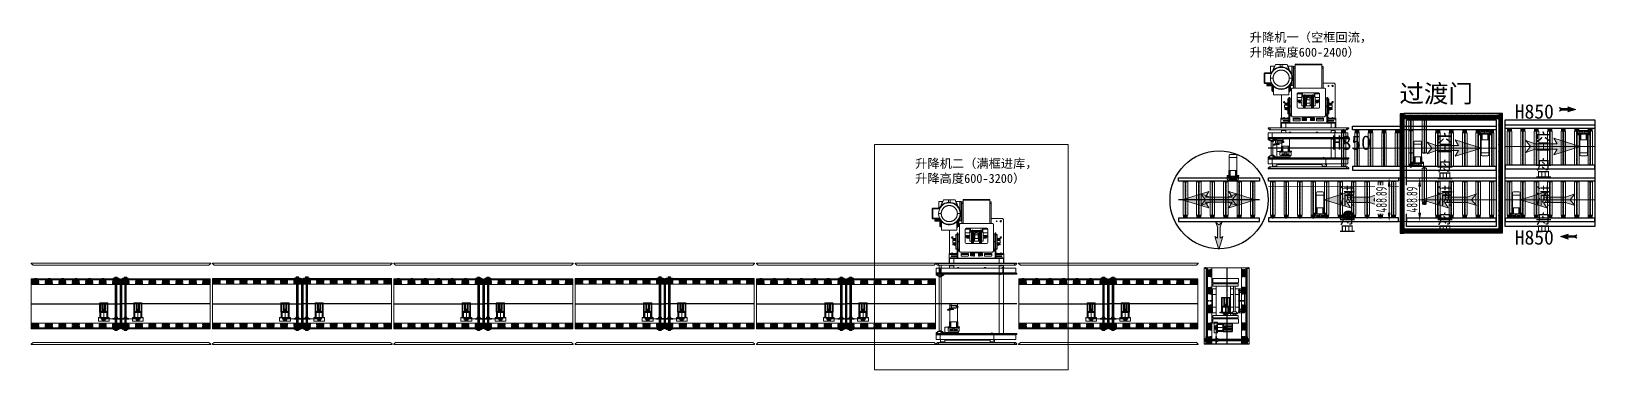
# Model space of a CAD drawing. Header units: millimetres. Extents: x -7602 to 9818, y -387 to 3388.
import ezdxf
from ezdxf.lldxf.tags import DXFTag

# ---------------------------------------------------------------- set-up
doc = ezdxf.new("R2010")
doc.units = ezdxf.units.MM
for name, pattern in [('DASHED', [0.75, 0.5, -0.25]), ('DASHED2', [0.375, 0.25, -0.125]), ('EB_DASHDOTDOT', [45, 30, -3, 3, -3, 3, -3]), ('HIDDEN', [0.375, 0.25, -0.125]), ('HIDDENX2', [0.75, 0.5, -0.25]), ('虚线', [2, 1, -1])]:
    doc.linetypes.add(name, pattern=pattern)
for name, color, linetype, lineweight in [('07标注', 3, 'Continuous', 18), ('1', 1, 'Continuous', 20), ('2', 5, 'Continuous', 18), ('3', 3, 'HIDDENX2', 18), ('7', 30, 'EB_DASHDOTDOT', 18), ('8', 35, 'Continuous', 5), ('c', 32, 'Continuous', 18), ('LL', 2, 'DASHED', 18), ('shebei', 7, 'Continuous', 15), ('动力滚筒线', 6, 'Continuous', 18), ('工件进老化层', 7, 'Continuous', 15), ('文字层', 3, 'Continuous', 15), ('空板返回层', 3, 'Continuous', 15), ('粗实线', 7, 'Continuous', 25), ('虚线层', 6, '虚线', 18)]:
    doc.layers.add(name, color=color, linetype=linetype, lineweight=lineweight)
doc.layers.add('l-wire-jj', color=2, linetype='Continuous')
doc.layers.add('标注线', color=5, linetype='Continuous')
doc.styles.add('S', font='gbenor.shx', dxfattribs={"width": 0.7, "bigfont": 'gbcbig.shx'})
doc.styles.get("Standard").update_dxf_attribs({"font": 'arial.ttf'})
tags = doc.linetypes.add('DIVIDE', pattern=[1.25, 0.5, -0.25, 0, -0.25, 0, -0.25]).pattern_tags.tags
tags[14:15] = [DXFTag(74, 4), DXFTag(75, 0), DXFTag(340, '0'), DXFTag(46, 1.0), DXFTag(50, 0.0), DXFTag(44, 0.0), DXFTag(45, 0.0)]
tags[12:13] = [DXFTag(74, 4), DXFTag(75, 0), DXFTag(340, '0'), DXFTag(46, 1.0), DXFTag(50, 0.0), DXFTag(44, 0.0), DXFTag(45, 0.0)]
tags[10:11] = [DXFTag(74, 4), DXFTag(75, 0), DXFTag(340, '0'), DXFTag(46, 1.0), DXFTag(50, 0.0), DXFTag(44, 0.0), DXFTag(45, 0.0)]
tags[8:9] = [DXFTag(74, 4), DXFTag(75, 0), DXFTag(340, '0'), DXFTag(46, 1.0), DXFTag(50, 0.0), DXFTag(44, 0.0), DXFTag(45, 0.0)]
tags[6:7] = [DXFTag(74, 4), DXFTag(75, 0), DXFTag(340, '0'), DXFTag(46, 1.0), DXFTag(50, 0.0), DXFTag(44, 0.0), DXFTag(45, 0.0)]
tags[4:5] = [DXFTag(74, 4), DXFTag(75, 0), DXFTag(340, '0'), DXFTag(46, 1.0), DXFTag(50, 0.0), DXFTag(44, 0.0), DXFTag(45, 0.0)]
doc.dimstyles.new('放大50倍', dxfattribs={"dimscale": 0, "dimtxt": 120, "dimasz": 100, "dimexe": 25, "dimexo": 0, "dimgap": 25, "dimtad": 1, "dimdsep": 46, "dimtxsty": 'S', "dimcen": 0, "dimclrd": 256, "dimclre": 256, "dimclrt": 256, "dimadec": 0, "dimazin": 0, "dimtfac": 1, "dimtmove": 0, "dimatfit": 3, "dimfxl": 1, "dimtolj": 1, "dimlwd": 18, "dimlwe": 18, "dimarcsym": 0})

msp = doc.modelspace()

# ---------------------------------------------------------------- texts
at = {"layer": 'shebei', "color": 3}
for s, insert, char_height, width, attachment_point in [('{\\fSimSun|b0|i0|c134|p116;升降机一（空框回流，升降高度600-2400）}', (5973.857, 3370.87, 0), 100, 1376.8913, 1), ('{\\fSimSun|b0|i0|c134|p116;过渡门}', (7641.645, 2792.224, 18.407), 200, 952.51571, 1), ('{\\fSimSun|b0|i0|c134|p116;H850}', (7323.747, 2063.36, 74.077), 160, 443.58464, 9), ('{\\fHYSWLongFangSong|b0|i0|c134|p2;\\C256;空盘}', (8058.633, 2229.425, -198.378), 180, 335.79233, 1), ('{\\fSimSun|b0|i0|c134|p116;升降机二（满框进库，升降高度600-3200）}', (2246.006, 1963.718, -2401.841), 100, 1376.8913, 1), ('{\\fHYSWLongFangSong|b0|i0|c134|p2;\\C256;满盘}', (6970.338, 1641.269, -216.785), 180, 335.79233, 1), ('{\\fHYSWLongFangSong|b0|i0|c134|p2;\\C256;满盘}', (8058.633, 1641.269, -216.785), 180, 335.79233, 1)]:
    msp.add_mtext(s, dxfattribs=dict(at, insert=insert, char_height=char_height, width=width, attachment_point=attachment_point))
at = {"layer": '文字层', "color": 3, "char_height": 160, "width": 443.58464, "attachment_point": 9}
for insert in [(9362.043, 2410.503, 1273.206), (9362.043, 1006.13, 1254.798)]:
    msp.add_mtext('{\\fSimSun|b0|i0|c134|p116;H850}', dxfattribs=dict(at, insert=insert))

# ---------------------------------------------------------------- blocks, each defined once
blk = doc.blocks.new('rthryth')
at = {"color": 7, "linetype": 'Continuous', "lineweight": 15}
for p, q in [((40348, 46732, -909), (40293, 46712, -909)), ((40293, 46712, -909), (40293, 46657, -909)), ((40312, 46722, -909), (40312, 46765, -909)), ((40386, 46765, -909), (40312, 46765, -909)), ((40353, 46732, -909), (40348, 46732, -909)), ((40377, 46765, -909), (40380, 46767, -909)), ((40386, 46767, -909), (40380, 46767, -909)), ((40394, 46829, -909), (40386, 46829, -909)), ((40386, 46829, -909), (40386, 46751, -909)), ((40496, 46837, -909), (40394, 46837, -909)), ((40394, 46829, -909), (40394, 46837, -909)), ((40394, 46829, -909), (40496, 46829, -909)), ((40496, 46837, -909), (40496, 46829, -909)), ((40504, 46829, -909), (40496, 46829, -909)), ((40504, 46751, -909), (40504, 46829, -909)), ((40513, 46809, -909), (40504, 46809, -909)), ((40513, 46797, -909), (40504, 46797, -909)), ((40504, 46773, -909), (40513, 46773, -909)), ((40513, 46761, -909), (40504, 46761, -909)), ((40505, 46757, -909), (40505, 46761, -909)), ((40513, 46797, -909), (40513, 46809, -909)), ((40513, 46804, -909), (40519, 46804, -909)), ((40513, 46773, -909), (40513, 46797, -909)), ((40513, 46761, -909), (40513, 46773, -909)), ((40519, 46767, -909), (40513, 46767, -909)), ((40513, 46765, -909), (40519, 46765, -909)), ((40588, 46752, -909), (40513, 46752, -909)), ((40519, 46797, -909), (40519, 46809, -909)), ((40519, 46809, -909), (40529, 46809, -909)), ((40519, 46773, -909), (40519, 46797, -909)), ((40519, 46797, -909), (40529, 46797, -909)), ((40519, 46773, -909), (40529, 46773, -909)), ((40519, 46761, -909), (40519, 46773, -909)), ((40529, 46761, -909), (40519, 46761, -909)), ((40527, 46761, -909), (40527, 46752, -909)), ((40529, 46797, -909), (40529, 46809, -909)), ((40529, 46773, -909), (40529, 46797, -909)), ((40529, 46761, -909), (40529, 46773, -909)), ((40629, 46732, -909), (40537, 46732, -909)), ((40588, 46752, -909), (40588, 46745, -909)), ((40589, 46743, -909), (40599, 46733, -909)), ((40629, 46690, -909), (40629, 46732, -909)), ((40631, 46732, -909), (40629, 46732, -909)), ((40629, 46709, -909), (40631, 46709, -909)), ((40631, 46700, -909), (40629, 46700, -909)), ((40631, 46690, -909), (40629, 46690, -909)), ((40631, 46709, -909), (40631, 46732, -909)), ((40631, 46700, -909), (40631, 46709, -909)), ((40631, 46690, -909), (40631, 46700, -909)), ((40631, 46604, -909), (40631, 46690, -909)), ((40998, 46769, -909), (40998, 46794, -909)), ((40998, 46794, -909), (41000, 46794, -909)), ((40998, 46769, -909), (41000, 46769, -909)), ((41000, 46769, -909), (40998, 46769, -909)), ((40998, 46769, -909), (40998, 45919, -909)), ((41000, 46769, -909), (41000, 46794, -909)), ((41000, 46794, -909), (41003, 46794, -909)), ((41000, 46769, -909), (41020, 46769, -909)), ((41000, 46769, -909), (41000, 45919, -909)), ((41020, 46777, -909), (41003, 46794, -909)), ((41020, 46769, -909), (41020, 46777, -909)), ((41020, 46769, -909), (41021, 46769, -909)), ((41020, 46769, -909), (41020, 45919, -909)), ((41021, 46769, -909), (41020, 46769, -909)), ((41021, 46769, -909), (41021, 46776, -909)), ((41021, 46769, -909), (41021, 45919, -909)), ((41021, 46759, -909), (41718, 46759, -909)), ((41752, 46739, -909), (41021, 46739, -909)), ((41054, 46794, -909), (41104, 46794, -909)), ((41054, 46794, -909), (41054, 46749, -909)), ((41054, 46749, -909), (41104, 46749, -909)), ((41054, 46749, -909), (41054, 46049, -909)), ((41104, 46794, -909), (41104, 46749, -909)), ((41104, 46759, -909), (41109, 46759, -909)), ((41104, 46749, -909), (41104, 46049, -909)), ((41121, 46794, -909), (41109, 46794, -909)), ((41109, 46794, -909), (41109, 46774, -909)), ((41109, 46774, -909), (41121, 46774, -909)), ((41109, 45914, -909), (41109, 46774, -909)), ((41121, 46774, -909), (41121, 46794, -909)), ((41121, 46792, -909), (41132, 46792, -909)), ((41121, 46790, -909), (41132, 46790, -909)), ((41121, 46774, -909), (41132, 46774, -909)), ((41121, 45914, -909), (41121, 46774, -909)), ((41121, 46740, -909), (41132, 46740, -909)), ((41121, 46713, -909), (41132, 46713, -909)), ((41132, 46706, -909), (41121, 46706, -909)), ((41132, 46790, -909), (41132, 46792, -909)), ((41132, 46774, -909), (41132, 46790, -909)), ((41132, 46779, -909), (41141, 46779, -909)), ((41132, 46713, -909), (41132, 46740, -909)), ((41141, 46723, -909), (41132, 46723, -909)), ((41141, 46719, -909), (41132, 46719, -909)), ((41141, 46718, -909), (41132, 46718, -909)), ((41132, 46706, -909), (41132, 46713, -909)), ((41141, 46761, -909), (41141, 46779, -909)), ((41141, 46764, -909), (41150, 46764, -909)), ((41141, 46759, -909), (41141, 46761, -909)), ((41141, 46723, -909), (41141, 46758, -909)), ((41150, 46734, -909), (41141, 46734, -909)), ((41141, 46719, -909), (41141, 46723, -909)), ((41141, 46718, -909), (41141, 46719, -909)), ((41150, 46764, -909), (41150, 46734, -909)), ((41781, 46696, -909), (41711, 46696, -909)), ((41711, 46663, -909), (41711, 46696, -909)), ((41721, 46759, -909), (41746, 46759, -909)), ((41746, 46758, -909), (41721, 46758, -909)), ((41749, 46759, -909), (41752, 46759, -909)), ((41752, 46764, -909), (41761, 46764, -909)), ((41752, 46735, -909), (41752, 46764, -909)), ((41752, 46734, -909), (41752, 46735, -909)), ((41761, 46734, -909), (41752, 46734, -909)), ((41761, 46779, -909), (41770, 46779, -909)), ((41761, 46779, -909), (41761, 46761, -909)), ((41761, 46761, -909), (41761, 46759, -909)), ((41761, 46758, -909), (41761, 46723, -909)), ((41770, 46723, -909), (41761, 46723, -909)), ((41761, 46719, -909), (41761, 46723, -909)), ((41770, 46719, -909), (41761, 46719, -909)), ((41761, 46719, -909), (41761, 46718, -909)), ((41770, 46718, -909), (41761, 46718, -909)), ((41770, 46792, -909), (41781, 46792, -909)), ((41770, 46792, -909), (41770, 46790, -909)), ((41781, 46790, -909), (41770, 46790, -909)), ((41770, 46790, -909), (41770, 46774, -909)), ((41781, 46774, -909), (41770, 46774, -909)), ((41781, 46740, -909), (41770, 46740, -909)), ((41770, 46740, -909), (41770, 46713, -909)), ((41781, 46713, -909), (41770, 46713, -909)), ((41770, 46713, -909), (41770, 46706, -909)), ((41781, 46706, -909), (41770, 46706, -909)), ((41771, 46696, -909), (41771, 46546, -909)), ((41793, 46794, -909), (41781, 46794, -909)), ((41781, 46794, -909), (41781, 46774, -909)), ((41781, 46774, -909), (41793, 46774, -909)), ((41781, 45914, -909), (41781, 46774, -909)), ((41793, 46774, -909), (41793, 46794, -909)), ((41793, 45914, -909), (41793, 46774, -909)), ((41793, 46759, -909), (41798, 46759, -909)), ((41798, 46739, -909), (41793, 46739, -909)), ((41798, 46696, -909), (41793, 46696, -909)), ((41798, 46794, -909), (41848, 46794, -909)), ((41798, 46794, -909), (41798, 46749, -909)), ((41798, 46749, -909), (41848, 46749, -909)), ((41798, 46749, -909), (41798, 46149, -909)), ((41848, 46794, -909), (41848, 46749, -909)), ((41848, 46749, -909), (41848, 46149, -909)), ((41874, 46744, -909), (41848, 46744, -909)), ((41874, 46696, -909), (41848, 46696, -909)), ((41858, 46192, -909), (41858, 46696, -909)), ((41874, 46696, -909), (41874, 46744, -909)), ((41877, 46744, -909), (41874, 46744, -909)), ((41877, 46696, -909), (41874, 46696, -909)), ((41877, 46696, -909), (41877, 46744, -909)), ((41880, 46744, -909), (41877, 46744, -909)), ((41880, 46696, -909), (41877, 46696, -909)), ((41880, 46696, -909), (41880, 46744, -909)), ((41881, 46744, -909), (41880, 46744, -909)), ((41881, 46696, -909), (41880, 46696, -909)), ((41881, 46769, -909), (41881, 46776, -909)), ((41883, 46769, -909), (41881, 46769, -909)), ((41881, 46769, -909), (41883, 46769, -909)), ((41881, 46769, -909), (41881, 45919, -909)), ((41883, 46777, -909), (41899, 46794, -909)), ((41883, 46769, -909), (41883, 46777, -909)), ((41903, 46769, -909), (41883, 46769, -909)), ((41883, 46769, -909), (41883, 45919, -909)), ((41903, 46794, -909), (41899, 46794, -909)), ((41904, 46794, -909), (41903, 46794, -909)), ((41903, 46769, -909), (41903, 46794, -909)), ((41904, 46769, -909), (41903, 46769, -909)), ((41903, 46769, -909), (41903, 45919, -909)), ((41903, 46769, -909), (41904, 46769, -909)), ((41904, 46769, -909), (41904, 46794, -909)), ((41904, 46769, -909), (41904, 45919, -909)), ((41906, 46744, -909), (41904, 46744, -909)), ((41906, 46144, -909), (41906, 46744, -909)), ((40291, 46637, -909), (40291, 46657, -909)), ((40291, 46657, -909), (40320, 46657, -909)), ((40320, 46637, -909), (40291, 46637, -909)), ((40293, 46637, -909), (40293, 46582, -909)), ((40293, 46582, -909), (40348, 46562, -909)), ((40312, 46529, -909), (40312, 46572, -909)), ((40312, 46514, -909), (40312, 46529, -909)), ((40404, 46529, -909), (40312, 46529, -909)), ((40312, 46514, -909), (40314, 46514, -909)), ((40314, 46514, -909), (40314, 46509, -909)), ((40334, 46514, -909), (40314, 46514, -909)), ((40334, 46509, -909), (40334, 46514, -909)), ((40334, 46514, -909), (40504, 46514, -909)), ((40348, 46562, -909), (40353, 46562, -909)), ((40505, 46529, -909), (40486, 46529, -909)), ((40504, 46514, -909), (40504, 46509, -909)), ((40524, 46514, -909), (40504, 46514, -909)), ((40505, 46529, -909), (40505, 46537, -909)), ((40526, 46529, -909), (40505, 46529, -909)), ((40588, 46542, -909), (40513, 46542, -909)), ((40524, 46509, -909), (40524, 46514, -909)), ((40524, 46514, -909), (40526, 46514, -909)), ((40526, 46529, -909), (40526, 46514, -909)), ((40527, 46529, -909), (40526, 46529, -909)), ((40527, 46542, -909), (40527, 46529, -909)), ((40537, 46562, -909), (40629, 46562, -909)), ((40554, 46524, -909), (40564, 46534, -909)), ((40554, 46164, -909), (40554, 46524, -909)), ((40564, 46534, -909), (40864, 46534, -909)), ((40588, 46549, -909), (40588, 46542, -909)), ((40599, 46561, -909), (40589, 46551, -909)), ((40629, 46562, -909), (40629, 46604, -909)), ((40629, 46604, -909), (40631, 46604, -909)), ((40629, 46594, -909), (40631, 46594, -909)), ((40631, 46584, -909), (40629, 46584, -909)), ((40629, 46562, -909), (40631, 46562, -909)), ((40631, 46644, -909), (40890, 46644, -909)), ((40631, 46594, -909), (40631, 46604, -909)), ((40631, 46584, -909), (40631, 46594, -909)), ((40631, 46562, -909), (40631, 46584, -909)), ((40664, 46561, -909), (40659, 46561, -909)), ((40659, 46561, -909), (40659, 46551, -909)), ((40659, 46551, -909), (40664, 46551, -909)), ((40664, 46551, -909), (40664, 46561, -909)), ((40664, 46561, -909), (40694, 46561, -909)), ((40694, 46551, -909), (40664, 46551, -909)), ((40676, 46547, -909), (40677, 46548, -909)), ((40676, 46534, -909), (40676, 46547, -909)), ((40676, 46547, -909), (40756, 46547, -909)), ((40677, 46573, -909), (40677, 46561, -909)), ((40682, 46573, -909), (40677, 46573, -909)), ((40756, 46548, -909), (40677, 46548, -909)), ((40682, 46561, -909), (40682, 46573, -909)), ((40837, 46573, -909), (40682, 46573, -909)), ((40837, 46561, -909), (40682, 46561, -909)), ((40694, 46561, -909), (40694, 46551, -909)), ((40694, 46551, -909), (40699, 46551, -909)), ((40699, 46551, -909), (40699, 46561, -909)), ((40699, 46551, -909), (40704, 46551, -909)), ((40704, 46560, -909), (40704, 46561, -909)), ((40704, 46548, -909), (40704, 46560, -909)), ((40704, 46560, -909), (40729, 46560, -909)), ((40734, 46607, -909), (40724, 46607, -909)), ((40724, 46607, -909), (40724, 46602, -909)), ((40724, 46602, -909), (40734, 46602, -909)), ((40724, 46573, -909), (40724, 46602, -909)), ((40728, 46561, -909), (40729, 46560, -909)), ((40729, 46560, -909), (40729, 46548, -909)), ((40729, 46560, -909), (40729, 46560, -909)), ((40729, 46551, -909), (40735, 46551, -909)), ((40734, 46602, -909), (40734, 46607, -909)), ((40734, 46573, -909), (40734, 46602, -909)), ((40734, 46592, -909), (40735, 46593, -909)), ((40735, 46593, -909), (40746, 46593, -909)), ((40735, 46573, -909), (40735, 46593, -909)), ((40735, 46561, -909), (40735, 46551, -909)), ((40735, 46551, -909), (40740, 46551, -909)), ((40740, 46551, -909), (40740, 46561, -909)), ((40740, 46561, -909), (40778, 46561, -909)), ((40778, 46551, -909), (40740, 46551, -909)), ((40746, 46593, -909), (40747, 46592, -909)), ((40746, 46593, -909), (40746, 46573, -909)), ((40747, 46609, -909), (40772, 46609, -909)), ((40747, 46573, -909), (40747, 46609, -909)), ((40747, 46548, -909), (40747, 46551, -909)), ((40756, 46548, -909), (40756, 46547, -909)), ((40761, 46547, -909), (40756, 46547, -909)), ((40756, 46547, -909), (40756, 46534, -909)), ((40762, 46544, -909), (40757, 46544, -909)), ((40757, 46544, -909), (40757, 46534, -909)), ((40761, 46547, -909), (40762, 46548, -909)), ((40761, 46544, -909), (40761, 46547, -909)), ((40761, 46547, -909), (40841, 46547, -909)), ((40841, 46548, -909), (40762, 46548, -909)), ((40762, 46534, -909), (40762, 46544, -909)), ((40772, 46573, -909), (40772, 46609, -909)), ((40772, 46592, -909), (40772, 46593, -909)), ((40772, 46593, -909), (40784, 46593, -909)), ((40772, 46573, -909), (40772, 46593, -909)), ((40772, 46548, -909), (40772, 46551, -909)), ((40778, 46561, -909), (40778, 46551, -909)), ((40778, 46551, -909), (40783, 46551, -909)), ((40783, 46551, -909), (40783, 46561, -909)), ((40783, 46551, -909), (40789, 46551, -909)), ((40794, 46607, -909), (40784, 46607, -909)), ((40784, 46607, -909), (40784, 46602, -909)), ((40784, 46602, -909), (40794, 46602, -909)), ((40784, 46573, -909), (40784, 46602, -909)), ((40784, 46593, -909), (40784, 46592, -909)), ((40784, 46593, -909), (40784, 46573, -909)), ((40789, 46560, -909), (40789, 46561, -909)), ((40789, 46548, -909), (40789, 46560, -909)), ((40789, 46560, -909), (40814, 46560, -909)), ((40794, 46602, -909), (40794, 46607, -909)), ((40794, 46573, -909), (40794, 46602, -909)), ((40794, 46592, -909), (40795, 46593, -909)), ((40795, 46593, -909), (40799, 46593, -909)), ((40795, 46573, -909), (40795, 46593, -909)), ((40799, 46593, -909), (40799, 46592, -909)), ((40799, 46593, -909), (40799, 46573, -909)), ((40799, 46573, -909), (40799, 46592, -909)), ((40813, 46561, -909), (40814, 46560, -909)), ((40814, 46560, -909), (40814, 46548, -909)), ((40814, 46560, -909), (40814, 46560, -909)), ((40814, 46551, -909), (40819, 46551, -909)), ((40819, 46561, -909), (40819, 46551, -909)), ((40819, 46551, -909), (40824, 46551, -909)), ((40824, 46551, -909), (40824, 46561, -909)), ((40824, 46561, -909), (40911, 46561, -909)), ((40911, 46551, -909), (40824, 46551, -909)), ((40837, 46573, -909), (40837, 46561, -909)), ((40842, 46573, -909), (40837, 46573, -909)), ((40841, 46548, -909), (40841, 46547, -909)), ((40841, 46547, -909), (40841, 46534, -909)), ((40842, 46561, -909), (40842, 46573, -909)), ((40864, 46551, -909), (40854, 46551, -909)), ((40854, 46534, -909), (40854, 46551, -909)), ((40864, 46546, -909), (40869, 46551, -909)), ((40864, 46534, -909), (40864, 46551, -909)), ((40864, 46534, -909), (40874, 46524, -909)), ((40874, 46524, -909), (40874, 46164, -909)), ((40890, 46650, -909), (40946, 46650, -909)), ((40890, 46561, -909), (40890, 46650, -909)), ((40893, 46514, -909), (40915, 46514, -909)), ((40894, 46512, -909), (40894, 46514, -909)), ((40894, 46512, -909), (40894, 46491, -909)), ((40896, 46644, -909), (40902, 46644, -909)), ((40896, 46561, -909), (40896, 46644, -909)), ((40898, 46512, -909), (40898, 46491, -909)), ((40911, 46561, -909), (40911, 46551, -909)), ((40946, 46561, -909), (40911, 46561, -909)), ((40911, 46551, -909), (40946, 46551, -909)), ((40918, 46626, -909), (40924, 46626, -909)), ((40918, 46626, -909), (40918, 46571, -909)), ((40918, 46571, -909), (40924, 46571, -909)), ((40918, 46571, -909), (40918, 46561, -909)), ((40924, 46626, -909), (40924, 46571, -909)), ((40924, 46571, -909), (40924, 46561, -909)), ((40939, 46551, -909), (40944, 46546, -909)), ((40940, 46644, -909), (40946, 46644, -909)), ((40944, 46546, -909), (40944, 46142, -909)), ((40946, 46650, -909), (40946, 46644, -909)), ((40946, 46650, -909), (40990, 46650, -909)), ((40946, 46561, -909), (40946, 46644, -909)), ((40946, 46644, -909), (40990, 46644, -909)), ((40998, 46596, -909), (40946, 46596, -909)), ((40946, 46551, -909), (40946, 46561, -909)), ((40946, 46137, -909), (40946, 46551, -909)), ((40990, 46650, -909), (40990, 46644, -909)), ((40998, 46644, -909), (40990, 46644, -909)), ((41022, 46644, -909), (41021, 46644, -909)), ((41022, 46596, -909), (41021, 46596, -909)), ((41022, 46596, -909), (41022, 46644, -909)), ((41025, 46644, -909), (41022, 46644, -909)), ((41025, 46596, -909), (41022, 46596, -909)), ((41025, 46596, -909), (41025, 46644, -909)), ((41028, 46644, -909), (41025, 46644, -909)), ((41028, 46596, -909), (41025, 46596, -909)), ((41028, 46596, -909), (41028, 46644, -909)), ((41054, 46644, -909), (41028, 46644, -909)), ((41054, 46596, -909), (41028, 46596, -909)), ((41046, 46557, -909), (41046, 46552, -909)), ((41047, 46557, -909), (41046, 46557, -909)), ((41046, 46552, -909), (41046, 46541, -909)), ((41047, 46541, -909), (41046, 46541, -909)), ((41047, 46553, -909), (41047, 46557, -909)), ((41047, 46557, -909), (41051, 46557, -909)), ((41051, 46553, -909), (41047, 46553, -909)), ((41047, 46541, -909), (41051, 46541, -909)), ((41051, 46557, -909), (41054, 46557, -909)), ((41051, 46557, -909), (41051, 46557, -909)), ((41051, 46540, -909), (41051, 46553, -909)), ((41054, 46540, -909), (41051, 46540, -909)), ((41054, 46557, -909), (41054, 46557, -909)), ((41054, 46540, -909), (41054, 46557, -909)), ((41054, 46541, -909), (41054, 46541, -909)), ((41109, 46639, -909), (41104, 46639, -909)), ((41109, 46596, -909), (41104, 46596, -909)), ((41104, 46558, -909), (41105, 46559, -909)), ((41105, 46539, -909), (41104, 46539, -909)), ((41105, 46559, -909), (41109, 46559, -909)), ((41105, 46539, -909), (41105, 46559, -909)), ((41109, 46539, -909), (41105, 46539, -909)), ((41109, 46559, -909), (41109, 46558, -909)), ((41109, 46559, -909), (41109, 46543, -909)), ((41109, 46543, -909), (41109, 46539, -909)), ((41109, 46539, -909), (41109, 46539, -909)), ((41451, 46641, -909), (41651, 46641, -909)), ((41451, 46641, -909), (41451, 46556, -909)), ((41451, 46626, -909), (41454, 46626, -909)), ((41473, 46626, -909), (41451, 46626, -909)), ((41651, 46556, -909), (41451, 46556, -909)), ((41451, 46556, -909), (41454, 46556, -909)), ((41454, 46626, -909), (41470, 46626, -909)), ((41454, 46556, -909), (41470, 46556, -909)), ((41470, 46626, -909), (41471, 46626, -909)), ((41470, 46626, -909), (41470, 46556, -909)), ((41470, 46556, -909), (41471, 46556, -909)), ((41473, 46626, -909), (41471, 46626, -909)), ((41471, 46626, -909), (41471, 46624, -909)), ((41471, 46624, -909), (41473, 46624, -909)), ((41471, 46624, -909), (41471, 46558, -909)), ((41473, 46558, -909), (41471, 46558, -909)), ((41471, 46558, -909), (41471, 46556, -909)), ((41471, 46556, -909), (41473, 46556, -909)), ((41473, 46639, -909), (41473, 46626, -909)), ((41473, 46624, -909), (41473, 46626, -909)), ((41473, 46624, -909), (41473, 46558, -909)), ((41475, 46622, -909), (41473, 46622, -909)), ((41475, 46561, -909), (41473, 46561, -909)), ((41473, 46556, -909), (41473, 46558, -909)), ((41475, 46641, -909), (41496, 46641, -909)), ((41475, 46561, -909), (41475, 46622, -909)), ((41475, 46622, -909), (41496, 46622, -909)), ((41475, 46561, -909), (41475, 46559, -909)), ((41478, 46561, -909), (41475, 46561, -909)), ((41475, 46559, -909), (41480, 46559, -909)), ((41496, 46571, -909), (41478, 46571, -909)), ((41478, 46571, -909), (41478, 46561, -909)), ((41480, 46569, -909), (41496, 46569, -909)), ((41480, 46564, -909), (41480, 46569, -909)), ((41480, 46559, -909), (41480, 46561, -909)), ((41480, 46549, -909), (41480, 46559, -909)), ((41480, 46549, -909), (41490, 46549, -909)), ((41490, 46569, -909), (41490, 46549, -909)), ((41496, 46622, -909), (41496, 46571, -909)), ((41498, 46622, -909), (41496, 46622, -909)), ((41496, 46569, -909), (41496, 46571, -909)), ((41498, 46571, -909), (41496, 46571, -909)), ((41500, 46644, -909), (41498, 46644, -909)), ((41498, 46644, -909), (41498, 46643, -909)), ((41500, 46639, -909), (41498, 46639, -909)), ((41498, 46639, -909), (41498, 46628, -909)), ((41498, 46625, -909), (41498, 46628, -909)), ((41500, 46628, -909), (41498, 46628, -909)), ((41498, 46625, -909), (41498, 46622, -909)), ((41498, 46621, -909), (41498, 46622, -909)), ((41498, 46571, -909), (41498, 46616, -909)), ((41500, 46646, -909), (41500, 46644, -909)), ((41511, 46646, -909), (41500, 46646, -909)), ((41500, 46644, -909), (41515, 46644, -909)), ((41500, 46639, -909), (41500, 46644, -909)), ((41500, 46628, -909), (41500, 46639, -909)), ((41500, 46628, -909), (41500, 46626, -909)), ((41515, 46628, -909), (41500, 46628, -909)), ((41500, 46626, -909), (41511, 46626, -909)), ((41513, 46661, -909), (41511, 46661, -909)), ((41511, 46661, -909), (41511, 46655, -909)), ((41511, 46655, -909), (41513, 46655, -909)), ((41511, 46646, -909), (41511, 46655, -909)), ((41513, 46646, -909), (41511, 46646, -909)), ((41511, 46626, -909), (41513, 46626, -909)), ((41511, 46601, -909), (41511, 46626, -909)), ((41513, 46601, -909), (41511, 46601, -909)), ((41513, 46666, -909), (41521, 46666, -909)), ((41513, 46652, -909), (41513, 46666, -909)), ((41513, 46652, -909), (41513, 46646, -909)), ((41521, 46648, -909), (41513, 46648, -909)), ((41515, 46646, -909), (41513, 46646, -909)), ((41513, 46626, -909), (41515, 46626, -909)), ((41513, 46626, -909), (41513, 46601, -909)), ((41515, 46646, -909), (41515, 46644, -909)), ((41515, 46644, -909), (41515, 46628, -909)), ((41517, 46644, -909), (41515, 46644, -909)), ((41515, 46628, -909), (41515, 46626, -909)), ((41517, 46628, -909), (41515, 46628, -909)), ((41517, 46628, -909), (41517, 46644, -909)), ((41521, 46648, -909), (41521, 46666, -909)), ((41656, 46643, -909), (41651, 46643, -909)), ((41651, 46643, -909), (41651, 46638, -909)), ((41651, 46638, -909), (41656, 46638, -909)), ((41651, 46558, -909), (41651, 46638, -909)), ((41656, 46558, -909), (41651, 46558, -909)), ((41651, 46558, -909), (41651, 46553, -909)), ((41651, 46553, -909), (41656, 46553, -909)), ((41656, 46638, -909), (41656, 46643, -909)), ((41656, 46643, -909), (41708, 46643, -909)), ((41656, 46628, -909), (41656, 46638, -909)), ((41656, 46633, -909), (41716, 46633, -909)), ((41656, 46628, -909), (41716, 46628, -909)), ((41656, 46568, -909), (41716, 46568, -909)), ((41656, 46558, -909), (41656, 46568, -909)), ((41656, 46563, -909), (41716, 46563, -909)), ((41656, 46553, -909), (41656, 46558, -909)), ((41656, 46553, -909), (41708, 46553, -909)), ((41708, 46663, -909), (41716, 46663, -909)), ((41708, 46658, -909), (41708, 46663, -909)), ((41708, 46658, -909), (41716, 46658, -909)), ((41708, 46643, -909), (41708, 46658, -909)), ((41708, 46538, -909), (41708, 46553, -909)), ((41708, 46538, -909), (41716, 46538, -909)), ((41708, 46533, -909), (41708, 46538, -909)), ((41708, 46533, -909), (41716, 46533, -909)), ((41716, 46661, -909), (41716, 46663, -909)), ((41721, 46661, -909), (41716, 46661, -909)), ((41716, 46661, -909), (41716, 46656, -909)), ((41716, 46656, -909), (41721, 46656, -909)), ((41716, 46656, -909), (41716, 46541, -909)), ((41716, 46568, -909), (41716, 46628, -909)), ((41721, 46541, -909), (41716, 46541, -909)), ((41716, 46541, -909), (41716, 46536, -909)), ((41716, 46533, -909), (41716, 46536, -909)), ((41716, 46536, -909), (41721, 46536, -909)), ((41721, 46656, -909), (41721, 46661, -909)), ((41721, 46661, -909), (41722, 46661, -909)), ((41721, 46656, -909), (41721, 46541, -909)), ((41721, 46606, -909), (41751, 46606, -909)), ((41751, 46591, -909), (41721, 46591, -909)), ((41721, 46536, -909), (41721, 46541, -909)), ((41721, 46536, -909), (41722, 46536, -909)), ((41722, 46661, -909), (41751, 46661, -909)), ((41722, 46536, -909), (41751, 46536, -909)), ((41737, 46611, -909), (41737, 46636, -909)), ((41737, 46561, -909), (41737, 46586, -909)), ((41746, 46636, -909), (41746, 46611, -909)), ((41746, 46586, -909), (41746, 46561, -909)), ((41751, 46661, -909), (41756, 46656, -909)), ((41751, 46591, -909), (41751, 46606, -909)), ((41756, 46541, -909), (41751, 46536, -909)), ((41756, 46656, -909), (41756, 46541, -909)), ((41771, 46546, -909), (41756, 46546, -909)), ((41793, 46558, -909), (41794, 46559, -909)), ((41794, 46539, -909), (41793, 46539, -909)), ((41794, 46559, -909), (41798, 46559, -909)), ((41794, 46539, -909), (41794, 46559, -909)), ((41798, 46539, -909), (41794, 46539, -909)), ((41798, 46559, -909), (41798, 46558, -909)), ((41798, 46559, -909), (41798, 46543, -909)), ((41798, 46543, -909), (41798, 46539, -909)), ((41798, 46539, -909), (41798, 46539, -909)), ((41848, 46557, -909), (41851, 46557, -909)), ((41848, 46557, -909), (41848, 46557, -909)), ((41848, 46557, -909), (41848, 46544, -909)), ((41848, 46544, -909), (41848, 46540, -909)), ((41848, 46541, -909), (41848, 46541, -909)), ((41851, 46540, -909), (41848, 46540, -909)), ((41851, 46557, -909), (41856, 46557, -909)), ((41851, 46557, -909), (41851, 46557, -909)), ((41851, 46553, -909), (41851, 46540, -909)), ((41856, 46553, -909), (41851, 46553, -909)), ((41851, 46541, -909), (41856, 46541, -909)), ((41856, 46557, -909), (41856, 46553, -909)), ((41856, 46552, -909), (41856, 46557, -909)), ((41856, 46553, -909), (41856, 46552, -909)), ((41856, 46552, -909), (41856, 46541, -909)), ((40289, 46486, -909), (40289, 46491, -909)), ((40295, 46491, -909), (40289, 46491, -909)), ((40289, 46202, -909), (40289, 46486, -909)), ((40295, 46196, -909), (40295, 46491, -909)), ((40554, 46491, -909), (40295, 46491, -909)), ((40314, 46509, -909), (40334, 46509, -909)), ((40314, 46509, -909), (40314, 46494, -909)), ((40314, 46494, -909), (40334, 46494, -909)), ((40334, 46509, -909), (40504, 46509, -909)), ((40334, 46494, -909), (40334, 46509, -909)), ((40554, 46509, -909), (40334, 46509, -909)), ((40554, 46494, -909), (40334, 46494, -909)), ((40389, 46491, -909), (40389, 46494, -909)), ((40449, 46494, -909), (40449, 46491, -909)), ((40454, 46494, -909), (40454, 46491, -909)), ((40609, 46229, -909), (40609, 46459, -909)), ((40634, 46409, -909), (40609, 46409, -909)), ((40614, 46416, -909), (40615, 46417, -909)), ((40614, 46409, -909), (40614, 46416, -909)), ((40614, 46416, -909), (40654, 46416, -909)), ((40654, 46417, -909), (40615, 46417, -909)), ((40619, 46417, -909), (40619, 46469, -909)), ((40619, 46469, -909), (40769, 46469, -909)), ((40646, 46409, -909), (40634, 46409, -909)), ((40634, 46393, -909), (40634, 46409, -909)), ((40634, 46407, -909), (40646, 46407, -909)), ((40634, 46407, -909), (40634, 46398, -909)), ((40634, 46385, -909), (40634, 46385, -909)), ((40634, 46303, -909), (40634, 46385, -909)), ((40634, 46380, -909), (40634, 46308, -909)), ((40646, 46407, -909), (40646, 46409, -909)), ((40646, 46407, -909), (40646, 46281, -909)), ((40654, 46402, -909), (40646, 46402, -909)), ((40646, 46399, -909), (40664, 46399, -909)), ((40646, 46379, -909), (40664, 46379, -909)), ((40684, 46364, -909), (40646, 46364, -909)), ((40646, 46363, -909), (40684, 46363, -909)), ((40664, 46350, -909), (40646, 46350, -909)), ((40646, 46349, -909), (40663, 46349, -909)), ((40663, 46340, -909), (40646, 46340, -909)), ((40646, 46339, -909), (40664, 46339, -909)), ((40654, 46417, -909), (40655, 46418, -909)), ((40654, 46399, -909), (40654, 46417, -909)), ((40654, 46417, -909), (40754, 46417, -909)), ((40754, 46418, -909), (40655, 46418, -909)), ((40659, 46469, -909), (40659, 46418, -909)), ((40659, 46349, -909), (40659, 46340, -909)), ((40664, 46350, -909), (40663, 46349, -909)), ((40663, 46340, -909), (40664, 46339, -909)), ((40664, 46399, -909), (40762, 46399, -909)), ((40664, 46379, -909), (40664, 46377, -909)), ((40664, 46379, -909), (40762, 46379, -909)), ((40664, 46377, -909), (40664, 46365, -909)), ((40666, 46377, -909), (40664, 46377, -909)), ((40664, 46365, -909), (40666, 46365, -909)), ((40664, 46363, -909), (40664, 46350, -909)), ((40664, 46339, -909), (40664, 46326, -909)), ((40666, 46377, -909), (40666, 46379, -909)), ((40666, 46365, -909), (40666, 46377, -909)), ((40742, 46377, -909), (40666, 46377, -909)), ((40742, 46365, -909), (40666, 46365, -909)), ((40682, 46377, -909), (40682, 46379, -909)), ((40682, 46377, -909), (40682, 46377, -909)), ((40727, 46377, -909), (40682, 46377, -909)), ((40684, 46364, -909), (40685, 46365, -909)), ((40684, 46324, -909), (40684, 46364, -909)), ((40684, 46364, -909), (40698, 46364, -909)), ((40689, 46418, -909), (40689, 46451, -909)), ((40689, 46451, -909), (40701, 46451, -909)), ((40698, 46364, -909), (40724, 46364, -909)), ((40701, 46451, -909), (40701, 46431, -909)), ((40701, 46431, -909), (40708, 46431, -909)), ((40702, 46469, -909), (40702, 46439, -909)), ((40702, 46439, -909), (40707, 46439, -909)), ((40707, 46439, -909), (40707, 46469, -909)), ((40708, 46451, -909), (40719, 46451, -909)), ((40708, 46431, -909), (40708, 46451, -909)), ((40719, 46451, -909), (40719, 46418, -909)), ((40723, 46365, -909), (40724, 46364, -909)), ((40724, 46364, -909), (40724, 46324, -909)), ((40727, 46377, -909), (40726, 46377, -909)), ((40727, 46379, -909), (40727, 46377, -909)), ((40742, 46377, -909), (40742, 46365, -909)), ((40744, 46377, -909), (40742, 46377, -909)), ((40742, 46365, -909), (40744, 46365, -909)), ((40744, 46365, -909), (40744, 46377, -909)), ((40754, 46418, -909), (40754, 46417, -909)), ((40754, 46417, -909), (40754, 46399, -909)), ((40754, 46314, -909), (40754, 46374, -909)), ((40762, 46398, -909), (40762, 46399, -909)), ((40779, 46399, -909), (40762, 46399, -909)), ((40771, 46393, -909), (40762, 46397, -909)), ((40762, 46381, -909), (40771, 46385, -909)), ((40762, 46379, -909), (40762, 46380, -909)), ((40779, 46379, -909), (40762, 46379, -909)), ((40769, 46394, -909), (40767, 46393, -909)), ((40767, 46385, -909), (40769, 46384, -909)), ((40779, 46459, -909), (40779, 46229, -909)), ((40884, 46409, -909), (40874, 46409, -909)), ((40874, 46407, -909), (40884, 46407, -909)), ((40907, 46399, -909), (40874, 46399, -909)), ((40907, 46379, -909), (40874, 46379, -909)), ((40884, 46360, -909), (40874, 46360, -909)), ((40874, 46360, -909), (40884, 46360, -909)), ((40884, 46407, -909), (40884, 46409, -909)), ((40884, 46399, -909), (40884, 46407, -909)), ((40884, 46379, -909), (40884, 46360, -909)), ((40884, 46360, -909), (40884, 46360, -909)), ((40884, 46309, -909), (40884, 46360, -909)), ((40887, 46412, -909), (40886, 46411, -909)), ((40886, 46411, -909), (40886, 46399, -909)), ((40887, 46411, -909), (40886, 46411, -909)), ((40886, 46379, -909), (40886, 46367, -909)), ((40886, 46367, -909), (40887, 46367, -909)), ((40886, 46367, -909), (40887, 46366, -909)), ((40887, 46412, -909), (40887, 46411, -909)), ((40898, 46412, -909), (40887, 46412, -909)), ((40887, 46399, -909), (40887, 46411, -909)), ((40887, 46411, -909), (40898, 46411, -909)), ((40887, 46367, -909), (40887, 46379, -909)), ((40887, 46367, -909), (40887, 46366, -909)), ((40898, 46367, -909), (40887, 46367, -909)), ((40887, 46366, -909), (40898, 46366, -909)), ((40889, 46438, -909), (40889, 46510, -909)), ((40891, 46489, -909), (40889, 46489, -909)), ((40891, 46476, -909), (40889, 46476, -909)), ((40889, 46474, -909), (40893, 46474, -909)), ((40889, 46466, -909), (40893, 46466, -909)), ((40893, 46442, -909), (40889, 46442, -909)), ((40891, 46489, -909), (40891, 46491, -909)), ((40894, 46491, -909), (40891, 46491, -909)), ((40891, 46487, -909), (40891, 46489, -909)), ((40891, 46487, -909), (40891, 46476, -909)), ((40893, 46487, -909), (40891, 46487, -909)), ((40891, 46474, -909), (40891, 46476, -909)), ((40893, 46474, -909), (40893, 46487, -909)), ((40893, 46474, -909), (40893, 46466, -909)), ((40893, 46442, -909), (40893, 46434, -909)), ((40915, 46434, -909), (40893, 46434, -909)), ((40894, 46490, -909), (40894, 46491, -909)), ((40896, 46489, -909), (40895, 46489, -909)), ((40896, 46434, -909), (40896, 46489, -909)), ((40896, 46392, -909), (40896, 46386, -909)), ((40906, 46397, -909), (40897, 46393, -909)), ((40897, 46385, -909), (40897, 46393, -909)), ((40897, 46385, -909), (40906, 46381, -909)), ((40898, 46411, -909), (40898, 46412, -909)), ((40899, 46411, -909), (40898, 46412, -909)), ((40903, 46412, -909), (40898, 46412, -909)), ((40898, 46411, -909), (40898, 46399, -909)), ((40899, 46411, -909), (40898, 46411, -909)), ((40898, 46393, -909), (40898, 46390, -909)), ((40898, 46390, -909), (40899, 46391, -909)), ((40898, 46388, -909), (40898, 46384, -909)), ((40899, 46387, -909), (40898, 46388, -909)), ((40898, 46379, -909), (40898, 46367, -909)), ((40898, 46367, -909), (40899, 46367, -909)), ((40898, 46367, -909), (40898, 46366, -909)), ((40898, 46366, -909), (40899, 46367, -909)), ((40898, 46366, -909), (40903, 46366, -909)), ((40899, 46399, -909), (40899, 46411, -909)), ((40899, 46411, -909), (40903, 46411, -909)), ((40899, 46391, -909), (40899, 46394, -909)), ((40899, 46384, -909), (40899, 46387, -909)), ((40899, 46367, -909), (40899, 46379, -909)), ((40903, 46367, -909), (40899, 46367, -909)), ((40903, 46399, -909), (40903, 46412, -909)), ((40915, 46412, -909), (40903, 46412, -909)), ((40903, 46394, -909), (40903, 46395, -909)), ((40903, 46393, -909), (40903, 46394, -909)), ((40906, 46393, -909), (40903, 46393, -909)), ((40903, 46384, -909), (40903, 46384, -909)), ((40903, 46383, -909), (40903, 46384, -909)), ((40906, 46384, -909), (40903, 46384, -909)), ((40903, 46366, -909), (40903, 46379, -909)), ((40915, 46366, -909), (40903, 46366, -909)), ((40906, 46384, -909), (40906, 46393, -909)), ((40906, 46393, -909), (40906, 46384, -909)), ((40907, 46399, -909), (40907, 46398, -909)), ((40907, 46380, -909), (40907, 46379, -909)), ((40915, 46366, -909), (40915, 46412, -909)), ((40916, 46411, -909), (40915, 46412, -909)), ((40916, 46411, -909), (40915, 46411, -909)), ((40915, 46376, -909), (40918, 46376, -909)), ((40918, 46366, -909), (40915, 46366, -909)), ((40916, 46376, -909), (40916, 46411, -909)), ((40919, 46510, -909), (40919, 46438, -909)), ((40919, 46367, -909), (40919, 46375, -909)), ((41793, 46358, -909), (41794, 46359, -909)), ((41794, 46339, -909), (41793, 46339, -909)), ((41794, 46359, -909), (41798, 46359, -909)), ((41794, 46339, -909), (41794, 46359, -909)), ((41798, 46339, -909), (41794, 46339, -909)), ((41798, 46359, -909), (41798, 46358, -909)), ((41798, 46359, -909), (41798, 46343, -909)), ((41798, 46343, -909), (41798, 46339, -909)), ((41798, 46339, -909), (41798, 46339, -909)), ((41848, 46357, -909), (41851, 46357, -909)), ((41848, 46357, -909), (41848, 46357, -909)), ((41848, 46357, -909), (41848, 46344, -909)), ((41848, 46344, -909), (41848, 46340, -909)), ((41848, 46341, -909), (41848, 46341, -909)), ((41851, 46340, -909), (41848, 46340, -909)), ((41851, 46357, -909), (41856, 46357, -909)), ((41851, 46357, -909), (41851, 46357, -909)), ((41851, 46353, -909), (41851, 46340, -909)), ((41856, 46353, -909), (41851, 46353, -909)), ((41851, 46341, -909), (41856, 46341, -909)), ((41856, 46357, -909), (41856, 46353, -909)), ((41856, 46352, -909), (41856, 46357, -909)), ((41856, 46353, -909), (41856, 46352, -909)), ((41856, 46352, -909), (41856, 46341, -909)), ((40289, 46196, -909), (40289, 46202, -909)), ((40295, 46196, -909), (40289, 46196, -909)), ((40554, 46196, -909), (40295, 46196, -909)), ((40334, 46194, -909), (40314, 46194, -909)), ((40314, 46194, -909), (40314, 46179, -909)), ((40314, 46179, -909), (40334, 46179, -909)), ((40334, 46179, -909), (40334, 46194, -909)), ((40554, 46194, -909), (40334, 46194, -909)), ((40554, 46179, -909), (40334, 46179, -909)), ((40354, 46196, -909), (40354, 46194, -909)), ((40484, 46194, -909), (40484, 46196, -909)), ((40501, 46054, -909), (40501, 46179, -909)), ((40564, 46154, -909), (40554, 46164, -909)), ((40634, 46279, -909), (40609, 46279, -909)), ((40614, 46273, -909), (40614, 46279, -909)), ((40615, 46272, -909), (40614, 46273, -909)), ((40654, 46273, -909), (40614, 46273, -909)), ((40615, 46272, -909), (40654, 46272, -909)), ((40619, 46219, -909), (40619, 46272, -909)), ((40769, 46219, -909), (40619, 46219, -909)), ((40634, 46295, -909), (40634, 46295, -909)), ((40634, 46279, -909), (40634, 46295, -909)), ((40634, 46290, -909), (40634, 46281, -909)), ((40646, 46281, -909), (40634, 46281, -909)), ((40634, 46279, -909), (40646, 46279, -909)), ((40646, 46326, -909), (40684, 46326, -909)), ((40684, 46326, -909), (40646, 46326, -909)), ((40762, 46309, -909), (40646, 46309, -909)), ((40762, 46289, -909), (40646, 46289, -909)), ((40646, 46287, -909), (40654, 46287, -909)), ((40646, 46279, -909), (40646, 46281, -909)), ((40654, 46270, -909), (40654, 46289, -909)), ((40655, 46270, -909), (40654, 46270, -909)), ((40677, 46270, -909), (40654, 46270, -909)), ((40655, 46270, -909), (40677, 46270, -909)), ((40659, 46270, -909), (40659, 46219, -909)), ((40666, 46323, -909), (40664, 46323, -909)), ((40664, 46323, -909), (40664, 46311, -909)), ((40664, 46311, -909), (40664, 46309, -909)), ((40664, 46311, -909), (40666, 46311, -909)), ((40666, 46311, -909), (40666, 46323, -909)), ((40666, 46323, -909), (40742, 46323, -909)), ((40666, 46309, -909), (40666, 46311, -909)), ((40666, 46311, -909), (40742, 46311, -909)), ((40754, 46270, -909), (40677, 46270, -909)), ((40677, 46270, -909), (40754, 46270, -909)), ((40682, 46310, -909), (40682, 46311, -909)), ((40682, 46309, -909), (40682, 46310, -909)), ((40682, 46310, -909), (40727, 46310, -909)), ((40685, 46323, -909), (40684, 46324, -909)), ((40698, 46324, -909), (40684, 46324, -909)), ((40689, 46237, -909), (40689, 46270, -909)), ((40689, 46237, -909), (40701, 46237, -909)), ((40724, 46324, -909), (40698, 46324, -909)), ((40701, 46257, -909), (40701, 46237, -909)), ((40708, 46257, -909), (40701, 46257, -909)), ((40707, 46249, -909), (40702, 46249, -909)), ((40702, 46249, -909), (40702, 46219, -909)), ((40707, 46219, -909), (40707, 46249, -909)), ((40708, 46237, -909), (40708, 46257, -909)), ((40708, 46237, -909), (40719, 46237, -909)), ((40719, 46270, -909), (40719, 46237, -909)), ((40724, 46324, -909), (40723, 46323, -909)), ((40726, 46311, -909), (40727, 46310, -909)), ((40727, 46310, -909), (40727, 46309, -909)), ((40742, 46323, -909), (40742, 46311, -909)), ((40744, 46323, -909), (40742, 46323, -909)), ((40742, 46311, -909), (40744, 46311, -909)), ((40744, 46311, -909), (40744, 46323, -909)), ((40754, 46289, -909), (40754, 46270, -909)), ((40754, 46270, -909), (40754, 46270, -909)), ((40762, 46308, -909), (40762, 46309, -909)), ((40762, 46309, -909), (40779, 46309, -909)), ((40771, 46303, -909), (40762, 46307, -909)), ((40762, 46291, -909), (40771, 46295, -909)), ((40762, 46289, -909), (40762, 46290, -909)), ((40762, 46289, -909), (40779, 46289, -909)), ((40769, 46304, -909), (40767, 46303, -909)), ((40767, 46295, -909), (40769, 46294, -909)), ((40874, 46164, -909), (40864, 46154, -909)), ((40884, 46328, -909), (40874, 46328, -909)), ((40874, 46327, -909), (40884, 46327, -909)), ((40874, 46309, -909), (40907, 46309, -909)), ((40874, 46289, -909), (40907, 46289, -909)), ((40884, 46281, -909), (40874, 46281, -909)), ((40874, 46279, -909), (40884, 46279, -909)), ((40884, 46328, -909), (40884, 46327, -909)), ((40884, 46327, -909), (40884, 46309, -909)), ((40884, 46281, -909), (40884, 46289, -909)), ((40884, 46279, -909), (40884, 46281, -909)), ((40887, 46322, -909), (40886, 46321, -909)), ((40886, 46321, -909), (40886, 46309, -909)), ((40887, 46321, -909), (40886, 46321, -909)), ((40886, 46289, -909), (40886, 46277, -909)), ((40886, 46277, -909), (40887, 46276, -909)), ((40886, 46277, -909), (40887, 46277, -909)), ((40898, 46322, -909), (40887, 46322, -909)), ((40887, 46322, -909), (40887, 46321, -909)), ((40887, 46321, -909), (40898, 46321, -909)), ((40887, 46309, -909), (40887, 46321, -909)), ((40887, 46277, -909), (40887, 46289, -909)), ((40898, 46277, -909), (40887, 46277, -909)), ((40887, 46277, -909), (40887, 46276, -909)), ((40887, 46276, -909), (40898, 46276, -909)), ((40889, 46178, -909), (40889, 46250, -909)), ((40889, 46246, -909), (40893, 46246, -909)), ((40893, 46222, -909), (40889, 46222, -909)), ((40893, 46214, -909), (40889, 46214, -909)), ((40889, 46212, -909), (40891, 46212, -909)), ((40889, 46199, -909), (40891, 46199, -909)), ((40891, 46212, -909), (40891, 46214, -909)), ((40891, 46212, -909), (40891, 46201, -909)), ((40891, 46201, -909), (40893, 46201, -909)), ((40891, 46201, -909), (40891, 46199, -909)), ((40891, 46199, -909), (40891, 46197, -909)), ((40891, 46197, -909), (40894, 46197, -909)), ((40893, 46254, -909), (40893, 46246, -909)), ((40893, 46254, -909), (40915, 46254, -909)), ((40893, 46222, -909), (40893, 46214, -909)), ((40893, 46201, -909), (40893, 46214, -909)), ((40915, 46174, -909), (40893, 46174, -909)), ((40894, 46197, -909), (40894, 46198, -909)), ((40894, 46176, -909), (40894, 46197, -909)), ((40894, 46174, -909), (40894, 46176, -909)), ((40895, 46199, -909), (40896, 46199, -909)), ((40896, 46302, -909), (40896, 46296, -909)), ((40896, 46199, -909), (40896, 46254, -909)), ((40906, 46307, -909), (40897, 46303, -909)), ((40897, 46295, -909), (40897, 46303, -909)), ((40897, 46295, -909), (40906, 46291, -909)), ((40898, 46321, -909), (40898, 46322, -909)), ((40899, 46321, -909), (40898, 46322, -909)), ((40903, 46322, -909), (40898, 46322, -909)), ((40898, 46321, -909), (40898, 46309, -909)), ((40899, 46321, -909), (40898, 46321, -909)), ((40898, 46303, -909), (40898, 46300, -909)), ((40898, 46300, -909), (40899, 46301, -909)), ((40898, 46298, -909), (40898, 46294, -909)), ((40899, 46297, -909), (40898, 46298, -909)), ((40898, 46289, -909), (40898, 46277, -909)), ((40898, 46277, -909), (40899, 46277, -909)), ((40898, 46277, -909), (40898, 46276, -909)), ((40898, 46276, -909), (40899, 46277, -909)), ((40898, 46276, -909), (40903, 46276, -909)), ((40898, 46176, -909), (40898, 46197, -909)), ((40899, 46309, -909), (40899, 46321, -909)), ((40899, 46321, -909), (40903, 46321, -909)), ((40899, 46301, -909), (40899, 46304, -909)), ((40899, 46294, -909), (40899, 46297, -909)), ((40899, 46277, -909), (40899, 46289, -909)), ((40903, 46277, -909), (40899, 46277, -909)), ((40903, 46309, -909), (40903, 46322, -909)), ((40915, 46322, -909), (40903, 46322, -909)), ((40903, 46304, -909), (40903, 46305, -909)), ((40903, 46303, -909), (40903, 46304, -909)), ((40906, 46303, -909), (40903, 46303, -909)), ((40906, 46294, -909), (40903, 46294, -909)), ((40903, 46294, -909), (40903, 46294, -909)), ((40903, 46293, -909), (40903, 46294, -909)), ((40903, 46276, -909), (40903, 46289, -909)), ((40915, 46276, -909), (40903, 46276, -909)), ((40906, 46294, -909), (40906, 46303, -909)), ((40906, 46303, -909), (40906, 46294, -909)), ((40907, 46309, -909), (40907, 46308, -909)), ((40907, 46290, -909), (40907, 46289, -909)), ((40915, 46322, -909), (40918, 46322, -909)), ((40915, 46276, -909), (40915, 46322, -909)), ((40918, 46312, -909), (40915, 46312, -909)), ((40915, 46276, -909), (40916, 46277, -909)), ((40915, 46277, -909), (40916, 46277, -909)), ((40916, 46277, -909), (40916, 46312, -909)), ((40919, 46313, -909), (40919, 46321, -909)), ((40919, 46250, -909), (40919, 46178, -909)), ((41046, 46257, -909), (41046, 46252, -909)), ((41047, 46257, -909), (41046, 46257, -909)), ((41046, 46252, -909), (41046, 46241, -909)), ((41047, 46241, -909), (41046, 46241, -909)), ((41047, 46253, -909), (41047, 46257, -909)), ((41047, 46257, -909), (41051, 46257, -909)), ((41051, 46253, -909), (41047, 46253, -909)), ((41047, 46241, -909), (41051, 46241, -909)), ((41051, 46257, -909), (41054, 46257, -909)), ((41051, 46257, -909), (41051, 46257, -909)), ((41051, 46240, -909), (41051, 46253, -909)), ((41054, 46240, -909), (41051, 46240, -909)), ((41054, 46257, -909), (41054, 46257, -909)), ((41054, 46240, -909), (41054, 46257, -909)), ((41054, 46241, -909), (41054, 46241, -909)), ((41104, 46258, -909), (41105, 46259, -909)), ((41105, 46239, -909), (41104, 46239, -909)), ((41105, 46259, -909), (41109, 46259, -909)), ((41105, 46239, -909), (41105, 46259, -909)), ((41109, 46239, -909), (41105, 46239, -909)), ((41109, 46259, -909), (41109, 46258, -909)), ((41109, 46259, -909), (41109, 46243, -909)), ((41109, 46243, -909), (41109, 46239, -909)), ((41109, 46239, -909), (41109, 46239, -909)), ((41798, 46192, -909), (41793, 46192, -909)), ((41874, 46192, -909), (41848, 46192, -909)), ((41874, 46192, -909), (41874, 46144, -909)), ((41877, 46192, -909), (41874, 46192, -909)), ((41877, 46192, -909), (41877, 46144, -909)), ((41880, 46192, -909), (41877, 46192, -909)), ((41880, 46192, -909), (41880, 46144, -909)), ((41881, 46192, -909), (41880, 46192, -909)), ((40511, 46044, -909), (40501, 46054, -909)), ((40890, 46044, -909), (40511, 46044, -909)), ((40864, 46154, -909), (40564, 46154, -909)), ((40664, 46137, -909), (40659, 46137, -909)), ((40659, 46137, -909), (40659, 46127, -909)), ((40659, 46127, -909), (40664, 46127, -909)), ((40664, 46127, -909), (40664, 46137, -909)), ((40664, 46137, -909), (40694, 46137, -909)), ((40694, 46127, -909), (40664, 46127, -909)), ((40676, 46140, -909), (40676, 46154, -909)), ((40677, 46140, -909), (40676, 46140, -909)), ((40756, 46140, -909), (40676, 46140, -909)), ((40677, 46140, -909), (40756, 46140, -909)), ((40677, 46127, -909), (40677, 46115, -909)), ((40677, 46115, -909), (40682, 46115, -909)), ((40682, 46115, -909), (40682, 46127, -909)), ((40837, 46127, -909), (40682, 46127, -909)), ((40837, 46115, -909), (40682, 46115, -909)), ((40694, 46137, -909), (40694, 46127, -909)), ((40699, 46137, -909), (40694, 46137, -909)), ((40699, 46127, -909), (40699, 46137, -909)), ((40699, 46137, -909), (40704, 46137, -909)), ((40704, 46127, -909), (40704, 46140, -909)), ((40704, 46127, -909), (40704, 46127, -909)), ((40729, 46127, -909), (40704, 46127, -909)), ((40724, 46115, -909), (40724, 46086, -909)), ((40734, 46086, -909), (40724, 46086, -909)), ((40724, 46086, -909), (40724, 46081, -909)), ((40724, 46081, -909), (40734, 46081, -909)), ((40729, 46127, -909), (40728, 46127, -909)), ((40729, 46140, -909), (40729, 46127, -909)), ((40729, 46137, -909), (40735, 46137, -909)), ((40734, 46115, -909), (40734, 46086, -909)), ((40747, 46097, -909), (40734, 46097, -909)), ((40734, 46081, -909), (40734, 46086, -909)), ((40740, 46137, -909), (40735, 46137, -909)), ((40735, 46137, -909), (40735, 46127, -909)), ((40740, 46127, -909), (40740, 46137, -909)), ((40740, 46137, -909), (40778, 46137, -909)), ((40778, 46127, -909), (40740, 46127, -909)), ((40747, 46140, -909), (40747, 46137, -909)), ((40747, 46115, -909), (40747, 46079, -909)), ((40772, 46079, -909), (40747, 46079, -909)), ((40756, 46154, -909), (40756, 46140, -909)), ((40756, 46141, -909), (40761, 46141, -909)), ((40756, 46140, -909), (40756, 46140, -909)), ((40757, 46154, -909), (40757, 46144, -909)), ((40757, 46144, -909), (40762, 46144, -909)), ((40761, 46140, -909), (40761, 46144, -909)), ((40762, 46140, -909), (40761, 46140, -909)), ((40841, 46140, -909), (40761, 46140, -909)), ((40762, 46144, -909), (40762, 46154, -909)), ((40762, 46140, -909), (40841, 46140, -909)), ((40772, 46140, -909), (40772, 46137, -909)), ((40772, 46115, -909), (40772, 46079, -909)), ((40784, 46097, -909), (40772, 46097, -909)), ((40778, 46137, -909), (40778, 46127, -909)), ((40783, 46137, -909), (40778, 46137, -909)), ((40783, 46127, -909), (40783, 46137, -909)), ((40783, 46137, -909), (40789, 46137, -909)), ((40784, 46115, -909), (40784, 46086, -909)), ((40794, 46086, -909), (40784, 46086, -909)), ((40784, 46086, -909), (40784, 46081, -909)), ((40784, 46081, -909), (40794, 46081, -909)), ((40789, 46127, -909), (40789, 46140, -909)), ((40789, 46127, -909), (40789, 46127, -909)), ((40814, 46127, -909), (40789, 46127, -909)), ((40794, 46115, -909), (40794, 46086, -909)), ((40795, 46095, -909), (40794, 46095, -909)), ((40794, 46081, -909), (40794, 46086, -909)), ((40795, 46095, -909), (40795, 46115, -909)), ((40799, 46095, -909), (40795, 46095, -909)), ((40799, 46115, -909), (40799, 46095, -909)), ((40799, 46095, -909), (40799, 46115, -909)), ((40799, 46095, -909), (40799, 46095, -909)), ((40814, 46127, -909), (40813, 46127, -909)), ((40814, 46140, -909), (40814, 46127, -909)), ((40814, 46137, -909), (40819, 46137, -909)), ((40819, 46137, -909), (40819, 46127, -909)), ((40824, 46137, -909), (40819, 46137, -909)), ((40824, 46127, -909), (40824, 46137, -909)), ((40824, 46137, -909), (40911, 46137, -909)), ((40911, 46127, -909), (40824, 46127, -909)), ((40837, 46127, -909), (40837, 46115, -909)), ((40837, 46115, -909), (40842, 46115, -909)), ((40841, 46154, -909), (40841, 46140, -909)), ((40841, 46140, -909), (40841, 46140, -909)), ((40842, 46115, -909), (40842, 46127, -909)), ((40854, 46137, -909), (40854, 46154, -909)), ((40854, 46137, -909), (40864, 46137, -909)), ((40864, 46137, -909), (40864, 46154, -909)), ((40869, 46137, -909), (40864, 46142, -909)), ((40890, 46127, -909), (40890, 46038, -909)), ((40890, 46038, -909), (40946, 46038, -909)), ((40896, 46127, -909), (40896, 46044, -909)), ((40896, 46044, -909), (40902, 46044, -909)), ((40911, 46137, -909), (40911, 46127, -909)), ((40946, 46137, -909), (40911, 46137, -909)), ((40911, 46127, -909), (40946, 46127, -909)), ((40918, 46117, -909), (40918, 46127, -909)), ((40924, 46117, -909), (40918, 46117, -909)), ((40918, 46062, -909), (40918, 46117, -909)), ((40924, 46062, -909), (40918, 46062, -909)), ((40924, 46117, -909), (40924, 46127, -909)), ((40924, 46062, -909), (40924, 46117, -909)), ((40944, 46142, -909), (40939, 46137, -909)), ((40940, 46044, -909), (40946, 46044, -909)), ((40946, 46127, -909), (40946, 46137, -909)), ((40946, 46044, -909), (40946, 46127, -909)), ((40998, 46092, -909), (40946, 46092, -909)), ((40946, 46038, -909), (40946, 46044, -909)), ((40946, 46044, -909), (40990, 46044, -909)), ((40946, 46038, -909), (40990, 46038, -909)), ((40990, 46038, -909), (40990, 46044, -909)), ((40998, 46044, -909), (40990, 46044, -909)), ((41022, 46092, -909), (41021, 46092, -909)), ((41781, 46092, -909), (41021, 46092, -909)), ((41022, 46044, -909), (41021, 46044, -909)), ((41781, 46044, -909), (41021, 46044, -909)), ((41022, 46092, -909), (41022, 46044, -909)), ((41025, 46092, -909), (41022, 46092, -909)), ((41025, 46044, -909), (41022, 46044, -909)), ((41025, 46092, -909), (41025, 46044, -909)), ((41028, 46092, -909), (41025, 46092, -909)), ((41028, 46044, -909), (41025, 46044, -909)), ((41028, 46092, -909), (41028, 46044, -909)), ((41054, 46092, -909), (41028, 46092, -909)), ((41046, 46044, -909), (41028, 46044, -909)), ((41046, 46057, -909), (41046, 46052, -909)), ((41047, 46057, -909), (41046, 46057, -909)), ((41046, 46052, -909), (41046, 46041, -909)), ((41047, 46041, -909), (41046, 46041, -909)), ((41047, 46053, -909), (41047, 46057, -909)), ((41047, 46057, -909), (41051, 46057, -909)), ((41051, 46053, -909), (41047, 46053, -909)), ((41047, 46041, -909), (41051, 46041, -909)), ((41051, 46057, -909), (41052, 46057, -909)), ((41051, 46057, -909), (41051, 46057, -909)), ((41051, 46040, -909), (41051, 46053, -909)), ((41052, 46040, -909), (41051, 46040, -909)), ((41052, 46059, -909), (41054, 46059, -909)), ((41052, 46049, -909), (41052, 46059, -909)), ((41052, 46039, -909), (41052, 46049, -909)), ((41054, 46039, -909), (41052, 46039, -909)), ((41054, 46149, -909), (41054, 45904, -909)), ((41054, 46049, -909), (41104, 46049, -909)), ((41104, 46149, -909), (41104, 45904, -909)), ((41109, 46092, -909), (41104, 46092, -909)), ((41104, 46058, -909), (41105, 46059, -909)), ((41105, 46039, -909), (41104, 46039, -909)), ((41105, 46059, -909), (41109, 46059, -909)), ((41105, 46039, -909), (41105, 46059, -909)), ((41109, 46039, -909), (41105, 46039, -909)), ((41109, 46059, -909), (41109, 46058, -909)), ((41109, 46059, -909), (41109, 46043, -909)), ((41109, 46043, -909), (41109, 46039, -909)), ((41109, 46039, -909), (41109, 46039, -909)), ((41793, 46158, -909), (41794, 46159, -909)), ((41794, 46139, -909), (41793, 46139, -909)), ((41794, 46159, -909), (41798, 46159, -909)), ((41794, 46139, -909), (41794, 46159, -909)), ((41798, 46139, -909), (41794, 46139, -909)), ((41798, 46159, -909), (41798, 46158, -909)), ((41798, 46159, -909), (41798, 46143, -909)), ((41798, 46149, -909), (41848, 46149, -909)), ((41798, 46149, -909), (41798, 45904, -909)), ((41798, 46143, -909), (41798, 46139, -909)), ((41798, 46139, -909), (41798, 46139, -909)), ((41848, 46159, -909), (41850, 46159, -909)), ((41848, 46149, -909), (41848, 45904, -909)), ((41850, 46139, -909), (41848, 46139, -909)), ((41850, 46159, -909), (41850, 46139, -909)), ((41850, 46157, -909), (41851, 46157, -909)), ((41851, 46140, -909), (41850, 46140, -909)), ((41851, 46157, -909), (41856, 46157, -909)), ((41851, 46157, -909), (41851, 46157, -909)), ((41851, 46153, -909), (41851, 46140, -909)), ((41856, 46153, -909), (41851, 46153, -909)), ((41851, 46141, -909), (41856, 46141, -909)), ((41856, 46157, -909), (41856, 46153, -909)), ((41856, 46152, -909), (41856, 46157, -909)), ((41856, 46153, -909), (41856, 46152, -909)), ((41856, 46152, -909), (41856, 46141, -909)), ((41874, 46144, -909), (41856, 46144, -909)), ((41877, 46144, -909), (41874, 46144, -909)), ((41880, 46144, -909), (41877, 46144, -909)), ((41881, 46144, -909), (41880, 46144, -909)), ((41906, 46144, -909), (41904, 46144, -909)), ((40998, 45919, -909), (40998, 45894, -909)), ((41000, 45919, -909), (40998, 45919, -909)), ((41001, 45894, -909), (40998, 45894, -909)), ((41020, 45919, -909), (41000, 45919, -909)), ((41001, 45919, -909), (41001, 45894, -909)), ((41003, 45894, -909), (41001, 45894, -909)), ((41019, 45909, -909), (41003, 45894, -909)), ((41019, 45919, -909), (41019, 45909, -909)), ((41021, 45919, -909), (41020, 45919, -909)), ((41021, 45919, -909), (41021, 45912, -909)), ((41104, 45904, -909), (41054, 45904, -909)), ((41121, 45914, -909), (41109, 45914, -909)), ((41109, 45914, -909), (41109, 45894, -909)), ((41109, 45894, -909), (41121, 45894, -909)), ((41121, 45894, -909), (41121, 45914, -909)), ((41793, 45914, -909), (41781, 45914, -909)), ((41781, 45914, -909), (41781, 45894, -909)), ((41781, 45894, -909), (41793, 45894, -909)), ((41793, 45894, -909), (41793, 45914, -909)), ((41848, 45904, -909), (41798, 45904, -909)), ((41881, 45919, -909), (41881, 45912, -909)), ((41881, 45919, -909), (41883, 45919, -909)), ((41883, 45919, -909), (41903, 45919, -909)), ((41884, 45919, -909), (41884, 45909, -909)), ((41884, 45909, -909), (41899, 45894, -909)), ((41899, 45894, -909), (41902, 45894, -909)), ((41902, 45919, -909), (41902, 45894, -909)), ((41902, 45894, -909), (41904, 45894, -909)), ((41903, 45919, -909), (41904, 45919, -909)), ((41904, 45919, -909), (41904, 45894, -909))]:
    blk.add_line(p, q, dxfattribs=at)
at = {"color": 8, "linetype": 'Continuous', "lineweight": 15}
for p, q in [((40350, 46737, -909), (40358, 46737, -909)), ((40394, 46756, -909), (40394, 46829, -909)), ((40496, 46829, -909), (40496, 46756, -909)), ((40522, 46745, -909), (40538, 46745, -909)), ((40538, 46743, -909), (40525, 46743, -909)), ((40599, 46733, -909), (40536, 46733, -909)), ((40588, 46745, -909), (40538, 46745, -909)), ((40589, 46743, -909), (40538, 46743, -909)), ((41721, 46758, -909), (41721, 46759, -909)), ((41746, 46758, -909), (41746, 46759, -909)), ((40358, 46557, -909), (40350, 46557, -909)), ((40538, 46549, -909), (40522, 46549, -909)), ((40525, 46551, -909), (40538, 46551, -909)), ((40599, 46561, -909), (40536, 46561, -909)), ((40589, 46551, -909), (40538, 46551, -909)), ((40588, 46549, -909), (40538, 46549, -909)), ((40890, 46512, -909), (40894, 46512, -909)), ((40902, 46561, -909), (40902, 46644, -909)), ((40902, 46434, -909), (40902, 46514, -909)), ((40940, 46561, -909), (40940, 46644, -909)), ((40940, 46550, -909), (40940, 46551, -909)), ((41722, 46661, -909), (41722, 46606, -909)), ((41722, 46591, -909), (41722, 46536, -909)), ((40637, 46388, -909), (40631, 46388, -909)), ((40654, 46401, -909), (40646, 46401, -909)), ((40654, 46400, -909), (40646, 46400, -909)), ((40646, 46398, -909), (40664, 46398, -909)), ((40646, 46397, -909), (40664, 46397, -909)), ((40646, 46393, -909), (40669, 46393, -909)), ((40646, 46385, -909), (40669, 46385, -909)), ((40646, 46381, -909), (40664, 46381, -909)), ((40646, 46380, -909), (40664, 46380, -909)), ((40664, 46398, -909), (40762, 46398, -909)), ((40664, 46397, -909), (40762, 46397, -909)), ((40664, 46381, -909), (40762, 46381, -909)), ((40664, 46380, -909), (40762, 46380, -909)), ((40669, 46393, -909), (40767, 46393, -909)), ((40669, 46385, -909), (40767, 46385, -909)), ((40779, 46398, -909), (40762, 46398, -909)), ((40779, 46397, -909), (40762, 46397, -909)), ((40779, 46381, -909), (40762, 46381, -909)), ((40779, 46380, -909), (40762, 46380, -909)), ((40779, 46393, -909), (40771, 46393, -909)), ((40779, 46385, -909), (40771, 46385, -909)), ((40907, 46398, -909), (40874, 46398, -909)), ((40906, 46397, -909), (40874, 46397, -909)), ((40897, 46393, -909), (40874, 46393, -909)), ((40897, 46385, -909), (40874, 46385, -909)), ((40906, 46381, -909), (40874, 46381, -909)), ((40907, 46380, -909), (40874, 46380, -909)), ((40891, 46491, -909), (40889, 46491, -909)), ((40889, 46487, -909), (40891, 46487, -909)), ((40902, 46386, -909), (40902, 46392, -909)), ((40918, 46376, -909), (40918, 46366, -909)), ((40374, 46194, -909), (40374, 46196, -909)), ((40464, 46196, -909), (40464, 46194, -909)), ((40632, 46302, -909), (40636, 46302, -909)), ((40762, 46308, -909), (40646, 46308, -909)), ((40762, 46307, -909), (40646, 46307, -909)), ((40767, 46303, -909), (40646, 46303, -909)), ((40767, 46295, -909), (40646, 46295, -909)), ((40762, 46291, -909), (40646, 46291, -909)), ((40762, 46290, -909), (40646, 46290, -909)), ((40646, 46289, -909), (40654, 46289, -909)), ((40762, 46308, -909), (40779, 46308, -909)), ((40762, 46307, -909), (40779, 46307, -909)), ((40762, 46291, -909), (40779, 46291, -909)), ((40762, 46290, -909), (40779, 46290, -909)), ((40771, 46303, -909), (40779, 46303, -909)), ((40771, 46295, -909), (40779, 46295, -909)), ((40874, 46308, -909), (40907, 46308, -909)), ((40874, 46307, -909), (40906, 46307, -909)), ((40874, 46303, -909), (40897, 46303, -909)), ((40874, 46295, -909), (40897, 46295, -909)), ((40874, 46291, -909), (40906, 46291, -909)), ((40874, 46290, -909), (40907, 46290, -909)), ((40891, 46201, -909), (40889, 46201, -909)), ((40889, 46197, -909), (40891, 46197, -909)), ((40894, 46176, -909), (40890, 46176, -909)), ((40902, 46296, -909), (40902, 46302, -909)), ((40902, 46174, -909), (40902, 46254, -909)), ((40918, 46322, -909), (40918, 46312, -909)), ((40902, 46044, -909), (40902, 46127, -909)), ((40940, 46137, -909), (40940, 46138, -909)), ((40940, 46044, -909), (40940, 46127, -909))]:
    blk.add_line(p, q, dxfattribs=at)
at = {"color": 1}
blk.add_line((41451, 45894, -909), (41451, 46794, -909), dxfattribs=at)
at = {"color": 7, "linetype": 'Continuous', "lineweight": 15, "elevation": -909}
for points in [[(41122, 46706), (41122, 46706), (41121, 46705)], [(41141, 46755), (41142, 46756), (41143, 46757), (41144, 46757), (41145, 46757), (41146, 46757), (41147, 46756), (41147, 46755), (41147, 46754), (41147, 46753), (41147, 46752), (41146, 46751), (41145, 46751), (41144, 46751), (41144, 46751)], [(41761, 46753), (41761, 46753), (41761, 46752), (41760, 46751), (41759, 46751), (41757, 46751), (41756, 46751), (41756, 46752), (41755, 46753), (41755, 46754), (41755, 46755), (41755, 46756), (41756, 46757), (41757, 46757), (41758, 46757), (41758, 46757)], [(40712, 46573), (40712, 46573), (40714, 46573)], [(40714, 46573), (40715, 46573), (40715, 46573)], [(40889, 46573), (40890, 46573), (40890, 46573)], [(41480, 46569), (41480, 46569), (41480, 46569), (41480, 46569), (41479, 46569), (41479, 46570), (41479, 46570), (41478, 46570), (41478, 46571)], [(41480, 46559), (41480, 46559), (41480, 46559), (41480, 46559), (41479, 46559), (41479, 46560), (41479, 46560), (41478, 46560), (41478, 46561)], [(40889, 46123), (40890, 46123), (40890, 46123)]]:
    blk.add_lwpolyline(points, dxfattribs=at)
at = {"color": 7, "linetype": 'Continuous', "lineweight": 15}
for centre, radius in [((40711, 46614, -909), 7.5), ((41741, 46611, -909), 3.4), ((41741, 46561, -909), 3.4), ((40531, 46074, -909), 7.5), ((40531, 46119, -909), 4.25), ((40711, 46074, -909), 7.5)]:
    blk.add_circle(centre, radius, dxfattribs=at)
for centre, radius, start, end in [((40445, 46647, -909), 125, 118.1951, 0), ((40445, 46647, -909), 125, 118.3185, 61.6815), ((40445, 46647, -909), 120, 90, 270), ((40394, 46829, -909), 8, 90, 180), ((40445, 46647, -909), 120, 270, 90), ((40496, 46829, -909), 8, 0, 90), ((40445, 46647, -909), 125, 0, 61.8049), ((41791, 46714, -909), 4.5, 296.3878, 63.6122), ((40891, 46614, -909), 7.5, 97.6623, 262.3377), ((40889, 46569, -909), 4.25, 90, 290.6673), ((40893, 46510, -909), 4, 90, 180), ((40896, 46512, -909), 2, 0, 90), ((40915, 46510, -909), 4, 0, 90), ((41109, 46609, -909), 4.5, 90, 270), ((41475, 46639, -909), 2, 90, 180), ((41475, 46561, -909), 2, 188.7428, 270), ((41496, 46643, -909), 2, 270, 0), ((41496, 46639, -909), 2, 68.4053, 90), ((41496, 46571, -909), 2, 270, 0), ((41500, 46644, -909), 2, 90, 180), ((41500, 46624, -909), 2, 90, 180), ((41515, 46644, -909), 2, 0, 90), ((41515, 46628, -909), 2, 270, 0), ((41741, 46636, -909), 4.5, 0, 180), ((41741, 46611, -909), 4.5, 180, 0), ((41741, 46586, -909), 4.5, 0, 180), ((41741, 46561, -909), 4.5, 180, 0), ((40454, 46484, -909), 10, 90, 120), ((40619, 46459, -909), 10, 90, 180), ((40635, 46389, -909), 4, 104.4775, 255.5225), ((40633, 46389, -909), 9, 279.5941, 80.4059), ((40633, 46389, -909), 4, 292.0243, 67.9757), ((40694, 46464, -909), 10, 150, 318.5904), ((40744, 46374, -909), 10, 0, 30), ((40763, 46398, -909), 1, 180, 247), ((40763, 46380, -909), 1, 113, 180), ((40769, 46389, -909), 4.5, 113, 247), ((40769, 46459, -909), 10, 0, 90), ((40769, 46389, -909), 4.5, 293, 67), ((40893, 46438, -909), 4, 180, 270), ((40891, 46487, -909), 2, 0, 90), ((40895, 46487, -909), 2, 90, 180), ((40899, 46389, -909), 4.5, 113, 247), ((40896, 46491, -909), 2, 270, 0), ((40901, 46389, -909), 3.02, 228.5223, 131.4777), ((40906, 46398, -909), 1, 293, 0), ((40906, 46380, -909), 1, 0, 67), ((40915, 46438, -909), 4, 270, 0), ((40918, 46375, -909), 1, 0, 85), ((40918, 46367, -909), 1, 275, 0), ((40619, 46229, -909), 10, 180, 270), ((40635, 46299, -909), 4, 104.4775, 255.5225), ((40633, 46299, -909), 9, 279.5941, 80.4059), ((40633, 46299, -909), 4, 292.0243, 67.9757), ((40694, 46224, -909), 10, 41.4096, 210), ((40744, 46314, -909), 10, 330, 0), ((40763, 46308, -909), 1, 180, 247), ((40763, 46290, -909), 1, 113, 180), ((40769, 46299, -909), 4.5, 113, 247), ((40769, 46229, -909), 10, 270, 0), ((40769, 46299, -909), 4.5, 293, 67), ((40893, 46250, -909), 4, 90, 180), ((40893, 46178, -909), 4, 180, 270), ((40891, 46201, -909), 2, 270, 0), ((40895, 46201, -909), 2, 180, 270), ((40899, 46299, -909), 4.5, 113, 247), ((40896, 46197, -909), 2, 0, 90), ((40896, 46176, -909), 2, 270, 0), ((40901, 46299, -909), 3.02, 228.5223, 131.4777), ((40906, 46308, -909), 1, 293, 0), ((40906, 46290, -909), 1, 0, 67), ((40915, 46250, -909), 4, 0, 90), ((40915, 46178, -909), 4, 270, 0), ((40918, 46321, -909), 1, 0, 85), ((40918, 46313, -909), 1, 275, 0), ((41781, 46174, -909), 4.5, 90, 270), ((41791, 46174, -909), 4.5, 296.3878, 63.6122), ((40714, 46119, -909), 4.25, 250.2501, 289.7499), ((40889, 46119, -909), 4.25, 90, 290.6673), ((40891, 46074, -909), 7.5, 97.6623, 262.3377), ((41109, 46078, -909), 4.5, 90, 270), ((41119, 46078, -909), 4.5, 296.3878, 63.6122)]:
    blk.add_arc(centre, radius, start, end, dxfattribs=at)
for points, knots in [([(40308, 46717, -909), (40309, 46718, -909), (40310, 46718, -909), (40311, 46719, -909), (40312, 46721, -909), (40312, 46722, -909), (40312, 46722, -909)], [0, 0, 0, 0, 0.243895, 0.499775, 0.755776, 1, 1, 1, 1]), ([(40348, 46732, -909), (40349, 46732, -909), (40349, 46733, -909), (40350, 46734, -909), (40350, 46735, -909), (40350, 46736, -909), (40350, 46737, -909)], [0, 0, 0, 0, 0.249991, 0.500019, 0.750063, 1, 1, 1, 1]), ([(40348, 46732, -909), (40348, 46732, -909), (40348, 46732, -909), (40348, 46732, -909), (40348, 46732, -909), (40348, 46732, -909)], [0, 0, 0, 0, 0.4022785, 0.9322226, 1, 1, 1, 1]), ([(40445, 46737, -909), (40443, 46737, -909), (40439, 46737, -909), (40433, 46736, -909), (40426, 46735, -909), (40420, 46733, -909), (40413, 46731, -909), (40405, 46728, -909), (40398, 46724, -909), (40391, 46719, -909), (40384, 46713, -909), (40378, 46707, -909), (40373, 46701, -909), (40369, 46695, -909), (40366, 46689, -909), (40362, 46683, -909), (40360, 46676, -909), (40358, 46669, -909), (40356, 46662, -909), (40355, 46654, -909), (40355, 46647, -909), (40355, 46639, -909), (40356, 46632, -909), (40358, 46625, -909), (40360, 46618, -909), (40362, 46611, -909), (40366, 46605, -909), (40369, 46599, -909), (40373, 46593, -909), (40377, 46588, -909), (40382, 46583, -909), (40386, 46579, -909), (40392, 46574, -909), (40398, 46570, -909), (40405, 46566, -909), (40413, 46563, -909), (40420, 46560, -909), (40426, 46559, -909), (40433, 46558, -909), (40439, 46557, -909), (40443, 46557, -909), (40445, 46557, -909)], [0, 0, 0, 0, 0.0205313, 0.0423827, 0.0656293, 0.0903407, 0.1165782, 0.1443899, 0.1738057, 0.2048323, 0.2374458, 0.2715872, 0.2953051, 0.3194593, 0.3440325, 0.3693385, 0.3949429, 0.4208248, 0.4471085, 0.473505, 0.4999914, 0.5264797, 0.5528761, 0.579158, 0.6050416, 0.630646, 0.6559504, 0.6805251, 0.7046794, 0.7283957, 0.7511611, 0.773423, 0.7951676, 0.8261942, 0.8556101, 0.8834218, 0.9096592, 0.9343707, 0.9576172, 0.9788082, 1, 1, 1, 1]), ([(40445, 46737, -909), (40445, 46739, -909), (40445, 46742, -909), (40445, 46747, -909), (40445, 46752, -909), (40445, 46756, -909), (40445, 46760, -909), (40445, 46763, -909), (40445, 46765, -909), (40445, 46767, -909), (40445, 46767, -909), (40445, 46767, -909)], [0, 0, 0, 0, 0.10404, 0.21382, 0.328082, 0.445186, 0.563214, 0.678114, 0.790179, 0.897868, 1, 1, 1, 1]), ([(40445, 46557, -909), (40447, 46557, -909), (40451, 46557, -909), (40457, 46558, -909), (40464, 46559, -909), (40470, 46560, -909), (40477, 46563, -909), (40485, 46566, -909), (40492, 46570, -909), (40499, 46575, -909), (40506, 46581, -909), (40512, 46587, -909), (40517, 46593, -909), (40521, 46599, -909), (40525, 46605, -909), (40528, 46611, -909), (40530, 46618, -909), (40532, 46625, -909), (40534, 46632, -909), (40535, 46639, -909), (40535, 46647, -909), (40535, 46654, -909), (40534, 46662, -909), (40532, 46669, -909), (40530, 46676, -909), (40528, 46683, -909), (40525, 46689, -909), (40521, 46695, -909), (40517, 46701, -909), (40513, 46706, -909), (40509, 46711, -909), (40504, 46715, -909), (40498, 46720, -909), (40492, 46724, -909), (40485, 46728, -909), (40477, 46731, -909), (40470, 46733, -909), (40464, 46735, -909), (40457, 46736, -909), (40451, 46737, -909), (40447, 46737, -909), (40445, 46737, -909)], [0, 0, 0, 0, 0.020531, 0.042383, 0.065629, 0.090341, 0.116578, 0.14439, 0.173806, 0.204832, 0.237446, 0.271587, 0.295305, 0.319459, 0.344032, 0.369338, 0.394943, 0.420825, 0.447109, 0.473505, 0.499991, 0.52648, 0.552876, 0.579158, 0.605042, 0.630646, 0.65595, 0.680525, 0.704679, 0.728396, 0.751161, 0.773423, 0.795168, 0.826194, 0.85561, 0.883422, 0.909659, 0.934371, 0.957617, 0.978808, 1, 1, 1, 1]), ([(40538, 46745, -909), (40538, 46745, -909), (40538, 46744, -909), (40538, 46743, -909), (40538, 46743, -909)], [0, 0, 0, 0, 0.559989, 1, 1, 1, 1]), ([(40588, 46745, -909), (40588, 46745, -909), (40588, 46745, -909), (40588, 46744, -909), (40589, 46743, -909), (40589, 46743, -909)], [0, 0, 0, 0, 0.321012, 0.651875, 1, 1, 1, 1]), ([(40599, 46733, -909), (40599, 46733, -909), (40600, 46732, -909), (40601, 46732, -909), (40601, 46732, -909)], [0, 0, 0, 0, 0.498862, 1, 1, 1, 1]), ([(41020, 46777, -909), (41020, 46777, -909), (41020, 46777, -909), (41020, 46777, -909), (41020, 46777, -909), (41021, 46776, -909), (41021, 46776, -909), (41021, 46776, -909), (41021, 46776, -909), (41021, 46776, -909), (41021, 46776, -909), (41021, 46776, -909)], [0, 0, 0, 0, 0.131345, 0.262713, 0.394134, 0.523253, 0.630106, 0.720921, 0.799541, 0.941331, 1, 1, 1, 1]), ([(41141, 46758, -909), (41141, 46758, -909), (41141, 46759, -909), (41141, 46760, -909), (41141, 46761, -909), (41141, 46761, -909)], [0, 0, 0, 0, 0.377221, 0.75446, 1, 1, 1, 1]), ([(41141, 46754, -909), (41141, 46754, -909), (41142, 46754, -909), (41143, 46755, -909), (41144, 46755, -909), (41145, 46755, -909), (41146, 46755, -909), (41147, 46754, -909), (41147, 46754, -909), (41147, 46753, -909), (41147, 46753, -909)], [0, 0, 0, 0, 0.121032, 0.259118, 0.399066, 0.532707, 0.661858, 0.79513, 0.934734, 1, 1, 1, 1]), ([(41144, 46751, -909), (41144, 46751, -909), (41143, 46751, -909), (41142, 46752, -909), (41141, 46752, -909), (41141, 46753, -909), (41141, 46753, -909)], [0, 0, 0, 0, 0.286352, 0.572531, 0.863168, 1, 1, 1, 1]), ([(41721, 46758, -909), (41721, 46758, -909), (41720, 46758, -909), (41719, 46758, -909), (41719, 46759, -909), (41718, 46759, -909), (41718, 46759, -909), (41718, 46759, -909), (41719, 46759, -909), (41720, 46759, -909), (41721, 46759, -909), (41721, 46759, -909), (41721, 46759, -909)], [0, 0, 0, 0, 0.104039, 0.20796, 0.314867, 0.423939, 0.529875, 0.632456, 0.736264, 0.844075, 0.952871, 1, 1, 1, 1]), ([(41746, 46759, -909), (41746, 46759, -909), (41747, 46759, -909), (41748, 46759, -909), (41749, 46759, -909), (41749, 46759, -909), (41749, 46759, -909)], [0, 0, 0, 0, 0.245406, 0.490529, 0.742704, 1, 1, 1, 1]), ([(41749, 46759, -909), (41749, 46759, -909), (41749, 46759, -909), (41749, 46759, -909), (41748, 46759, -909), (41748, 46758, -909), (41747, 46758, -909), (41746, 46758, -909), (41746, 46758, -909)], [0, 0, 0, 0, 0.059797, 0.264955, 0.472565, 0.68817, 0.905748, 1, 1, 1, 1]), ([(41755, 46753, -909), (41755, 46754, -909), (41755, 46754, -909), (41756, 46755, -909), (41757, 46755, -909), (41758, 46755, -909), (41758, 46755, -909)], [0, 0, 0, 0, 0.217713, 0.476103, 0.744414, 1, 1, 1, 1]), ([(41758, 46757, -909), (41759, 46757, -909), (41759, 46757, -909), (41760, 46756, -909), (41761, 46756, -909), (41761, 46755, -909), (41761, 46755, -909)], [0, 0, 0, 0, 0.286353, 0.572532, 0.863169, 1, 1, 1, 1]), ([(41758, 46755, -909), (41759, 46755, -909), (41759, 46755, -909), (41760, 46755, -909), (41761, 46754, -909), (41761, 46754, -909), (41761, 46754, -909)], [0, 0, 0, 0, 0.279736, 0.559096, 0.848361, 1, 1, 1, 1]), ([(41761, 46761, -909), (41761, 46760, -909), (41762, 46760, -909), (41761, 46759, -909), (41761, 46758, -909), (41761, 46758, -909)], [0, 0, 0, 0, 0.377214, 0.75446, 1, 1, 1, 1]), ([(41883, 46777, -909), (41883, 46777, -909), (41882, 46777, -909), (41882, 46777, -909), (41882, 46777, -909), (41882, 46776, -909), (41881, 46776, -909), (41881, 46776, -909), (41881, 46776, -909), (41881, 46776, -909), (41881, 46776, -909), (41881, 46776, -909)], [0, 0, 0, 0, 0.131349, 0.26271, 0.394134, 0.523246, 0.630102, 0.720922, 0.79954, 0.941331, 1, 1, 1, 1]), ([(40312, 46572, -909), (40312, 46572, -909), (40312, 46573, -909), (40311, 46575, -909), (40310, 46576, -909), (40309, 46576, -909), (40308, 46576, -909)], [0, 0, 0, 0, 0.244224, 0.500227, 0.756105, 1, 1, 1, 1]), ([(40348, 46562, -909), (40349, 46562, -909), (40349, 46561, -909), (40350, 46560, -909), (40350, 46559, -909), (40350, 46558, -909), (40350, 46557, -909), (40350, 46557, -909)], [0, 0, 0, 0, 0.249943, 0.499927, 0.796037, 0.874581, 1, 1, 1, 1]), ([(40348, 46562, -909), (40348, 46562, -909), (40348, 46562, -909), (40348, 46562, -909), (40348, 46562, -909), (40348, 46562, -909)], [0, 0, 0, 0, 0.490084, 0.895682, 1, 1, 1, 1]), ([(40445, 46527, -909), (40445, 46527, -909), (40445, 46527, -909), (40445, 46529, -909), (40445, 46531, -909), (40445, 46534, -909), (40445, 46538, -909), (40445, 46542, -909), (40445, 46547, -909), (40445, 46552, -909), (40445, 46555, -909), (40445, 46557, -909)], [0, 0, 0, 0, 0.10404, 0.213821, 0.328082, 0.445182, 0.563215, 0.678112, 0.790177, 0.897867, 1, 1, 1, 1]), ([(40538, 46551, -909), (40538, 46550, -909), (40538, 46550, -909), (40538, 46549, -909), (40538, 46549, -909)], [0, 0, 0, 0, 0.560012, 1, 1, 1, 1]), ([(40589, 46551, -909), (40589, 46551, -909), (40588, 46550, -909), (40588, 46550, -909), (40588, 46549, -909), (40588, 46548, -909)], [0, 0, 0, 0, 0.157326, 0.489969, 1, 1, 1, 1]), ([(40601, 46562, -909), (40601, 46562, -909), (40600, 46562, -909), (40599, 46561, -909), (40599, 46561, -909)], [0, 0, 0, 0, 0.559996, 1, 1, 1, 1]), ([(41046, 46552, -909), (41046, 46552, -909), (41046, 46552, -909), (41046, 46552, -909), (41047, 46553, -909)], [0, 0, 0, 0, 0.010161, 1, 1, 1, 1]), ([(41473, 46560, -909), (41473, 46560, -909), (41473, 46560, -909), (41473, 46561, -909), (41473, 46561, -909), (41473, 46561, -909)], [0, 0, 0, 0, 0.380757, 0.76237, 1, 1, 1, 1]), ([(41480, 46561, -909), (41480, 46561, -909), (41480, 46562, -909), (41480, 46562, -909), (41480, 46563, -909), (41480, 46564, -909), (41480, 46564, -909), (41480, 46564, -909)], [0, 0, 0, 0, 0.1957826, 0.3910642, 0.5911052, 0.7797224, 1, 1, 1, 1]), ([(41498, 46640, -909), (41498, 46640, -909), (41498, 46640, -909), (41497, 46641, -909), (41497, 46641, -909), (41497, 46641, -909)], [0, 0, 0, 0, 0.345326, 0.690214, 1, 1, 1, 1]), ([(41498, 46643, -909), (41498, 46643, -909), (41498, 46643, -909), (41499, 46643, -909), (41499, 46643, -909), (41499, 46643, -909), (41499, 46642, -909), (41500, 46642, -909), (41500, 46641, -909), (41500, 46640, -909), (41500, 46639, -909), (41500, 46639, -909)], [0, 0, 0, 0, 0.112535, 0.201808, 0.226317, 0.305773, 0.344803, 0.469108, 0.611406, 0.790077, 1, 1, 1, 1]), ([(41498, 46640, -909), (41498, 46640, -909), (41498, 46639, -909), (41498, 46639, -909), (41498, 46639, -909)], [0, 0, 0, 0, 0.993071, 1, 1, 1, 1]), ([(41498, 46621, -909), (41498, 46621, -909), (41498, 46621, -909), (41498, 46620, -909), (41498, 46619, -909), (41498, 46617, -909), (41498, 46616, -909), (41498, 46616, -909), (41498, 46616, -909)], [0, 0, 0, 0, 0.001696, 0.214431, 0.471592, 0.728526, 0.998304, 1, 1, 1, 1]), ([(41856, 46557, -909), (41856, 46557, -909), (41856, 46557, -909), (41856, 46557, -909), (41856, 46557, -909)], [0, 0, 0, 0, 0.010174, 1, 1, 1, 1]), ([(41856, 46541, -909), (41856, 46541, -909), (41856, 46541, -909), (41856, 46541, -909), (41856, 46541, -909)], [0, 0, 0, 0, 0.010174, 1, 1, 1, 1]), ([(40891, 46491, -909), (40891, 46491, -909), (40892, 46490, -909), (40893, 46490, -909), (40893, 46490, -909), (40894, 46490, -909), (40894, 46490, -909)], [0, 0, 0, 0, 0.384812, 0.712334, 0.973179, 1, 1, 1, 1]), ([(40894, 46490, -909), (40894, 46489, -909), (40894, 46489, -909), (40894, 46489, -909), (40894, 46489, -909)], [0, 0, 0, 0, 0.625902, 1, 1, 1, 1]), ([(40895, 46489, -909), (40895, 46489, -909), (40894, 46489, -909), (40894, 46489, -909), (40894, 46489, -909)], [0, 0, 0, 0, 0.006917, 1, 1, 1, 1]), ([(40898, 46388, -909), (40898, 46388, -909), (40898, 46388, -909), (40898, 46388, -909), (40898, 46389, -909), (40898, 46389, -909), (40898, 46390, -909), (40898, 46390, -909), (40898, 46390, -909)], [0, 0, 0, 0, 0.0532801, 0.2698041, 0.4539987, 0.6387367, 0.8141266, 1, 1, 1, 1]), ([(41856, 46357, -909), (41856, 46357, -909), (41856, 46357, -909), (41856, 46357, -909), (41856, 46357, -909)], [0, 0, 0, 0, 0.010174, 1, 1, 1, 1]), ([(41856, 46341, -909), (41856, 46341, -909), (41856, 46341, -909), (41856, 46341, -909), (41856, 46341, -909)], [0, 0, 0, 0, 0.010174, 1, 1, 1, 1]), ([(40894, 46198, -909), (40893, 46198, -909), (40893, 46198, -909), (40892, 46197, -909), (40891, 46197, -909), (40891, 46197, -909)], [0, 0, 0, 0, 0.216638, 0.591675, 1, 1, 1, 1]), ([(40893, 46201, -909), (40893, 46201, -909), (40893, 46201, -909), (40893, 46201, -909), (40893, 46200, -909), (40893, 46200, -909), (40894, 46199, -909), (40894, 46199, -909), (40895, 46199, -909)], [0, 0, 0, 0, 0.009228, 0.135679, 0.390841, 0.591002, 0.819418, 1, 1, 1, 1]), ([(40894, 46199, -909), (40894, 46199, -909), (40894, 46199, -909), (40894, 46199, -909), (40894, 46198, -909), (40894, 46198, -909)], [0, 0, 0, 0, 0.345323, 0.690225, 1, 1, 1, 1]), ([(40894, 46199, -909), (40894, 46199, -909), (40894, 46199, -909), (40895, 46199, -909), (40895, 46199, -909)], [0, 0, 0, 0, 0.993083, 1, 1, 1, 1]), ([(40898, 46298, -909), (40898, 46298, -909), (40898, 46298, -909), (40898, 46298, -909), (40898, 46299, -909), (40898, 46299, -909), (40898, 46300, -909), (40898, 46300, -909), (40898, 46300, -909)], [0, 0, 0, 0, 0.0532801, 0.2698041, 0.4539987, 0.6387367, 0.8141266, 1, 1, 1, 1]), ([(41046, 46252, -909), (41046, 46252, -909), (41046, 46252, -909), (41046, 46252, -909), (41047, 46253, -909)], [0, 0, 0, 0, 0.010161, 1, 1, 1, 1]), ([(41046, 46052, -909), (41046, 46052, -909), (41046, 46052, -909), (41046, 46052, -909), (41047, 46053, -909)], [0, 0, 0, 0, 0.0101673, 1, 1, 1, 1]), ([(41856, 46157, -909), (41856, 46157, -909), (41856, 46157, -909), (41856, 46157, -909), (41856, 46157, -909)], [0, 0, 0, 0, 0.0101563, 1, 1, 1, 1]), ([(41856, 46141, -909), (41856, 46141, -909), (41856, 46141, -909), (41856, 46141, -909), (41856, 46141, -909)], [0, 0, 0, 0, 0.01018, 1, 1, 1, 1]), ([(41021, 45912, -909), (41021, 45912, -909), (41021, 45912, -909), (41021, 45912, -909), (41021, 45911, -909), (41020, 45911, -909), (41020, 45910, -909), (41019, 45910, -909), (41019, 45910, -909), (41019, 45909, -909)], [0, 0, 0, 0, 0.139753, 0.278864, 0.375906, 0.571271, 0.688331, 0.80533, 1, 1, 1, 1]), ([(41881, 45912, -909), (41881, 45912, -909), (41881, 45912, -909), (41881, 45912, -909), (41882, 45911, -909), (41882, 45911, -909), (41883, 45910, -909), (41883, 45910, -909), (41883, 45910, -909), (41884, 45909, -909)], [0, 0, 0, 0, 0.139754, 0.278865, 0.375906, 0.57127, 0.688331, 0.805336, 1, 1, 1, 1])]:
    blk.add_open_spline(points, degree=3, knots=knots, dxfattribs=at)
at = {"color": 8, "linetype": 'Continuous', "lineweight": 15}
for points, knots in [([(40350, 46737, -909), (40349, 46736, -909), (40345, 46735, -909), (40339, 46733, -909), (40335, 46731, -909), (40330, 46729, -909), (40326, 46728, -909), (40322, 46726, -909), (40319, 46725, -909), (40317, 46724, -909), (40315, 46723, -909), (40313, 46723, -909), (40312, 46722, -909), (40312, 46722, -909), (40312, 46722, -909), (40312, 46722, -909)], [0, 0, 0, 0, 0.082638, 0.164262, 0.24518, 0.327325, 0.407913, 0.486978, 0.567591, 0.647245, 0.725993, 0.80548, 0.884577, 0.96334, 1, 1, 1, 1]), ([(40350, 46557, -909), (40349, 46558, -909), (40345, 46559, -909), (40339, 46561, -909), (40335, 46563, -909), (40330, 46565, -909), (40326, 46566, -909), (40322, 46568, -909), (40319, 46569, -909), (40317, 46570, -909), (40314, 46571, -909), (40313, 46571, -909), (40312, 46572, -909), (40312, 46572, -909), (40312, 46572, -909)], [0, 0, 0, 0, 0.082639, 0.164269, 0.245194, 0.327344, 0.407934, 0.487004, 0.567624, 0.647283, 0.726032, 0.845089, 0.963321, 1, 1, 1, 1])]:
    blk.add_open_spline(points, degree=3, knots=knots, dxfattribs=at)
blk = doc.blocks.new('guntong')
at = {"color": 7, "linetype": 'Continuous', "lineweight": 15}
for p, q in [((672915479, 135064596, 217), (672915478, 135064595, 217)), ((672915478, 135064572, 217), (672915479, 135064571, 217)), ((672915480, 135064596, 217), (672915479, 135064596, 217)), ((672915479, 135064596, 217), (672915479, 135064571, 217)), ((672915479, 135064571, 217), (672915480, 135064571, 217)), ((672915482, 135064607, 217), (672915480, 135064596, 217)), ((672915480, 135064596, 217), (672915480, 135064571, 217)), ((672915480, 135064571, 217), (672915482, 135064559, 217)), ((672915483, 135064608, 217), (672915482, 135064607, 217)), ((672915482, 135064573, 217), (672915482, 135064607, 217)), ((672915482, 135064559, 217), (672915482, 135064573, 217)), ((672915482, 135064559, 217), (672915483, 135064558, 217)), ((672915856, 135064608), (672915483, 135064608, 217)), ((672915483, 135064608, 217), (672915483, 135064558, 217)), ((672915483, 135064558, 217), (672915856, 135064558)), ((672915858, 135064605), (672915856, 135064608)), ((672915856, 135064608), (672915856, 135064558)), ((672915856, 135064558), (672915858, 135064562)), ((672915861, 135064605), (672915858, 135064605)), ((672915858, 135064605), (672915858, 135064562)), ((672915858, 135064562), (672915861, 135064562)), ((672915862, 135064602), (672915861, 135064605)), ((672915861, 135064605), (672915861, 135064562)), ((672915861, 135064562), (672915862, 135064564)), ((672915863, 135064605), (672915862, 135064602)), ((672915862, 135064602), (672915862, 135064564)), ((672915862, 135064564), (672915863, 135064562)), ((672915864, 135064605), (672915863, 135064605)), ((672915863, 135064605), (672915863, 135064562)), ((672915863, 135064562), (672915864, 135064562)), ((672915865, 135064602), (672915864, 135064605)), ((672915864, 135064605), (672915864, 135064562)), ((672915864, 135064562), (672915865, 135064564)), ((672915866, 135064605), (672915865, 135064602)), ((672915865, 135064602), (672915865, 135064564)), ((672915865, 135064564), (672915866, 135064562)), ((672915867, 135064605), (672915866, 135064605)), ((672915866, 135064605), (672915866, 135064562)), ((672915866, 135064562), (672915867, 135064562)), ((672915868, 135064602), (672915867, 135064605)), ((672915867, 135064605), (672915867, 135064562)), ((672915867, 135064562), (672915868, 135064564)), ((672915869, 135064605), (672915868, 135064602)), ((672915868, 135064602), (672915868, 135064564)), ((672915868, 135064564), (672915869, 135064562)), ((672915870, 135064605), (672915869, 135064605)), ((672915869, 135064605), (672915869, 135064562)), ((672915869, 135064562), (672915870, 135064562)), ((672915871, 135064602), (672915870, 135064605)), ((672915870, 135064605), (672915870, 135064562)), ((672915870, 135064562), (672915871, 135064564)), ((672915872, 135064605), (672915871, 135064602)), ((672915871, 135064602), (672915871, 135064564)), ((672915871, 135064564), (672915872, 135064562)), ((672915873, 135064605), (672915872, 135064605)), ((672915872, 135064605), (672915872, 135064562)), ((672915872, 135064562), (672915873, 135064562)), ((672915874, 135064602), (672915873, 135064605)), ((672915873, 135064605), (672915873, 135064562)), ((672915873, 135064562), (672915874, 135064564)), ((672915875, 135064605), (672915874, 135064602)), ((672915874, 135064602), (672915874, 135064564)), ((672915874, 135064564), (672915875, 135064562)), ((672915876, 135064605), (672915875, 135064605)), ((672915875, 135064605), (672915875, 135064562)), ((672915875, 135064562), (672915876, 135064562)), ((672915877, 135064602), (672915876, 135064605)), ((672915876, 135064605), (672915876, 135064562)), ((672915876, 135064562), (672915877, 135064564)), ((672915878, 135064605), (672915877, 135064602)), ((672915877, 135064602), (672915877, 135064564)), ((672915877, 135064564), (672915878, 135064562)), ((672915879, 135064605), (672915878, 135064605)), ((672915878, 135064605), (672915878, 135064562)), ((672915878, 135064562), (672915879, 135064562)), ((672915880, 135064602), (672915879, 135064605)), ((672915879, 135064605), (672915879, 135064562)), ((672915879, 135064562), (672915880, 135064564)), ((672915881, 135064605), (672915880, 135064602)), ((672915880, 135064602), (672915880, 135064564)), ((672915880, 135064564), (672915881, 135064562)), ((672915882, 135064605), (672915881, 135064605)), ((672915881, 135064605), (672915881, 135064562)), ((672915881, 135064562), (672915882, 135064562)), ((672915883, 135064604), (672915882, 135064605)), ((672915882, 135064574), (672915882, 135064605)), ((672915882, 135064562), (672915882, 135064574)), ((672915882, 135064562), (672915883, 135064563)), ((672915883, 135064604), (672915883, 135064574)), ((672915886, 135064591), (672915883, 135064596)), ((672915883, 135064571), (672915886, 135064576)), ((672915883, 135064574), (672915883, 135064563)), ((672915887, 135064591), (672915886, 135064591)), ((672915886, 135064591), (672915886, 135064576)), ((672915886, 135064576), (672915887, 135064576)), ((672915888, 135064590), (672915887, 135064591)), ((672915887, 135064580), (672915887, 135064591)), ((672915887, 135064576), (672915887, 135064580)), ((672915887, 135064576), (672915888, 135064577))]:
    blk.add_line(p, q, dxfattribs=at)
at = {"color": 4, "linetype": 'HIDDEN', "lineweight": 0, "ltscale": 0.05}
for p, q in [((672915888, 135064587), (672915478, 135064587, 217)), ((672915478, 135064580, 217), (672915888, 135064580))]:
    blk.add_line(p, q, dxfattribs=at)
at = {"layer": '标注线'}
for p, q in [((672915478, 135064572, 217), (672915478, 135064595, 217)), ((672915888, 135064583), (672915478, 135064583, 217)), ((672915888, 135064577), (672915888, 135064590))]:
    blk.add_line(p, q, dxfattribs=at)
blk = doc.blocks.new('ehyrjhyt')
blk.add_hatch(color=3).paths.add_polyline_path([(672895527, 135066263), (672895564, 135066159), (672895498, 135066212), (672895433, 135066159), (672895469, 135066263), (672895469, 135066509), (672895407, 135066472), (672895498, 135066766), (672895590, 135066472), (672895527, 135066509)])
at = {"layer": '8', "color": 3, "linetype": 'Continuous'}
for p, q in [((672895498, 135066766, -793), (672895407, 135066472, -793)), ((672895498, 135066766, -793), (672895590, 135066472, -793)), ((672895407, 135066472, -793), (672895469, 135066509, -793)), ((672895469, 135066509, -793), (672895469, 135066263, -793)), ((672895590, 135066472, -793), (672895527, 135066509, -793)), ((672895527, 135066509, -793), (672895527, 135066263, -793)), ((672895469, 135066263, -793), (672895433, 135066159, -793)), ((672895527, 135066263, -793), (672895564, 135066159, -793)), ((672895433, 135066159, -793), (672895498, 135066212, -793)), ((672895564, 135066159, -793), (672895498, 135066212, -793))]:
    blk.add_line(p, q, dxfattribs=at)
blk = doc.blocks.new('rhryh')
at = {"color": 1}
blk.add_line((89464, 108497, -909), (88564, 108497, -909), dxfattribs=at)
at = {"color": 2, "elevation": -692}
for points in [[(88564, 108744), (89464, 108744), (89464, 108704), (88564, 108704)], [(88564, 108254), (89464, 108254), (89464, 108294), (88564, 108294)]]:
    blk.add_lwpolyline(points, close=True, dxfattribs=at)
at = {"color": 1}
blk.add_circle((89014, 108497, -909), 546, dxfattribs=at)
at = {"layer": '7', "extrusion": (0, 0, -1), "zscale": -1, "rotation": 270}
for p in [(-135153223, 673024182, 909), (-135153373, 673024182, 909), (-135153523, 673024182, 909), (-135153673, 673024182, 909), (-135153823, 673024182, 909), (-135153973, 673024182, 909)]:
    blk.add_blockref('guntong', p, dxfattribs=at)
at = {"layer": '7', "xscale": -1, "rotation": 90}
blk.add_blockref('ehyrjhyt', (135155371, 673003996, -116), dxfattribs=at)
at = {"layer": '7', "rotation": 270}
blk.add_blockref('ehyrjhyt', (-134977347, 673003996, -116), dxfattribs=at)
blk = doc.blocks.new('wrgrth')
at = {"color": 1, "elevation": -1181}
blk.add_lwpolyline([(93277, 110445), (94277, 110445), (94277, 109255), (93277, 109255)], close=True, dxfattribs=at)
at = {"color": 2, "elevation": -1181}
for points in [[(93277, 110390), (94277, 110390), (94277, 110350), (93277, 110350)], [(93277, 109900), (94277, 109900), (94277, 109940), (93277, 109940)], [(93277, 109800), (94277, 109800), (94277, 109760), (93277, 109760)], [(93277, 109310), (94277, 109310), (94277, 109350), (93277, 109350)]]:
    blk.add_lwpolyline(points, close=True, dxfattribs=at)
at = {"layer": '1'}
for p, q in [((94277, 110148), (93277, 110147, -489)), ((94277, 109552), (93277, 109554, -489))]:
    blk.add_line(p, q, dxfattribs=at)
at = {"layer": '7', "extrusion": (0, 0, -1), "xscale": -1, "zscale": -1, "rotation": 270}
for p in [(-135157910, -672805538, 1398), (-135158060, -672805538, 1398), (-135158210, -672805538, 1398), (-135158360, -672805538, 1398), (-135158510, -672805538, 1398), (-135158660, -672805538, 1398), (-135158810, -672805538, 1398)]:
    blk.add_blockref('guntong', p, dxfattribs=at)
at = {"layer": '7', "xscale": -1, "rotation": 270}
blk.add_blockref('ehyrjhyt', (-134972651, -672785351, 737), dxfattribs=at)
at = {"layer": '7', "extrusion": (0, 0, -1), "zscale": -1, "rotation": 270}
for p in [(-135157910, 673025238, 1398), (-135158060, 673025238, 1398), (-135158210, 673025238, 1398), (-135158360, 673025238, 1398), (-135158510, 673025238, 1398), (-135158660, 673025238, 1398), (-135158810, 673025238, 1398)]:
    blk.add_blockref('guntong', p, dxfattribs=at)
at = {"layer": '7', "rotation": 90}
blk.add_blockref('ehyrjhyt', (135160215, -672785945, 368), dxfattribs=at)
at = {"layer": 'shebei', "color": 3, "char_height": 180, "width": 335.79, "attachment_point": 1}
for s, insert in [('{\\fHYSWLongFangSong|b0|i0|c134|p2;\\C256;空盘}', (93616, 110291, -1398)), ('{\\fHYSWLongFangSong|b0|i0|c134|p2;\\C256;满盘}', (93616, 109686, -1398))]:
    blk.add_mtext(s, dxfattribs=dict(at, insert=insert))
blk = doc.blocks.new('tryhytr')
at = {"color": 7, "linetype": 'Continuous', "lineweight": 15}
for p, q in [((102903, 67083, -498), (102903, 67086, -498)), ((102928, 67086, -498), (102903, 67086, -498)), ((102928, 67083, -498), (102903, 67083, -498)), ((102903, 67081, -498), (102903, 67083, -498)), ((102918, 67065, -498), (102903, 67081, -498)), ((103778, 67086, -498), (102928, 67086, -498)), ((102928, 67084, -498), (102928, 67086, -498)), ((103778, 67084, -498), (102928, 67084, -498)), ((102928, 67064, -498), (102928, 67084, -498)), ((103153, 67088, -498), (103753, 67088, -498)), ((103153, 67088, -498), (103153, 67086, -498)), ((103753, 67088, -498), (103753, 67086, -498)), ((103778, 67086, -498), (103803, 67086, -498)), ((103778, 67086, -498), (103778, 67084, -498)), ((103778, 67084, -498), (103778, 67086, -498)), ((103778, 67084, -498), (103803, 67084, -498)), ((103778, 67084, -498), (103778, 67064, -498)), ((103786, 67064, -498), (103803, 67081, -498)), ((103803, 67086, -498), (103803, 67084, -498)), ((103803, 67084, -498), (103803, 67081, -498)), ((102903, 66963, -498), (102903, 66975, -498)), ((102903, 66975, -498), (102923, 66975, -498)), ((102923, 66963, -498), (102903, 66963, -498)), ((102913, 67030, -498), (102913, 66980, -498)), ((103158, 67030, -498), (102913, 67030, -498)), ((103158, 66980, -498), (102913, 66980, -498)), ((102928, 67065, -498), (102918, 67065, -498)), ((102928, 67063, -498), (102921, 67063, -498)), ((102923, 66975, -498), (102923, 66963, -498)), ((102923, 66975, -498), (103783, 66975, -498)), ((102923, 66963, -498), (103783, 66963, -498)), ((103778, 67064, -498), (102928, 67064, -498)), ((102928, 67063, -498), (102928, 67064, -498)), ((103778, 67063, -498), (102928, 67063, -498)), ((103053, 66963, -498), (103053, 66753, 194)), ((103101, 66963, -498), (103101, 66753, 194)), ((103148, 67032, -498), (103148, 67030, -498)), ((103168, 67032, -498), (103148, 67032, -498)), ((103148, 66980, -498), (103148, 66979, -498)), ((103148, 66979, -498), (103148, 66975, -498)), ((103152, 66979, -498), (103148, 66979, -498)), ((103148, 66975, -498), (103148, 66975, -498)), ((103148, 66975, -498), (103168, 66975, -498)), ((103149, 67033, -498), (103149, 67037, -498)), ((103149, 67033, -498), (103149, 67032, -498)), ((103161, 67033, -498), (103149, 67033, -498)), ((103161, 67038, -498), (103150, 67038, -498)), ((103168, 66979, -498), (103152, 66979, -498)), ((103153, 67063, -498), (103153, 67062, -498)), ((103201, 67062, -498), (103153, 67062, -498)), ((103153, 67062, -498), (103153, 67059, -498)), ((103201, 67059, -498), (103153, 67059, -498)), ((103153, 67059, -498), (103153, 67056, -498)), ((103201, 67056, -498), (103153, 67056, -498)), ((103153, 67056, -498), (103153, 67038, -498)), ((103158, 66980, -498), (103158, 67030, -498)), ((103758, 67030, -498), (103158, 67030, -498)), ((103758, 66980, -498), (103158, 66980, -498)), ((103161, 67038, -498), (103166, 67038, -498)), ((103161, 67037, -498), (103161, 67038, -498)), ((103166, 67037, -498), (103161, 67037, -498)), ((103161, 67037, -498), (103161, 67033, -498)), ((103166, 67033, -498), (103166, 67037, -498)), ((103166, 67032, -498), (103166, 67033, -498)), ((103166, 67033, -498), (103166, 67033, -498)), ((103168, 66979, -498), (103167, 66980, -498)), ((103167, 66975, -498), (103168, 66975, -498)), ((103168, 67030, -498), (103168, 67032, -498)), ((103168, 66975, -498), (103168, 66979, -498)), ((103201, 67063, -498), (103201, 67062, -498)), ((103201, 67062, -498), (103201, 67059, -498)), ((103201, 67059, -498), (103201, 67056, -498)), ((103201, 67056, -498), (103201, 67030, -498)), ((103201, 67040, -498), (103705, 67040, -498)), ((103201, 66980, -498), (103201, 66975, -498)), ((103348, 66980, -498), (103348, 66979, -498)), ((103348, 66979, -498), (103348, 66975, -498)), ((103352, 66979, -498), (103348, 66979, -498)), ((103348, 66975, -498), (103348, 66975, -498)), ((103348, 66975, -498), (103368, 66975, -498)), ((103349, 67033, -498), (103349, 67037, -498)), ((103349, 67033, -498), (103349, 67030, -498)), ((103361, 67033, -498), (103349, 67033, -498)), ((103353, 67030, -498), (103349, 67030, -498)), ((103361, 67038, -498), (103350, 67038, -498)), ((103350, 67030, -498), (103350, 67030, -498)), ((103368, 66979, -498), (103352, 66979, -498)), ((103366, 67030, -498), (103353, 67030, -498)), ((103361, 67038, -498), (103366, 67038, -498)), ((103361, 67037, -498), (103361, 67038, -498)), ((103366, 67037, -498), (103361, 67037, -498)), ((103361, 67037, -498), (103361, 67033, -498)), ((103366, 67033, -498), (103366, 67037, -498)), ((103366, 67030, -498), (103366, 67033, -498)), ((103366, 67033, -498), (103366, 67033, -498)), ((103366, 67030, -498), (103366, 67030, -498)), ((103368, 66979, -498), (103367, 66980, -498)), ((103367, 66975, -498), (103368, 66975, -498)), ((103368, 66975, -498), (103368, 66979, -498)), ((103542, 66890, -498), (103542, 66898, -498)), ((103542, 66898, -498), (103545, 66898, -498)), ((103550, 66938, -498), (103545, 66933, -498)), ((103545, 66903, -498), (103545, 66933, -498)), ((103545, 66898, -498), (103545, 66903, -498)), ((103545, 66903, -498), (103550, 66903, -498)), ((103545, 66903, -498), (103545, 66903, -498)), ((103550, 66898, -498), (103545, 66898, -498)), ((103547, 66890, -498), (103547, 66898, -498)), ((103548, 66980, -498), (103548, 66979, -498)), ((103548, 66979, -498), (103548, 66975, -498)), ((103552, 66979, -498), (103548, 66979, -498)), ((103548, 66975, -498), (103548, 66975, -498)), ((103548, 66975, -498), (103568, 66975, -498)), ((103549, 67033, -498), (103549, 67037, -498)), ((103549, 67033, -498), (103549, 67030, -498)), ((103561, 67033, -498), (103549, 67033, -498)), ((103553, 67030, -498), (103549, 67030, -498)), ((103561, 67038, -498), (103550, 67038, -498)), ((103550, 67030, -498), (103550, 67030, -498)), ((103665, 66938, -498), (103550, 66938, -498)), ((103550, 66903, -498), (103550, 66898, -498)), ((103665, 66903, -498), (103550, 66903, -498)), ((103665, 66898, -498), (103550, 66898, -498)), ((103568, 66979, -498), (103552, 66979, -498)), ((103566, 67030, -498), (103553, 67030, -498)), ((103555, 66953, -498), (103555, 66938, -498)), ((103705, 66953, -498), (103555, 66953, -498)), ((103561, 67038, -498), (103566, 67038, -498)), ((103561, 67037, -498), (103561, 67038, -498)), ((103566, 67037, -498), (103561, 67037, -498)), ((103561, 67037, -498), (103561, 67033, -498)), ((103566, 67033, -498), (103566, 67037, -498)), ((103566, 67030, -498), (103566, 67033, -498)), ((103566, 67033, -498), (103566, 67033, -498)), ((103566, 67030, -498), (103566, 67030, -498)), ((103568, 66979, -498), (103567, 66980, -498)), ((103567, 66975, -498), (103568, 66975, -498)), ((103568, 66975, -498), (103568, 66979, -498)), ((103595, 66927, -498), (103570, 66927, -498)), ((103570, 66918, -498), (103595, 66918, -498)), ((103572, 66838, -498), (103572, 66898, -498)), ((103577, 66898, -498), (103637, 66898, -498)), ((103577, 66838, -498), (103577, 66898, -498)), ((103600, 66933, -498), (103600, 66903, -498)), ((103600, 66933, -498), (103615, 66933, -498)), ((103615, 66903, -498), (103615, 66933, -498)), ((103645, 66927, -498), (103620, 66927, -498)), ((103620, 66918, -498), (103645, 66918, -498)), ((103637, 66838, -498), (103637, 66898, -498)), ((103642, 66838, -498), (103642, 66898, -498)), ((103670, 66933, -498), (103665, 66938, -498)), ((103665, 66898, -498), (103665, 66903, -498)), ((103665, 66903, -498), (103670, 66903, -498)), ((103670, 66898, -498), (103665, 66898, -498)), ((103667, 66890, -498), (103667, 66898, -498)), ((103670, 66903, -498), (103670, 66933, -498)), ((103670, 66903, -498), (103670, 66898, -498)), ((103670, 66903, -498), (103670, 66903, -498)), ((103670, 66898, -498), (103672, 66898, -498)), ((103672, 66890, -498), (103672, 66898, -498)), ((103705, 67063, -498), (103705, 67062, -498)), ((103705, 67062, -498), (103753, 67062, -498)), ((103705, 67062, -498), (103705, 67059, -498)), ((103705, 67059, -498), (103753, 67059, -498)), ((103705, 67059, -498), (103705, 67056, -498)), ((103705, 67056, -498), (103753, 67056, -498)), ((103705, 67056, -498), (103705, 67030, -498)), ((103705, 66980, -498), (103705, 66975, -498)), ((103705, 66963, -498), (103705, 66817, 194)), ((103715, 66963, -498), (103715, 66952, -498)), ((103721, 66952, -498), (103715, 66952, -498)), ((103721, 66963, -498), (103721, 66952, -498)), ((103749, 66952, -498), (103721, 66952, -498)), ((103727, 66952, -498), (103727, 66943, -498)), ((103727, 66952, -498), (103727, 66943, -498)), ((103727, 66943, -498), (103732, 66943, -498)), ((103727, 66943, -498), (103727, 66943, -498)), ((103732, 66952, -498), (103732, 66943, -498)), ((103767, 66943, -498), (103732, 66943, -498)), ((103743, 66943, -498), (103743, 66934, -498)), ((103743, 66934, -498), (103744, 66934, -498)), ((103744, 66934, -498), (103773, 66934, -498)), ((103748, 66980, -498), (103748, 66975, -498)), ((103748, 66934, -498), (103748, 66782, 194)), ((103749, 66963, -498), (103749, 66952, -498)), ((103753, 67063, -498), (103753, 67062, -498)), ((103753, 67062, -498), (103753, 67059, -498)), ((103753, 67059, -498), (103753, 67056, -498)), ((103753, 67056, -498), (103753, 67030, -498)), ((103758, 66980, -498), (103758, 67030, -498)), ((103803, 67030, -498), (103758, 67030, -498)), ((103803, 66980, -498), (103758, 66980, -498)), ((103767, 66928, -498), (103767, 66903, -498)), ((103767, 66903, -498), (103767, 66928, -498)), ((103768, 66975, -498), (103768, 66980, -498)), ((103769, 66943, -498), (103768, 66943, -498)), ((103768, 66930, -498), (103768, 66934, -498)), ((103768, 66782, 194), (103768, 66900, -498)), ((103788, 66943, -498), (103769, 66943, -498)), ((103773, 66934, -498), (103773, 66943, -498)), ((103778, 67064, -498), (103778, 67063, -498)), ((103778, 67064, -498), (103786, 67064, -498)), ((103778, 67063, -498), (103778, 67064, -498)), ((103778, 67063, -498), (103785, 67063, -498)), ((103783, 66963, -498), (103783, 66975, -498)), ((103783, 66975, -498), (103803, 66975, -498)), ((103783, 66963, -498), (103783, 66952, -498)), ((103803, 66963, -498), (103783, 66963, -498)), ((103799, 66952, -498), (103783, 66952, -498)), ((103788, 66943, -498), (103788, 66952, -498)), ((103799, 66963, -498), (103799, 66952, -498)), ((103801, 66952, -498), (103799, 66952, -498)), ((103801, 66952, -498), (103801, 66963, -498)), ((103803, 66980, -498), (103803, 67030, -498)), ((103803, 66975, -498), (103803, 66963, -498)), ((102903, 66741, 194), (102903, 66753, 194)), ((102903, 66753, 194), (102923, 66753, 194)), ((102923, 66741, 194), (102903, 66741, 194)), ((102913, 66736, 194), (102913, 66686, 194)), ((103158, 66736, 194), (102913, 66736, 194)), ((102923, 66753, 194), (102923, 66741, 194)), ((102923, 66753, 194), (103783, 66753, 194)), ((102923, 66741, 194), (103783, 66741, 194)), ((103048, 66741, 194), (103048, 66740, 194)), ((103048, 66740, 194), (103048, 66736, 194)), ((103052, 66740, 194), (103048, 66740, 194)), ((103048, 66736, 194), (103048, 66736, 194)), ((103048, 66736, 194), (103068, 66736, 194)), ((103068, 66740, 194), (103052, 66740, 194)), ((103058, 66686, 194), (103058, 66736, 194)), ((103758, 66736, 194), (103058, 66736, 194)), ((103068, 66740, 194), (103067, 66741, 194)), ((103067, 66736, 194), (103068, 66736, 194)), ((103068, 66736, 194), (103068, 66740, 194)), ((103101, 66741, 194), (103101, 66736, 194)), ((103248, 66741, 194), (103248, 66740, 194)), ((103248, 66740, 194), (103248, 66736, 194)), ((103252, 66740, 194), (103248, 66740, 194)), ((103248, 66736, 194), (103248, 66736, 194)), ((103248, 66736, 194), (103268, 66736, 194)), ((103268, 66740, 194), (103252, 66740, 194)), ((103268, 66740, 194), (103267, 66741, 194)), ((103267, 66736, 194), (103268, 66736, 194)), ((103268, 66736, 194), (103268, 66740, 194)), ((103542, 66890, -498), (103547, 66890, -498)), ((103547, 66890, -498), (103562, 66890, -498)), ((103548, 66741, 194), (103548, 66740, 194)), ((103548, 66740, 194), (103548, 66736, 194)), ((103552, 66740, 194), (103548, 66740, 194)), ((103548, 66736, 194), (103548, 66736, 194)), ((103548, 66736, 194), (103568, 66736, 194)), ((103568, 66740, 194), (103552, 66740, 194)), ((103562, 66838, -498), (103562, 66890, -498)), ((103562, 66833, -498), (103562, 66838, -498)), ((103562, 66838, -498), (103567, 66838, -498)), ((103567, 66833, -498), (103562, 66833, -498)), ((103565, 66833, -498), (103565, 66753, 194)), ((103567, 66838, -498), (103567, 66833, -498)), ((103567, 66838, -498), (103577, 66838, -498)), ((103567, 66833, -498), (103647, 66833, -498)), ((103568, 66740, 194), (103567, 66741, 194)), ((103567, 66736, 194), (103568, 66736, 194)), ((103568, 66736, 194), (103568, 66740, 194)), ((103605, 66741, 194), (103605, 66736, 194)), ((103647, 66792, 194), (103627, 66792, 194)), ((103627, 66782, 194), (103627, 66792, 194)), ((103627, 66782, 194), (103637, 66782, 194)), ((103634, 66773, 194), (103634, 66775, 194)), ((103634, 66775, 194), (103636, 66775, 194)), ((103636, 66773, 194), (103634, 66773, 194)), ((103634, 66772, 194), (103634, 66773, 194)), ((103704, 66772, 194), (103634, 66772, 194)), ((103634, 66755, 194), (103634, 66772, 194)), ((103704, 66755, 194), (103634, 66755, 194)), ((103634, 66753, 194), (103634, 66755, 194)), ((103636, 66775, 194), (103636, 66773, 194)), ((103702, 66775, 194), (103636, 66775, 194)), ((103702, 66773, 194), (103636, 66773, 194)), ((103637, 66838, -498), (103647, 66838, -498)), ((103637, 66782, 194), (103640, 66782, 194)), ((103637, 66777, 194), (103637, 66782, 194)), ((103639, 66777, 194), (103637, 66777, 194)), ((103649, 66780, 194), (103639, 66780, 194)), ((103639, 66780, 194), (103639, 66777, 194)), ((103639, 66777, 194), (103639, 66775, 194)), ((103639, 66777, 194), (103701, 66777, 194)), ((103643, 66782, 194), (103647, 66782, 194)), ((103647, 66833, -498), (103647, 66838, -498)), ((103647, 66838, -498), (103652, 66838, -498)), ((103652, 66833, -498), (103647, 66833, -498)), ((103647, 66782, 194), (103647, 66798, 194)), ((103647, 66798, 194), (103649, 66798, 194)), ((103648, 66741, 194), (103648, 66736, 194)), ((103649, 66800, 194), (103649, 66798, 194)), ((103649, 66800, 194), (103695, 66800, 194)), ((103649, 66798, 194), (103649, 66780, 194)), ((103701, 66798, 194), (103649, 66798, 194)), ((103650, 66800, 194), (103650, 66833, -498)), ((103652, 66890, -498), (103667, 66890, -498)), ((103652, 66838, -498), (103652, 66890, -498)), ((103652, 66838, -498), (103652, 66833, -498)), ((103667, 66890, -498), (103672, 66890, -498)), ((103672, 66893, -498), (103705, 66893, -498)), ((103680, 66815, 194), (103680, 66813, 194)), ((103705, 66815, 194), (103680, 66815, 194)), ((103680, 66813, 194), (103705, 66813, 194)), ((103700, 66800, 194), (103701, 66800, 194)), ((103701, 66800, 194), (103701, 66798, 194)), ((103704, 66800, 194), (103701, 66800, 194)), ((103701, 66777, 194), (103701, 66798, 194)), ((103701, 66777, 194), (103701, 66775, 194)), ((103702, 66773, 194), (103702, 66775, 194)), ((103702, 66775, 194), (103704, 66775, 194)), ((103704, 66773, 194), (103702, 66773, 194)), ((103704, 66800, 194), (103707, 66800, 194)), ((103718, 66775, 194), (103704, 66775, 194)), ((103704, 66775, 194), (103704, 66773, 194)), ((103704, 66772, 194), (103704, 66773, 194)), ((103704, 66755, 194), (103704, 66772, 194)), ((103704, 66753, 194), (103704, 66755, 194)), ((103707, 66817, 194), (103705, 66817, 194)), ((103705, 66815, 194), (103705, 66817, 194)), ((103705, 66813, 194), (103705, 66815, 194)), ((103705, 66802, 194), (103705, 66813, 194)), ((103707, 66802, 194), (103705, 66802, 194)), ((103705, 66775, 194), (103705, 66753, 194)), ((103707, 66819, 194), (103723, 66819, 194)), ((103707, 66819, 194), (103707, 66817, 194)), ((103707, 66817, 194), (103707, 66802, 194)), ((103723, 66817, 194), (103707, 66817, 194)), ((103707, 66802, 194), (103707, 66800, 194)), ((103707, 66802, 194), (103718, 66802, 194)), ((103718, 66800, 194), (103707, 66800, 194)), ((103715, 66764, 194), (103715, 66753, 194)), ((103715, 66764, 194), (103721, 66764, 194)), ((103718, 66802, 194), (103718, 66800, 194)), ((103718, 66802, 194), (103723, 66802, 194)), ((103720, 66777, 194), (103720, 66798, 194)), ((103721, 66753, 194), (103721, 66764, 194)), ((103721, 66764, 194), (103749, 66764, 194)), ((103723, 66800, 194), (103722, 66800, 194)), ((103723, 66819, 194), (103723, 66817, 194)), ((103723, 66802, 194), (103723, 66817, 194)), ((103725, 66817, 194), (103723, 66817, 194)), ((103723, 66802, 194), (103723, 66800, 194)), ((103725, 66802, 194), (103723, 66802, 194)), ((103725, 66817, 194), (103725, 66815, 194)), ((103725, 66815, 194), (103725, 66813, 194)), ((103731, 66815, 194), (103725, 66815, 194)), ((103725, 66813, 194), (103725, 66802, 194)), ((103725, 66813, 194), (103734, 66813, 194)), ((103727, 66823, 194), (103727, 66815, 194)), ((103727, 66823, 194), (103745, 66823, 194)), ((103727, 66773, 194), (103727, 66764, 194)), ((103727, 66773, 194), (103727, 66764, 194)), ((103727, 66773, 194), (103732, 66773, 194)), ((103727, 66773, 194), (103727, 66773, 194)), ((103731, 66815, 194), (103745, 66815, 194)), ((103732, 66773, 194), (103732, 66764, 194)), ((103732, 66773, 194), (103767, 66773, 194)), ((103734, 66813, 194), (103734, 66815, 194)), ((103740, 66813, 194), (103734, 66813, 194)), ((103740, 66815, 194), (103740, 66813, 194)), ((103743, 66782, 194), (103743, 66773, 194)), ((103773, 66782, 194), (103743, 66782, 194)), ((103745, 66815, 194), (103745, 66823, 194)), ((103749, 66753, 194), (103749, 66764, 194)), ((103758, 66686, 194), (103758, 66736, 194)), ((103803, 66736, 194), (103758, 66736, 194)), ((103768, 66773, 194), (103769, 66773, 194)), ((103768, 66736, 194), (103768, 66741, 194)), ((103769, 66773, 194), (103788, 66773, 194)), ((103773, 66773, 194), (103773, 66782, 194)), ((103783, 66753, 194), (103783, 66764, 194)), ((103783, 66764, 194), (103799, 66764, 194)), ((103783, 66741, 194), (103783, 66753, 194)), ((103783, 66753, 194), (103803, 66753, 194)), ((103803, 66741, 194), (103783, 66741, 194)), ((103788, 66764, 194), (103788, 66773, 194)), ((103799, 66753, 194), (103799, 66764, 194)), ((103799, 66764, 194), (103801, 66764, 194)), ((103801, 66753, 194), (103801, 66764, 194)), ((103803, 66753, 194), (103803, 66741, 194)), ((103803, 66686, 194), (103803, 66736, 194)), ((102918, 66650, 194), (102903, 66635, 194)), ((102903, 66635, 194), (102903, 66632, 194)), ((102903, 66632, 194), (102903, 66630, 194)), ((102928, 66632, 194), (102903, 66632, 194)), ((102928, 66630, 194), (102903, 66630, 194)), ((103158, 66686, 194), (102913, 66686, 194)), ((102928, 66650, 194), (102918, 66650, 194)), ((102928, 66652, 194), (102921, 66652, 194)), ((103778, 66652, 194), (102928, 66652, 194)), ((102928, 66652, 194), (102928, 66651, 194)), ((103778, 66651, 194), (102928, 66651, 194)), ((102928, 66651, 194), (102928, 66631, 194)), ((103778, 66631, 194), (102928, 66631, 194)), ((102928, 66631, 194), (102928, 66630, 194)), ((103778, 66630, 194), (102928, 66630, 194)), ((103047, 66622, 194), (103053, 66622, 194)), ((103047, 66578, 194), (103047, 66622, 194)), ((103047, 66578, 194), (103053, 66578, 194)), ((103047, 66522, 194), (103047, 66578, 194)), ((103048, 66686, 194), (103048, 66684, 194)), ((103048, 66684, 194), (103058, 66684, 194)), ((103049, 66684, 194), (103049, 66683, 194)), ((103049, 66683, 194), (103061, 66683, 194)), ((103049, 66678, 194), (103049, 66683, 194)), ((103049, 66678, 194), (103050, 66678, 194)), ((103061, 66678, 194), (103050, 66678, 194)), ((103053, 66678, 194), (103053, 66660, 194)), ((103101, 66660, 194), (103053, 66660, 194)), ((103053, 66660, 194), (103053, 66657, 194)), ((103101, 66657, 194), (103053, 66657, 194)), ((103053, 66657, 194), (103053, 66654, 194)), ((103101, 66654, 194), (103053, 66654, 194)), ((103053, 66654, 194), (103053, 66652, 194)), ((103053, 66630, 194), (103053, 66622, 194)), ((103053, 66578, 194), (103053, 66622, 194)), ((103053, 66572, 194), (103053, 66578, 194)), ((103053, 66578, 194), (103136, 66578, 194)), ((103758, 66686, 194), (103058, 66686, 194)), ((103058, 66684, 194), (103068, 66684, 194)), ((103061, 66683, 194), (103061, 66678, 194)), ((103061, 66678, 194), (103066, 66678, 194)), ((103066, 66678, 194), (103061, 66678, 194)), ((103066, 66683, 194), (103066, 66684, 194)), ((103066, 66683, 194), (103066, 66683, 194)), ((103066, 66678, 194), (103066, 66683, 194)), ((103066, 66678, 194), (103066, 66678, 194)), ((103068, 66684, 194), (103068, 66686, 194)), ((103071, 66556, 194), (103071, 66550, 194)), ((103071, 66556, 194), (103126, 66556, 194)), ((103071, 66550, 194), (103126, 66550, 194)), ((103101, 66686, 194), (103101, 66660, 194)), ((103101, 66660, 194), (103101, 66657, 194)), ((103101, 66657, 194), (103101, 66654, 194)), ((103101, 66654, 194), (103101, 66652, 194)), ((103101, 66630, 194), (103101, 66578, 194)), ((103126, 66556, 194), (103126, 66550, 194)), ((103126, 66556, 194), (103136, 66556, 194)), ((103126, 66550, 194), (103136, 66550, 194)), ((103136, 66578, 194), (103146, 66578, 194)), ((103136, 66543, 194), (103136, 66578, 194)), ((103146, 66578, 194), (103560, 66578, 194)), ((103146, 66578, 194), (103146, 66543, 194)), ((103151, 66576, 194), (103146, 66571, 194)), ((103555, 66576, 194), (103151, 66576, 194)), ((103183, 66547, 194), (103183, 66525, 194)), ((103259, 66551, 194), (103187, 66551, 194)), ((103249, 66685, 194), (103249, 66683, 194)), ((103249, 66685, 194), (103266, 66685, 194)), ((103249, 66683, 194), (103261, 66683, 194)), ((103249, 66678, 194), (103249, 66683, 194)), ((103249, 66678, 194), (103250, 66678, 194)), ((103250, 66686, 194), (103250, 66685, 194)), ((103261, 66678, 194), (103250, 66678, 194)), ((103261, 66683, 194), (103261, 66678, 194)), ((103261, 66678, 194), (103266, 66678, 194)), ((103266, 66678, 194), (103261, 66678, 194)), ((103263, 66525, 194), (103263, 66547, 194)), ((103266, 66685, 194), (103266, 66686, 194)), ((103266, 66683, 194), (103266, 66685, 194)), ((103266, 66683, 194), (103266, 66683, 194)), ((103266, 66678, 194), (103266, 66683, 194)), ((103266, 66678, 194), (103266, 66678, 194)), ((103285, 66546, 194), (103286, 66547, 194)), ((103285, 66546, 194), (103285, 66534, 194)), ((103285, 66546, 194), (103331, 66546, 194)), ((103286, 66546, 194), (103286, 66547, 194)), ((103286, 66547, 194), (103321, 66547, 194)), ((103321, 66549, 194), (103321, 66546, 194)), ((103322, 66550, 194), (103329, 66550, 194)), ((103331, 66546, 194), (103330, 66549, 194)), ((103331, 66546, 194), (103331, 66534, 194)), ((103375, 66549, 194), (103375, 66546, 194)), ((103375, 66546, 194), (103421, 66546, 194)), ((103375, 66546, 194), (103375, 66534, 194)), ((103376, 66550, 194), (103383, 66550, 194)), ((103385, 66546, 194), (103384, 66549, 194)), ((103385, 66547, 194), (103420, 66547, 194)), ((103420, 66547, 194), (103421, 66546, 194)), ((103420, 66547, 194), (103420, 66546, 194)), ((103421, 66546, 194), (103421, 66534, 194)), ((103443, 66547, 194), (103443, 66525, 194)), ((103519, 66551, 194), (103447, 66551, 194)), ((103523, 66525, 194), (103523, 66547, 194)), ((103549, 66685, 194), (103549, 66683, 194)), ((103549, 66685, 194), (103566, 66685, 194)), ((103549, 66683, 194), (103561, 66683, 194)), ((103549, 66678, 194), (103549, 66683, 194)), ((103549, 66678, 194), (103550, 66678, 194)), ((103550, 66686, 194), (103550, 66685, 194)), ((103561, 66678, 194), (103550, 66678, 194)), ((103560, 66571, 194), (103555, 66576, 194)), ((103560, 66578, 194), (103570, 66578, 194)), ((103560, 66543, 194), (103560, 66578, 194)), ((103561, 66683, 194), (103561, 66678, 194)), ((103561, 66678, 194), (103566, 66678, 194)), ((103566, 66678, 194), (103561, 66678, 194)), ((103566, 66685, 194), (103566, 66686, 194)), ((103566, 66683, 194), (103566, 66685, 194)), ((103566, 66683, 194), (103566, 66683, 194)), ((103566, 66678, 194), (103566, 66683, 194)), ((103566, 66678, 194), (103566, 66678, 194)), ((103570, 66578, 194), (103653, 66578, 194)), ((103570, 66578, 194), (103570, 66543, 194)), ((103580, 66556, 194), (103570, 66556, 194)), ((103580, 66550, 194), (103570, 66550, 194)), ((103580, 66550, 194), (103580, 66556, 194)), ((103635, 66556, 194), (103580, 66556, 194)), ((103635, 66550, 194), (103580, 66550, 194)), ((103605, 66686, 194), (103605, 66660, 194)), ((103605, 66660, 194), (103653, 66660, 194)), ((103605, 66660, 194), (103605, 66657, 194)), ((103605, 66657, 194), (103653, 66657, 194)), ((103605, 66657, 194), (103605, 66654, 194)), ((103605, 66654, 194), (103653, 66654, 194)), ((103605, 66654, 194), (103605, 66652, 194)), ((103605, 66630, 194), (103605, 66578, 194)), ((103635, 66550, 194), (103635, 66556, 194)), ((103653, 66686, 194), (103653, 66660, 194)), ((103653, 66660, 194), (103653, 66657, 194)), ((103653, 66657, 194), (103653, 66654, 194)), ((103653, 66654, 194), (103653, 66652, 194)), ((103653, 66630, 194), (103653, 66622, 194)), ((103659, 66622, 194), (103653, 66622, 194)), ((103653, 66578, 194), (103653, 66622, 194)), ((103653, 66572, 194), (103653, 66578, 194)), ((103659, 66578, 194), (103653, 66578, 194)), ((103659, 66578, 194), (103659, 66622, 194)), ((103659, 66522, 194), (103659, 66578, 194)), ((103803, 66686, 194), (103758, 66686, 194)), ((103778, 66651, 194), (103778, 66652, 194)), ((103778, 66652, 194), (103785, 66652, 194)), ((103778, 66652, 194), (103778, 66651, 194)), ((103778, 66651, 194), (103786, 66651, 194)), ((103778, 66631, 194), (103778, 66651, 194)), ((103778, 66631, 194), (103803, 66631, 194)), ((103778, 66630, 194), (103778, 66631, 194)), ((103778, 66631, 194), (103778, 66630, 194)), ((103778, 66630, 194), (103803, 66630, 194)), ((103786, 66651, 194), (103803, 66635, 194)), ((103803, 66631, 194), (103803, 66635, 194)), ((103803, 66630, 194), (103803, 66631, 194)), ((103136, 66522, 194), (103047, 66522, 194)), ((103053, 66528, 194), (103053, 66534, 194)), ((103136, 66528, 194), (103053, 66528, 194)), ((103053, 66522, 194), (103053, 66143, 194)), ((103088, 66403, 194), (103088, 66378, 194)), ((103124, 66403, 194), (103088, 66403, 194)), ((103124, 66378, 194), (103088, 66378, 194)), ((103090, 66416, 194), (103090, 66426, 194)), ((103090, 66426, 194), (103095, 66426, 194)), ((103095, 66416, 194), (103090, 66416, 194)), ((103095, 66426, 194), (103095, 66416, 194)), ((103124, 66426, 194), (103095, 66426, 194)), ((103124, 66416, 194), (103095, 66416, 194)), ((103104, 66431, 194), (103104, 66430, 194)), ((103104, 66431, 194), (103124, 66431, 194)), ((103104, 66430, 194), (103104, 66426, 194)), ((103124, 66430, 194), (103104, 66430, 194)), ((103104, 66426, 194), (103104, 66426, 194)), ((103104, 66426, 194), (103124, 66426, 194)), ((103106, 66416, 194), (103106, 66403, 194)), ((103106, 66378, 194), (103106, 66366, 194)), ((103124, 66473, 194), (103136, 66473, 194)), ((103124, 66468, 194), (103124, 66473, 194)), ((103136, 66468, 194), (103124, 66468, 194)), ((103124, 66468, 194), (103124, 66313, 194)), ((103146, 66543, 194), (103136, 66543, 194)), ((103136, 66543, 194), (103136, 66456, 194)), ((103136, 66468, 194), (103136, 66313, 194)), ((103136, 66456, 194), (103146, 66456, 194)), ((103146, 66451, 194), (103136, 66451, 194)), ((103149, 66445, 194), (103136, 66445, 194)), ((103136, 66445, 194), (103136, 66445, 194)), ((103136, 66445, 194), (103136, 66420, 194)), ((103136, 66421, 194), (103136, 66420, 194)), ((103136, 66420, 194), (103149, 66420, 194)), ((103136, 66415, 194), (103146, 66415, 194)), ((103136, 66410, 194), (103136, 66372, 194)), ((103146, 66410, 194), (103136, 66410, 194)), ((103136, 66372, 194), (103146, 66372, 194)), ((103146, 66456, 194), (103146, 66543, 194)), ((103146, 66501, 194), (103151, 66496, 194)), ((103146, 66496, 194), (103163, 66496, 194)), ((103146, 66486, 194), (103146, 66496, 194)), ((103146, 66486, 194), (103163, 66486, 194)), ((103146, 66456, 194), (103146, 66451, 194)), ((103146, 66445, 194), (103146, 66451, 194)), ((103146, 66415, 194), (103146, 66420, 194)), ((103146, 66415, 194), (103146, 66410, 194)), ((103146, 66372, 194), (103146, 66410, 194)), ((103149, 66403, 194), (103146, 66403, 194)), ((103149, 66378, 194), (103146, 66378, 194)), ((103146, 66372, 194), (103146, 66367, 194)), ((103163, 66473, 194), (103149, 66473, 194)), ((103149, 66473, 194), (103149, 66472, 194)), ((103149, 66473, 194), (103149, 66393, 194)), ((103149, 66393, 194), (103149, 66472, 194)), ((103149, 66393, 194), (103153, 66393, 194)), ((103149, 66393, 194), (103149, 66393, 194)), ((103149, 66388, 194), (103149, 66387, 194)), ((103163, 66388, 194), (103149, 66388, 194)), ((103149, 66388, 194), (103149, 66308, 194)), ((103149, 66308, 194), (103149, 66387, 194)), ((103150, 66388, 194), (103150, 66393, 194)), ((103153, 66388, 194), (103153, 66393, 194)), ((103153, 66393, 194), (103163, 66393, 194)), ((103163, 66388, 194), (103153, 66388, 194)), ((103173, 66506, 194), (103163, 66496, 194)), ((103163, 66496, 194), (103163, 66196, 194)), ((103533, 66506, 194), (103173, 66506, 194)), ((103183, 66525, 194), (103185, 66525, 194)), ((103185, 66529, 194), (103206, 66529, 194)), ((103185, 66525, 194), (103206, 66525, 194)), ((103187, 66521, 194), (103259, 66521, 194)), ((103206, 66522, 194), (103206, 66525, 194)), ((103206, 66525, 194), (103207, 66525, 194)), ((103208, 66522, 194), (103206, 66522, 194)), ((103208, 66528, 194), (103263, 66528, 194)), ((103208, 66526, 194), (103208, 66527, 194)), ((103208, 66521, 194), (103208, 66522, 194)), ((103210, 66522, 194), (103208, 66522, 194)), ((103210, 66522, 194), (103210, 66524, 194)), ((103210, 66524, 194), (103223, 66524, 194)), ((103221, 66522, 194), (103210, 66522, 194)), ((103221, 66523, 194), (103223, 66523, 194)), ((103221, 66521, 194), (103221, 66523, 194)), ((103231, 66524, 194), (103223, 66524, 194)), ((103223, 66524, 194), (103223, 66521, 194)), ((103228, 66401, 194), (103228, 66251, 194)), ((103231, 66524, 194), (103231, 66521, 194)), ((103468, 66411, 194), (103238, 66411, 194)), ((103263, 66524, 194), (103255, 66524, 194)), ((103255, 66521, 194), (103255, 66524, 194)), ((103279, 66386, 194), (103279, 66385, 194)), ((103298, 66386, 194), (103279, 66386, 194)), ((103279, 66386, 194), (103279, 66308, 194)), ((103279, 66308, 194), (103279, 66385, 194)), ((103285, 66534, 194), (103298, 66534, 194)), ((103285, 66529, 194), (103285, 66534, 194)), ((103285, 66529, 194), (103286, 66530, 194)), ((103286, 66529, 194), (103285, 66529, 194)), ((103285, 66518, 194), (103285, 66529, 194)), ((103286, 66517, 194), (103285, 66518, 194)), ((103286, 66518, 194), (103285, 66518, 194)), ((103286, 66534, 194), (103286, 66530, 194)), ((103286, 66529, 194), (103286, 66530, 194)), ((103286, 66530, 194), (103298, 66530, 194)), ((103286, 66529, 194), (103286, 66518, 194)), ((103298, 66529, 194), (103286, 66529, 194)), ((103286, 66518, 194), (103298, 66518, 194)), ((103286, 66517, 194), (103286, 66518, 194)), ((103298, 66517, 194), (103286, 66517, 194)), ((103288, 66506, 194), (103288, 66516, 194)), ((103288, 66516, 194), (103290, 66516, 194)), ((103290, 66516, 194), (103290, 66506, 194)), ((103290, 66516, 194), (103298, 66516, 194)), ((103299, 66538, 194), (103298, 66538, 194)), ((103298, 66506, 194), (103298, 66538, 194)), ((103298, 66393, 194), (103298, 66411, 194)), ((103298, 66393, 194), (103299, 66393, 194)), ((103298, 66393, 194), (103298, 66278, 194)), ((103304, 66529, 194), (103300, 66537, 194)), ((103300, 66394, 194), (103304, 66402, 194)), ((103301, 66534, 194), (103303, 66534, 194)), ((103303, 66538, 194), (103312, 66538, 194)), ((103303, 66538, 194), (103303, 66535, 194)), ((103312, 66537, 194), (103303, 66537, 194)), ((103303, 66534, 194), (103303, 66535, 194)), ((103307, 66530, 194), (103303, 66530, 194)), ((103303, 66530, 194), (103305, 66530, 194)), ((103304, 66399, 194), (103303, 66401, 194)), ((103311, 66528, 194), (103304, 66528, 194)), ((103304, 66528, 194), (103311, 66528, 194)), ((103305, 66530, 194), (103307, 66530, 194)), ((103312, 66530, 194), (103309, 66530, 194)), ((103309, 66530, 194), (103310, 66530, 194)), ((103310, 66530, 194), (103312, 66530, 194)), ((103312, 66538, 194), (103312, 66535, 194)), ((103315, 66537, 194), (103312, 66529, 194)), ((103312, 66535, 194), (103313, 66534, 194)), ((103312, 66402, 194), (103315, 66394, 194)), ((103313, 66401, 194), (103312, 66399, 194)), ((103313, 66534, 194), (103314, 66534, 194)), ((103318, 66538, 194), (103316, 66538, 194)), ((103316, 66393, 194), (103318, 66393, 194)), ((103318, 66506, 194), (103318, 66538, 194)), ((103318, 66534, 194), (103331, 66534, 194)), ((103318, 66530, 194), (103330, 66530, 194)), ((103330, 66529, 194), (103318, 66529, 194)), ((103318, 66518, 194), (103330, 66518, 194)), ((103330, 66517, 194), (103318, 66517, 194)), ((103336, 66516, 194), (103318, 66516, 194)), ((103318, 66516, 194), (103369, 66516, 194)), ((103318, 66393, 194), (103318, 66411, 194)), ((103318, 66393, 194), (103318, 66278, 194)), ((103320, 66376, 194), (103332, 66376, 194)), ((103320, 66374, 194), (103320, 66376, 194)), ((103332, 66374, 194), (103320, 66374, 194)), ((103320, 66298, 194), (103320, 66374, 194)), ((103323, 66386, 194), (103383, 66386, 194)), ((103330, 66530, 194), (103330, 66534, 194)), ((103330, 66530, 194), (103330, 66529, 194)), ((103330, 66530, 194), (103331, 66529, 194)), ((103330, 66518, 194), (103330, 66529, 194)), ((103330, 66529, 194), (103331, 66529, 194)), ((103331, 66518, 194), (103330, 66518, 194)), ((103330, 66518, 194), (103330, 66517, 194)), ((103331, 66518, 194), (103330, 66517, 194)), ((103331, 66534, 194), (103331, 66529, 194)), ((103331, 66529, 194), (103331, 66518, 194)), ((103332, 66376, 194), (103332, 66374, 194)), ((103332, 66298, 194), (103332, 66374, 194)), ((103337, 66515, 194), (103336, 66516, 194)), ((103336, 66506, 194), (103336, 66516, 194)), ((103337, 66515, 194), (103337, 66506, 194)), ((103369, 66516, 194), (103369, 66515, 194)), ((103388, 66516, 194), (103369, 66516, 194)), ((103369, 66516, 194), (103369, 66506, 194)), ((103369, 66506, 194), (103369, 66515, 194)), ((103374, 66374, 194), (103374, 66376, 194)), ((103374, 66376, 194), (103386, 66376, 194)), ((103386, 66374, 194), (103374, 66374, 194)), ((103374, 66374, 194), (103374, 66298, 194)), ((103375, 66534, 194), (103388, 66534, 194)), ((103375, 66529, 194), (103375, 66534, 194)), ((103375, 66529, 194), (103376, 66530, 194)), ((103375, 66518, 194), (103375, 66529, 194)), ((103376, 66529, 194), (103375, 66529, 194)), ((103376, 66517, 194), (103375, 66518, 194)), ((103376, 66518, 194), (103375, 66518, 194)), ((103376, 66534, 194), (103376, 66530, 194)), ((103376, 66529, 194), (103376, 66530, 194)), ((103376, 66530, 194), (103388, 66530, 194)), ((103388, 66529, 194), (103376, 66529, 194)), ((103376, 66529, 194), (103376, 66518, 194)), ((103376, 66517, 194), (103376, 66518, 194)), ((103376, 66518, 194), (103388, 66518, 194)), ((103388, 66517, 194), (103376, 66517, 194)), ((103386, 66376, 194), (103386, 66374, 194)), ((103386, 66374, 194), (103386, 66298, 194)), ((103389, 66538, 194), (103388, 66538, 194)), ((103388, 66538, 194), (103388, 66506, 194)), ((103388, 66411, 194), (103388, 66393, 194)), ((103388, 66393, 194), (103389, 66393, 194)), ((103388, 66295, 194), (103388, 66393, 194)), ((103394, 66529, 194), (103390, 66537, 194)), ((103390, 66394, 194), (103394, 66402, 194)), ((103391, 66534, 194), (103393, 66534, 194)), ((103393, 66538, 194), (103402, 66538, 194)), ((103393, 66538, 194), (103393, 66535, 194)), ((103402, 66537, 194), (103393, 66537, 194)), ((103393, 66534, 194), (103393, 66535, 194)), ((103397, 66530, 194), (103393, 66530, 194)), ((103393, 66530, 194), (103395, 66530, 194)), ((103394, 66399, 194), (103393, 66401, 194)), ((103401, 66528, 194), (103394, 66528, 194)), ((103394, 66528, 194), (103401, 66528, 194)), ((103395, 66530, 194), (103397, 66530, 194)), ((103402, 66530, 194), (103399, 66530, 194)), ((103399, 66530, 194), (103400, 66530, 194)), ((103400, 66530, 194), (103402, 66530, 194)), ((103402, 66538, 194), (103402, 66535, 194)), ((103405, 66537, 194), (103402, 66529, 194)), ((103402, 66535, 194), (103403, 66534, 194)), ((103402, 66402, 194), (103405, 66394, 194)), ((103403, 66401, 194), (103402, 66399, 194)), ((103403, 66534, 194), (103404, 66534, 194)), ((103408, 66538, 194), (103406, 66538, 194)), ((103406, 66393, 194), (103408, 66393, 194)), ((103408, 66538, 194), (103408, 66506, 194)), ((103408, 66534, 194), (103421, 66534, 194)), ((103408, 66530, 194), (103420, 66530, 194)), ((103420, 66529, 194), (103408, 66529, 194)), ((103408, 66518, 194), (103420, 66518, 194)), ((103420, 66517, 194), (103408, 66517, 194)), ((103408, 66516, 194), (103416, 66516, 194)), ((103408, 66411, 194), (103408, 66393, 194)), ((103408, 66295, 194), (103408, 66393, 194)), ((103426, 66386, 194), (103408, 66386, 194)), ((103416, 66506, 194), (103416, 66516, 194)), ((103416, 66516, 194), (103418, 66516, 194)), ((103418, 66516, 194), (103418, 66506, 194)), ((103420, 66530, 194), (103420, 66534, 194)), ((103420, 66530, 194), (103421, 66529, 194)), ((103420, 66530, 194), (103420, 66529, 194)), ((103420, 66518, 194), (103420, 66529, 194)), ((103420, 66529, 194), (103421, 66529, 194)), ((103420, 66518, 194), (103420, 66517, 194)), ((103421, 66518, 194), (103420, 66517, 194)), ((103421, 66518, 194), (103420, 66518, 194)), ((103421, 66534, 194), (103421, 66529, 194)), ((103421, 66529, 194), (103421, 66518, 194)), ((103427, 66385, 194), (103426, 66386, 194)), ((103426, 66286, 194), (103426, 66386, 194)), ((103427, 66385, 194), (103427, 66286, 194)), ((103443, 66528, 194), (103497, 66528, 194)), ((103451, 66524, 194), (103443, 66524, 194)), ((103447, 66521, 194), (103519, 66521, 194)), ((103451, 66524, 194), (103451, 66521, 194)), ((103483, 66524, 194), (103475, 66524, 194)), ((103475, 66521, 194), (103475, 66524, 194)), ((103478, 66251, 194), (103478, 66401, 194)), ((103483, 66521, 194), (103483, 66524, 194)), ((103483, 66524, 194), (103495, 66524, 194)), ((103483, 66523, 194), (103485, 66523, 194)), ((103485, 66523, 194), (103485, 66521, 194)), ((103495, 66522, 194), (103485, 66522, 194)), ((103495, 66524, 194), (103495, 66522, 194)), ((103495, 66522, 194), (103497, 66522, 194)), ((103497, 66527, 194), (103497, 66526, 194)), ((103497, 66522, 194), (103497, 66521, 194)), ((103497, 66522, 194), (103499, 66522, 194)), ((103521, 66529, 194), (103499, 66529, 194)), ((103499, 66525, 194), (103499, 66522, 194)), ((103499, 66525, 194), (103499, 66525, 194)), ((103521, 66525, 194), (103499, 66525, 194)), ((103521, 66525, 194), (103523, 66525, 194)), ((103543, 66496, 194), (103533, 66506, 194)), ((103543, 66196, 194), (103543, 66496, 194)), ((103543, 66496, 194), (103560, 66496, 194)), ((103543, 66486, 194), (103560, 66486, 194)), ((103556, 66473, 194), (103543, 66473, 194)), ((103543, 66393, 194), (103553, 66393, 194)), ((103556, 66388, 194), (103543, 66388, 194)), ((103553, 66388, 194), (103543, 66388, 194)), ((103553, 66393, 194), (103556, 66393, 194)), ((103553, 66393, 194), (103553, 66388, 194)), ((103555, 66496, 194), (103560, 66501, 194)), ((103557, 66472, 194), (103556, 66473, 194)), ((103556, 66393, 194), (103556, 66473, 194)), ((103556, 66393, 194), (103556, 66388, 194)), ((103556, 66393, 194), (103557, 66393, 194)), ((103557, 66387, 194), (103556, 66388, 194)), ((103556, 66308, 194), (103556, 66388, 194)), ((103557, 66472, 194), (103557, 66393, 194)), ((103569, 66445, 194), (103557, 66445, 194)), ((103557, 66420, 194), (103569, 66420, 194)), ((103557, 66403, 194), (103560, 66403, 194)), ((103557, 66387, 194), (103557, 66308, 194)), ((103557, 66378, 194), (103560, 66378, 194)), ((103570, 66543, 194), (103560, 66543, 194)), ((103560, 66543, 194), (103560, 66456, 194)), ((103560, 66496, 194), (103560, 66486, 194)), ((103560, 66456, 194), (103570, 66456, 194)), ((103560, 66451, 194), (103560, 66456, 194)), ((103570, 66451, 194), (103560, 66451, 194)), ((103560, 66445, 194), (103560, 66451, 194)), ((103560, 66415, 194), (103560, 66420, 194)), ((103560, 66415, 194), (103570, 66415, 194)), ((103560, 66410, 194), (103560, 66415, 194)), ((103570, 66410, 194), (103560, 66410, 194)), ((103560, 66410, 194), (103560, 66372, 194)), ((103560, 66372, 194), (103570, 66372, 194)), ((103560, 66367, 194), (103560, 66372, 194)), ((103570, 66445, 194), (103569, 66445, 194)), ((103569, 66445, 194), (103569, 66445, 194)), ((103569, 66420, 194), (103569, 66445, 194)), ((103569, 66420, 194), (103570, 66421, 194)), ((103570, 66456, 194), (103570, 66543, 194)), ((103570, 66528, 194), (103653, 66528, 194)), ((103570, 66522, 194), (103659, 66522, 194)), ((103570, 66473, 194), (103582, 66473, 194)), ((103582, 66468, 194), (103570, 66468, 194)), ((103570, 66468, 194), (103570, 66313, 194)), ((103570, 66372, 194), (103570, 66410, 194)), ((103582, 66473, 194), (103582, 66468, 194)), ((103582, 66468, 194), (103582, 66313, 194)), ((103582, 66431, 194), (103601, 66431, 194)), ((103602, 66430, 194), (103582, 66430, 194)), ((103582, 66426, 194), (103611, 66426, 194)), ((103582, 66426, 194), (103602, 66426, 194)), ((103582, 66416, 194), (103611, 66416, 194)), ((103602, 66415, 194), (103582, 66415, 194)), ((103582, 66404, 194), (103602, 66404, 194)), ((103582, 66403, 194), (103618, 66403, 194)), ((103602, 66378, 194), (103582, 66378, 194)), ((103582, 66378, 194), (103618, 66378, 194)), ((103602, 66430, 194), (103601, 66431, 194)), ((103601, 66426, 194), (103602, 66426, 194)), ((103602, 66415, 194), (103601, 66416, 194)), ((103601, 66403, 194), (103602, 66404, 194)), ((103602, 66378, 194), (103601, 66378, 194)), ((103602, 66426, 194), (103602, 66430, 194)), ((103602, 66404, 194), (103602, 66415, 194)), ((103602, 66366, 194), (103602, 66378, 194)), ((103611, 66416, 194), (103611, 66426, 194)), ((103611, 66426, 194), (103616, 66426, 194)), ((103616, 66416, 194), (103611, 66416, 194)), ((103616, 66426, 194), (103616, 66416, 194)), ((103618, 66378, 194), (103618, 66403, 194)), ((103653, 66528, 194), (103653, 66534, 194)), ((103653, 66263, 194), (103653, 66522, 194)), ((103090, 66356, 194), (103090, 66366, 194)), ((103090, 66366, 194), (103095, 66366, 194)), ((103095, 66356, 194), (103090, 66356, 194)), ((103095, 66366, 194), (103095, 66356, 194)), ((103124, 66366, 194), (103095, 66366, 194)), ((103124, 66356, 194), (103095, 66356, 194)), ((103124, 66313, 194), (103136, 66313, 194)), ((103124, 66308, 194), (103124, 66313, 194)), ((103136, 66308, 194), (103124, 66308, 194)), ((103146, 66367, 194), (103136, 66367, 194)), ((103149, 66360, 194), (103136, 66360, 194)), ((103136, 66360, 194), (103136, 66360, 194)), ((103136, 66360, 194), (103136, 66335, 194)), ((103136, 66336, 194), (103136, 66335, 194)), ((103136, 66335, 194), (103149, 66335, 194)), ((103136, 66331, 194), (103146, 66331, 194)), ((103136, 66326, 194), (103136, 66296, 194)), ((103146, 66326, 194), (103136, 66326, 194)), ((103136, 66296, 194), (103146, 66296, 194)), ((103136, 66291, 194), (103136, 66296, 194)), ((103146, 66291, 194), (103136, 66291, 194)), ((103146, 66360, 194), (103146, 66367, 194)), ((103146, 66331, 194), (103146, 66335, 194)), ((103146, 66331, 194), (103146, 66326, 194)), ((103146, 66296, 194), (103146, 66326, 194)), ((103146, 66296, 194), (103146, 66291, 194)), ((103149, 66308, 194), (103149, 66308, 194)), ((103149, 66308, 194), (103163, 66308, 194)), ((103228, 66338, 194), (103258, 66338, 194)), ((103258, 66333, 194), (103228, 66333, 194)), ((103279, 66291, 194), (103228, 66291, 194)), ((103228, 66251, 194), (103281, 66251, 194)), ((103238, 66241, 194), (103468, 66241, 194)), ((103279, 66351, 194), (103246, 66351, 194)), ((103246, 66339, 194), (103246, 66351, 194)), ((103246, 66339, 194), (103266, 66339, 194)), ((103246, 66321, 194), (103246, 66332, 194)), ((103266, 66332, 194), (103246, 66332, 194)), ((103246, 66321, 194), (103279, 66321, 194)), ((103258, 66338, 194), (103258, 66333, 194)), ((103266, 66339, 194), (103266, 66332, 194)), ((103279, 66308, 194), (103279, 66286, 194)), ((103279, 66286, 194), (103279, 66308, 194)), ((103279, 66286, 194), (103279, 66286, 194)), ((103279, 66286, 194), (103298, 66286, 194)), ((103281, 66247, 194), (103281, 66286, 194)), ((103281, 66247, 194), (103282, 66246, 194)), ((103282, 66286, 194), (103282, 66246, 194)), ((103282, 66246, 194), (103288, 66246, 194)), ((103288, 66266, 194), (103288, 66278, 194)), ((103288, 66278, 194), (103290, 66278, 194)), ((103288, 66266, 194), (103288, 66241, 194)), ((103288, 66266, 194), (103304, 66266, 194)), ((103290, 66278, 194), (103290, 66266, 194)), ((103416, 66278, 194), (103290, 66278, 194)), ((103299, 66266, 194), (103290, 66266, 194)), ((103296, 66278, 194), (103296, 66286, 194)), ((103304, 66266, 194), (103304, 66266, 194)), ((103312, 66266, 194), (103394, 66266, 194)), ((103389, 66266, 194), (103317, 66266, 194)), ((103319, 66358, 194), (103318, 66358, 194)), ((103318, 66313, 194), (103319, 66313, 194)), ((103318, 66298, 194), (103320, 66298, 194)), ((103320, 66296, 194), (103318, 66296, 194)), ((103320, 66358, 194), (103319, 66358, 194)), ((103319, 66313, 194), (103319, 66358, 194)), ((103319, 66313, 194), (103320, 66314, 194)), ((103320, 66298, 194), (103332, 66298, 194)), ((103320, 66296, 194), (103320, 66298, 194)), ((103332, 66296, 194), (103320, 66296, 194)), ((103333, 66356, 194), (103332, 66355, 194)), ((103332, 66317, 194), (103333, 66316, 194)), ((103332, 66298, 194), (103332, 66296, 194)), ((103373, 66356, 194), (103333, 66356, 194)), ((103333, 66356, 194), (103333, 66330, 194)), ((103333, 66330, 194), (103333, 66316, 194)), ((103333, 66316, 194), (103373, 66316, 194)), ((103335, 66278, 194), (103335, 66316, 194)), ((103335, 66316, 194), (103335, 66278, 194)), ((103348, 66296, 194), (103335, 66296, 194)), ((103349, 66295, 194), (103348, 66296, 194)), ((103348, 66278, 194), (103348, 66296, 194)), ((103349, 66295, 194), (103349, 66278, 194)), ((103358, 66291, 194), (103349, 66291, 194)), ((103359, 66296, 194), (103358, 66295, 194)), ((103358, 66278, 194), (103358, 66295, 194)), ((103372, 66296, 194), (103359, 66296, 194)), ((103359, 66296, 194), (103359, 66278, 194)), ((103372, 66278, 194), (103372, 66316, 194)), ((103374, 66355, 194), (103373, 66356, 194)), ((103373, 66330, 194), (103373, 66356, 194)), ((103373, 66316, 194), (103373, 66330, 194)), ((103373, 66316, 194), (103374, 66317, 194)), ((103373, 66316, 194), (103373, 66278, 194)), ((103374, 66296, 194), (103374, 66298, 194)), ((103374, 66298, 194), (103386, 66298, 194)), ((103386, 66296, 194), (103374, 66296, 194)), ((103388, 66358, 194), (103386, 66358, 194)), ((103386, 66358, 194), (103386, 66358, 194)), ((103386, 66358, 194), (103386, 66313, 194)), ((103386, 66314, 194), (103386, 66313, 194)), ((103386, 66313, 194), (103388, 66313, 194)), ((103386, 66298, 194), (103386, 66296, 194)), ((103386, 66298, 194), (103388, 66298, 194)), ((103388, 66296, 194), (103386, 66296, 194)), ((103388, 66278, 194), (103388, 66295, 194)), ((103394, 66266, 194), (103394, 66266, 194)), ((103402, 66266, 194), (103418, 66266, 194)), ((103416, 66266, 194), (103407, 66266, 194)), ((103408, 66278, 194), (103408, 66295, 194)), ((103408, 66286, 194), (103426, 66286, 194)), ((103411, 66286, 194), (103411, 66278, 194)), ((103416, 66266, 194), (103416, 66278, 194)), ((103416, 66278, 194), (103418, 66278, 194)), ((103418, 66278, 194), (103418, 66266, 194)), ((103418, 66266, 194), (103418, 66241, 194)), ((103418, 66246, 194), (103425, 66246, 194)), ((103425, 66246, 194), (103425, 66286, 194)), ((103425, 66246, 194), (103426, 66247, 194)), ((103426, 66286, 194), (103427, 66286, 194)), ((103426, 66286, 194), (103426, 66247, 194)), ((103426, 66251, 194), (103478, 66251, 194)), ((103460, 66351, 194), (103427, 66351, 194)), ((103427, 66321, 194), (103460, 66321, 194)), ((103478, 66291, 194), (103427, 66291, 194)), ((103440, 66339, 194), (103460, 66339, 194)), ((103440, 66332, 194), (103440, 66339, 194)), ((103460, 66332, 194), (103440, 66332, 194)), ((103448, 66333, 194), (103448, 66338, 194)), ((103448, 66338, 194), (103478, 66338, 194)), ((103478, 66333, 194), (103448, 66333, 194)), ((103460, 66339, 194), (103460, 66351, 194)), ((103460, 66321, 194), (103460, 66332, 194)), ((103543, 66308, 194), (103556, 66308, 194)), ((103557, 66219, 194), (103551, 66219, 194)), ((103551, 66219, 194), (103551, 66144, 194)), ((103556, 66308, 194), (103557, 66308, 194)), ((103569, 66360, 194), (103557, 66360, 194)), ((103557, 66335, 194), (103569, 66335, 194)), ((103570, 66367, 194), (103560, 66367, 194)), ((103560, 66360, 194), (103560, 66367, 194)), ((103560, 66331, 194), (103560, 66335, 194)), ((103560, 66331, 194), (103570, 66331, 194)), ((103560, 66326, 194), (103560, 66331, 194)), ((103570, 66326, 194), (103560, 66326, 194)), ((103560, 66326, 194), (103560, 66296, 194)), ((103560, 66296, 194), (103570, 66296, 194)), ((103560, 66291, 194), (103560, 66296, 194)), ((103570, 66291, 194), (103560, 66291, 194)), ((103570, 66231, 194), (103560, 66220, 194)), ((103570, 66360, 194), (103569, 66360, 194)), ((103569, 66360, 194), (103569, 66360, 194)), ((103569, 66335, 194), (103569, 66360, 194)), ((103569, 66335, 194), (103570, 66336, 194)), ((103570, 66296, 194), (103570, 66326, 194)), ((103570, 66313, 194), (103582, 66313, 194)), ((103582, 66308, 194), (103570, 66308, 194)), ((103570, 66296, 194), (103570, 66291, 194)), ((103571, 66263, 194), (103593, 66263, 194)), ((103571, 66261, 194), (103571, 66263, 194)), ((103571, 66261, 194), (103613, 66261, 194)), ((103571, 66168, 194), (103571, 66261, 194)), ((103582, 66366, 194), (103602, 66366, 194)), ((103582, 66366, 194), (103611, 66366, 194)), ((103582, 66356, 194), (103611, 66356, 194)), ((103582, 66313, 194), (103582, 66308, 194)), ((103593, 66263, 194), (103593, 66261, 194)), ((103593, 66263, 194), (103603, 66263, 194)), ((103601, 66366, 194), (103602, 66366, 194)), ((103603, 66261, 194), (103603, 66263, 194)), ((103603, 66263, 194), (103613, 66263, 194)), ((103611, 66356, 194), (103611, 66366, 194)), ((103611, 66366, 194), (103616, 66366, 194)), ((103616, 66356, 194), (103611, 66356, 194)), ((103613, 66261, 194), (103613, 66263, 194)), ((103613, 66263, 194), (103699, 66263, 194)), ((103616, 66366, 194), (103616, 66356, 194)), ((103699, 66263, 194), (103699, 66261, 194)), ((103699, 66263, 194), (103708, 66263, 194)), ((103699, 66261, 194), (103741, 66261, 194)), ((103708, 66263, 194), (103708, 66261, 194)), ((103708, 66263, 194), (103718, 66263, 194)), ((103718, 66261, 194), (103718, 66263, 194)), ((103718, 66263, 194), (103741, 66263, 194)), ((103741, 66263, 194), (103741, 66261, 194)), ((103741, 66261, 194), (103741, 66168, 194)), ((103752, 66220, 194), (103742, 66231, 194)), ((103761, 66219, 194), (103754, 66219, 194)), ((103761, 66219, 194), (103761, 66144, 194)), ((103053, 66143, 194), (103063, 66133, 194)), ((103063, 66133, 194), (103188, 66133, 194)), ((103163, 66196, 194), (103173, 66186, 194)), ((103173, 66186, 194), (103533, 66186, 194)), ((103188, 66186, 194), (103188, 65966, 194)), ((103203, 66186, 194), (103203, 65966, 194)), ((103203, 66116, 194), (103205, 66116, 194)), ((103205, 66186, 194), (103205, 65926, 194)), ((103500, 66186, 194), (103500, 65926, 194)), ((103503, 66086, 194), (103500, 66086, 194)), ((103503, 66081, 194), (103500, 66081, 194)), ((103503, 66186, 194), (103503, 65966, 194)), ((103518, 66186, 194), (103518, 65966, 194)), ((103518, 66156, 194), (103523, 66156, 194)), ((103523, 66136, 194), (103518, 66136, 194)), ((103518, 65966, 194), (103518, 66136, 194)), ((103538, 66158, 194), (103523, 66158, 194)), ((103523, 66156, 194), (103523, 66158, 194)), ((103523, 66156, 194), (103523, 66136, 194)), ((103523, 65966, 194), (103523, 66136, 194)), ((103533, 66186, 194), (103543, 66196, 194)), ((103551, 66158, 194), (103538, 66158, 194)), ((103538, 66158, 194), (103538, 66136, 194)), ((103538, 66158, 194), (103538, 66157, 194)), ((103538, 66136, 194), (103538, 66118, 194)), ((103538, 66136, 194), (103546, 66136, 194)), ((103538, 66035, 194), (103538, 65943, 194)), ((103760, 66135, 194), (103838, 66135, 194)), ((103770, 66158, 194), (103761, 66158, 194)), ((103765, 66136, 194), (103770, 66136, 194)), ((103770, 66160, 194), (103770, 66150, 194)), ((103770, 66160, 194), (103782, 66160, 194)), ((103770, 66150, 194), (103782, 66150, 194)), ((103770, 66144, 194), (103770, 66135, 194)), ((103770, 66144, 194), (103782, 66144, 194)), ((103774, 66144, 194), (103774, 66150, 194)), ((103775, 66150, 194), (103775, 66144, 194)), ((103782, 66150, 194), (103782, 66160, 194)), ((103782, 66160, 194), (103806, 66160, 194)), ((103782, 66150, 194), (103806, 66150, 194)), ((103782, 66135, 194), (103782, 66144, 194)), ((103782, 66144, 194), (103806, 66144, 194)), ((103806, 66150, 194), (103806, 66160, 194)), ((103806, 66160, 194), (103818, 66160, 194)), ((103806, 66150, 194), (103818, 66150, 194)), ((103806, 66144, 194), (103806, 66135, 194)), ((103806, 66144, 194), (103818, 66144, 194)), ((103812, 66144, 194), (103812, 66150, 194)), ((103818, 66150, 194), (103818, 66160, 194)), ((103818, 66144, 194), (103818, 66135, 194)), ((103838, 66135, 194), (103838, 66127, 194)), ((103838, 66025, 194), (103838, 66127, 194)), ((103846, 66127, 194), (103838, 66127, 194)), ((103838, 66025, 194), (103846, 66025, 194)), ((103838, 66025, 194), (103838, 66017, 194)), ((103846, 66127, 194), (103846, 66025, 194)), ((103188, 65966, 194), (103203, 65966, 194)), ((103188, 65946, 194), (103188, 65966, 194)), ((103203, 65946, 194), (103188, 65946, 194)), ((103205, 65986, 194), (103203, 65986, 194)), ((103203, 65966, 194), (103203, 65946, 194)), ((103205, 65926, 194), (103500, 65926, 194)), ((103205, 65926, 194), (103205, 65921, 194)), ((103205, 65921, 194), (103211, 65921, 194)), ((103211, 65921, 194), (103494, 65921, 194)), ((103494, 65921, 194), (103500, 65921, 194)), ((103500, 66021, 194), (103503, 66021, 194)), ((103500, 65926, 194), (103500, 65921, 194)), ((103503, 65946, 194), (103503, 65966, 194)), ((103503, 65966, 194), (103518, 65966, 194)), ((103518, 65946, 194), (103503, 65946, 194)), ((103518, 65966, 194), (103523, 65966, 194)), ((103518, 65946, 194), (103518, 65966, 194)), ((103523, 65946, 194), (103518, 65946, 194)), ((103523, 65966, 194), (103523, 65946, 194)), ((103523, 65944, 194), (103523, 65946, 194)), ((103523, 65944, 194), (103538, 65944, 194)), ((103538, 65943, 194), (103580, 65943, 194)), ((103571, 65979, 194), (103571, 65985, 194)), ((103591, 65925, 194), (103571, 65979, 194)), ((103646, 65925, 194), (103591, 65925, 194)), ((103646, 65952, 194), (103646, 65923, 194)), ((103646, 65923, 194), (103666, 65923, 194)), ((103666, 65923, 194), (103666, 65952, 194)), ((103721, 65925, 194), (103666, 65925, 194)), ((103741, 65979, 194), (103721, 65925, 194)), ((103731, 65943, 194), (103774, 65943, 194)), ((103741, 65985, 194), (103741, 65979, 194)), ((103838, 66017, 194), (103760, 66017, 194)), ((103774, 66017, 194), (103774, 65943, 194)), ((103774, 66008, 194), (103776, 66011, 194)), ((103776, 66017, 194), (103776, 66011, 194))]:
    blk.add_line(p, q, dxfattribs=at)
at = {"color": 8, "linetype": 'Continuous', "lineweight": 15}
for p, q in [((103600, 66903, -498), (103545, 66903, -498)), ((103670, 66903, -498), (103615, 66903, -498)), ((103767, 66928, -498), (103767, 66928, -498)), ((103767, 66903, -498), (103767, 66903, -498)), ((103053, 66572, 194), (103136, 66572, 194)), ((103146, 66572, 194), (103147, 66572, 194)), ((103330, 66549, 194), (103321, 66549, 194)), ((103384, 66549, 194), (103375, 66549, 194)), ((103559, 66572, 194), (103560, 66572, 194)), ((103570, 66572, 194), (103653, 66572, 194)), ((103053, 66534, 194), (103136, 66534, 194)), ((103183, 66534, 194), (103263, 66534, 194)), ((103185, 66525, 194), (103185, 66521, 194)), ((103206, 66521, 194), (103206, 66522, 194)), ((103210, 66522, 194), (103210, 66521, 194)), ((103299, 66506, 194), (103299, 66538, 194)), ((103299, 66393, 194), (103299, 66411, 194)), ((103299, 66393, 194), (103299, 66278, 194)), ((103300, 66506, 194), (103300, 66537, 194)), ((103300, 66394, 194), (103300, 66411, 194)), ((103300, 66394, 194), (103300, 66278, 194)), ((103304, 66506, 194), (103304, 66529, 194)), ((103304, 66402, 194), (103304, 66411, 194)), ((103304, 66399, 194), (103304, 66278, 194)), ((103305, 66534, 194), (103310, 66534, 194)), ((103312, 66506, 194), (103312, 66529, 194)), ((103312, 66402, 194), (103312, 66411, 194)), ((103312, 66399, 194), (103312, 66278, 194)), ((103315, 66506, 194), (103315, 66537, 194)), ((103315, 66394, 194), (103315, 66411, 194)), ((103315, 66394, 194), (103315, 66278, 194)), ((103316, 66506, 194), (103316, 66538, 194)), ((103316, 66393, 194), (103316, 66411, 194)), ((103316, 66393, 194), (103316, 66278, 194)), ((103389, 66538, 194), (103389, 66506, 194)), ((103389, 66411, 194), (103389, 66393, 194)), ((103389, 66295, 194), (103389, 66393, 194)), ((103390, 66537, 194), (103390, 66506, 194)), ((103390, 66411, 194), (103390, 66394, 194)), ((103390, 66296, 194), (103390, 66394, 194)), ((103394, 66529, 194), (103394, 66506, 194)), ((103394, 66411, 194), (103394, 66402, 194)), ((103394, 66301, 194), (103394, 66399, 194)), ((103395, 66534, 194), (103400, 66534, 194)), ((103402, 66529, 194), (103402, 66506, 194)), ((103402, 66411, 194), (103402, 66402, 194)), ((103402, 66301, 194), (103402, 66399, 194)), ((103405, 66537, 194), (103405, 66506, 194)), ((103405, 66411, 194), (103405, 66394, 194)), ((103405, 66296, 194), (103405, 66394, 194)), ((103406, 66538, 194), (103406, 66506, 194)), ((103406, 66411, 194), (103406, 66393, 194)), ((103406, 66295, 194), (103406, 66393, 194)), ((103443, 66534, 194), (103523, 66534, 194)), ((103495, 66521, 194), (103495, 66522, 194)), ((103499, 66522, 194), (103499, 66521, 194)), ((103521, 66521, 194), (103521, 66525, 194)), ((103570, 66534, 194), (103653, 66534, 194)), ((103297, 66278, 194), (103297, 66286, 194)), ((103310, 66264, 194), (103310, 66267, 194)), ((103389, 66278, 194), (103389, 66295, 194)), ((103390, 66278, 194), (103390, 66296, 194)), ((103394, 66278, 194), (103394, 66301, 194)), ((103397, 66268, 194), (103397, 66263, 194)), ((103402, 66278, 194), (103402, 66301, 194)), ((103405, 66278, 194), (103405, 66296, 194)), ((103406, 66278, 194), (103406, 66295, 194)), ((103409, 66286, 194), (103409, 66278, 194)), ((103410, 66286, 194), (103410, 66278, 194)), ((103557, 66219, 194), (103557, 66169, 194)), ((103560, 66220, 194), (103560, 66169, 194)), ((103570, 66231, 194), (103570, 66167, 194)), ((103742, 66231, 194), (103742, 66167, 194)), ((103752, 66220, 194), (103752, 66169, 194)), ((103754, 66219, 194), (103754, 66169, 194)), ((103205, 66096, 194), (103203, 66096, 194)), ((103557, 66169, 194), (103557, 66154, 194)), ((103560, 66156, 194), (103560, 66169, 194)), ((103752, 66169, 194), (103752, 66156, 194)), ((103754, 66154, 194), (103754, 66169, 194)), ((103838, 66127, 194), (103764, 66127, 194)), ((103764, 66025, 194), (103838, 66025, 194)), ((103203, 66006, 194), (103205, 66006, 194)), ((103566, 65990, 194), (103566, 65982, 194)), ((103746, 65982, 194), (103746, 65990, 194))]:
    blk.add_line(p, q, dxfattribs=at)
at = {"color": 1}
blk.add_line((102903, 66858, -152), (103803, 66858, -152), dxfattribs=at)
at = {"color": 7, "linetype": 'Continuous', "lineweight": 15, "flags": 128}
for points, elevation in [([(103762, 66943), (103761, 66943), (103761, 66942), (103760, 66941), (103760, 66940), (103760, 66939), (103760, 66938), (103761, 66937), (103762, 66936), (103763, 66936), (103764, 66936), (103765, 66937), (103765, 66938), (103766, 66939), (103766, 66940), (103766, 66940)], -498), ([(103637, 66782), (103637, 66782), (103637, 66782), (103638, 66781), (103638, 66781), (103638, 66781), (103639, 66780), (103639, 66780), (103639, 66780)], 194), ([(103647, 66782), (103647, 66782), (103647, 66782), (103648, 66781), (103648, 66781), (103648, 66781), (103649, 66780), (103649, 66780), (103649, 66780)], 194), ([(103715, 66754), (103714, 66753), (103714, 66753)], 194), ([(103764, 66773), (103765, 66773), (103765, 66774), (103766, 66775), (103766, 66776), (103765, 66777), (103765, 66778), (103764, 66779), (103763, 66779), (103762, 66779), (103761, 66778), (103760, 66777), (103760, 66776), (103760, 66776), (103760, 66776)], 194), ([(103132, 66520), (103132, 66521), (103132, 66522)], 194), ([(103582, 66520), (103582, 66521), (103582, 66522)], 194), ([(103582, 66345), (103582, 66346), (103582, 66346)], 194), ([(103582, 66344), (103582, 66344), (103582, 66345)], 194)]:
    blk.add_lwpolyline(points, dxfattribs=dict(at, elevation=elevation))
at = {"color": 7, "linetype": 'Continuous', "lineweight": 15}
for centre, radius in [((103570, 66923, -498), 3.4), ((103620, 66923, -498), 3.4), ((103083, 66343, 194), 7.5), ((103623, 66343, 194), 7.5), ((103083, 66163, 194), 7.5), ((103128, 66163, 194), 4.25)]:
    blk.add_circle(centre, radius, dxfattribs=at)
for centre, radius, start, end in [((103183, 66963, -498), 4.5, 180, 0), ((103183, 66973, -498), 4.5, 26.3878, 153.6122), ((103570, 66923, -498), 4.5, 90, 270), ((103595, 66923, -498), 4.5, 270, 90), ((103620, 66923, -498), 4.5, 90, 270), ((103645, 66923, -498), 4.5, 270, 90), ((103723, 66973, -498), 4.5, 26.3878, 153.6122), ((103087, 66751, 194), 4.5, 26.3878, 153.6122), ((103087, 66741, 194), 4.5, 180, 0), ((103618, 66741, 194), 4.5, 180, 0), ((103639, 66777, 194), 2, 180, 261.2572), ((103649, 66798, 194), 2, 90, 180), ((103703, 66802, 194), 2, 270, 0), ((103707, 66817, 194), 2, 90, 180), ((103718, 66777, 194), 2, 270, 0), ((103722, 66798, 194), 2, 90, 180), ((103718, 66798, 194), 2, 0, 21.5947), ((103723, 66817, 194), 2, 0, 90), ((103723, 66802, 194), 2, 270, 0), ((103187, 66547, 194), 4, 90, 180), ((103259, 66547, 194), 4, 0, 90), ((103322, 66549, 194), 1, 90, 175), ((103329, 66549, 194), 1, 5, 90), ((103376, 66549, 194), 1, 90, 175), ((103383, 66549, 194), 1, 5, 90), ((103447, 66547, 194), 4, 90, 180), ((103519, 66547, 194), 4, 0, 90), ((103083, 66523, 194), 7.5, 187.6623, 352.3377), ((103128, 66520, 194), 4.25, 159.3327, 0), ((103185, 66527, 194), 2, 90, 180), ((103187, 66525, 194), 4, 180, 270), ((103206, 66527, 194), 2, 0, 90), ((103210, 66526, 194), 2, 180, 270), ((103210, 66522, 194), 2, 90, 180), ((103238, 66401, 194), 10, 90, 180), ((103259, 66525, 194), 4, 270, 0), ((103299, 66537, 194), 1, 23, 90), ((103299, 66394, 194), 1, 270, 337), ((103308, 66531, 194), 4.5, 203, 337), ((103308, 66401, 194), 4.5, 23, 157), ((103308, 66401, 194), 4.5, 203, 337), ((103308, 66532, 194), 3.02, 318.5223, 221.4777), ((103316, 66537, 194), 1, 90, 157), ((103316, 66394, 194), 1, 203, 270), ((103323, 66376, 194), 10, 90, 120), ((103383, 66376, 194), 10, 60, 90), ((103389, 66537, 194), 1, 23, 90), ((103389, 66394, 194), 1, 270, 337), ((103398, 66531, 194), 4.5, 203, 337), ((103398, 66401, 194), 4.5, 23, 157), ((103398, 66401, 194), 4.5, 203, 337), ((103398, 66532, 194), 3.02, 318.5223, 221.4777), ((103406, 66537, 194), 1, 90, 157), ((103406, 66394, 194), 1, 203, 270), ((103447, 66525, 194), 4, 180, 270), ((103468, 66401, 194), 10, 0, 90), ((103495, 66526, 194), 2, 270, 0), ((103495, 66522, 194), 2, 0, 90), ((103499, 66527, 194), 2, 90, 180), ((103519, 66525, 194), 4, 270, 0), ((103521, 66527, 194), 2, 0, 90), ((103578, 66520, 194), 4.25, 159.3327, 0), ((103623, 66523, 194), 7.5, 187.6623, 352.3377), ((103128, 66345, 194), 4.25, 160.2501, 199.7499), ((103233, 66326, 194), 10, 240, 48.5904), ((103238, 66251, 194), 10, 180, 270), ((103308, 66264, 194), 9, 9.5941, 170.4059), ((103308, 66264, 194), 4, 22.0243, 157.9757), ((103308, 66267, 194), 4, 194.4775, 345.5225), ((103398, 66264, 194), 9, 9.5941, 170.4059), ((103398, 66264, 194), 4, 22.0243, 157.9757), ((103398, 66267, 194), 4, 194.4775, 345.5225), ((103473, 66326, 194), 10, 131.4096, 300), ((103468, 66251, 194), 10, 270, 0), ((103656, 66076, 194), 125, 28.3185, 331.6815), ((103656, 66076, 194), 125, 90, 331.8049), ((103656, 66076, 194), 120, 0, 180), ((103656, 66076, 194), 125, 28.1951, 90), ((103493, 66086, 194), 10, 330, 0), ((103656, 66076, 194), 120, 180, 0), ((103838, 66127, 194), 8, 360, 90), ((103838, 66025, 194), 8, 270, 0)]:
    blk.add_arc(centre, radius, start, end, dxfattribs=at)
for points, knots in [([(102921, 67063, -498), (102921, 67063, -498), (102921, 67063, -498), (102920, 67063, -498), (102920, 67063, -498), (102920, 67064, -498), (102919, 67064, -498), (102919, 67064, -498), (102918, 67065, -498), (102918, 67065, -498)], [0, 0, 0, 0, 0.139754, 0.278865, 0.375906, 0.57127, 0.688331, 0.805336, 1, 1, 1, 1]), ([(103150, 67038, -498), (103150, 67038, -498), (103150, 67037, -498), (103149, 67037, -498), (103149, 67037, -498)], [0, 0, 0, 0, 0.01018, 1, 1, 1, 1]), ([(103166, 67038, -498), (103166, 67038, -498), (103166, 67037, -498), (103166, 67037, -498), (103166, 67037, -498)], [0, 0, 0, 0, 0.0101563, 1, 1, 1, 1]), ([(103350, 67038, -498), (103350, 67038, -498), (103350, 67037, -498), (103349, 67037, -498), (103349, 67037, -498)], [0, 0, 0, 0, 0.010174, 1, 1, 1, 1]), ([(103366, 67038, -498), (103366, 67038, -498), (103366, 67037, -498), (103366, 67037, -498), (103366, 67037, -498)], [0, 0, 0, 0, 0.010174, 1, 1, 1, 1]), ([(103550, 67038, -498), (103550, 67038, -498), (103550, 67037, -498), (103549, 67037, -498), (103549, 67037, -498)], [0, 0, 0, 0, 0.010174, 1, 1, 1, 1]), ([(103566, 67038, -498), (103566, 67038, -498), (103566, 67037, -498), (103566, 67037, -498), (103566, 67037, -498)], [0, 0, 0, 0, 0.010174, 1, 1, 1, 1]), ([(103764, 66940, -498), (103764, 66940, -498), (103764, 66941, -498), (103763, 66942, -498), (103763, 66942, -498), (103762, 66942, -498), (103762, 66943, -498)], [0, 0, 0, 0, 0.279736, 0.559096, 0.848361, 1, 1, 1, 1]), ([(103762, 66936, -498), (103762, 66936, -498), (103763, 66937, -498), (103763, 66937, -498), (103764, 66938, -498), (103764, 66939, -498), (103764, 66940, -498)], [0, 0, 0, 0, 0.217713, 0.476103, 0.744414, 1, 1, 1, 1]), ([(103766, 66940, -498), (103766, 66940, -498), (103766, 66941, -498), (103765, 66942, -498), (103765, 66942, -498), (103764, 66942, -498), (103764, 66943, -498)], [0, 0, 0, 0, 0.286353, 0.572532, 0.863169, 1, 1, 1, 1]), ([(103769, 66943, -498), (103769, 66943, -498), (103768, 66943, -498), (103768, 66943, -498), (103767, 66943, -498), (103767, 66943, -498)], [0, 0, 0, 0, 0.377214, 0.75446, 1, 1, 1, 1]), ([(103767, 66928, -498), (103767, 66928, -498), (103767, 66928, -498), (103768, 66929, -498), (103768, 66930, -498), (103768, 66930, -498), (103768, 66930, -498)], [0, 0, 0, 0, 0.245406, 0.490529, 0.742704, 1, 1, 1, 1]), ([(103768, 66930, -498), (103768, 66930, -498), (103768, 66931, -498), (103767, 66930, -498), (103767, 66930, -498), (103767, 66929, -498), (103767, 66928, -498), (103767, 66928, -498), (103767, 66928, -498)], [0, 0, 0, 0, 0.059797, 0.264955, 0.472565, 0.68817, 0.905748, 1, 1, 1, 1]), ([(103767, 66903, -498), (103767, 66902, -498), (103767, 66902, -498), (103767, 66901, -498), (103767, 66900, -498), (103768, 66900, -498), (103768, 66899, -498), (103768, 66900, -498), (103768, 66900, -498), (103768, 66901, -498), (103767, 66902, -498), (103767, 66902, -498), (103767, 66903, -498)], [0, 0, 0, 0, 0.104039, 0.20796, 0.314867, 0.423939, 0.529875, 0.632456, 0.736264, 0.844075, 0.952871, 1, 1, 1, 1]), ([(103786, 67064, -498), (103786, 67064, -498), (103786, 67064, -498), (103786, 67063, -498), (103785, 67063, -498), (103785, 67063, -498), (103785, 67063, -498), (103785, 67063, -498), (103785, 67063, -498), (103785, 67063, -498), (103785, 67063, -498), (103785, 67063, -498)], [0, 0, 0, 0, 0.131349, 0.26271, 0.394134, 0.523246, 0.630102, 0.720922, 0.79954, 0.941331, 1, 1, 1, 1]), ([(103639, 66775, 194), (103639, 66775, 194), (103639, 66775, 194), (103639, 66775, 194), (103639, 66775, 194), (103639, 66775, 194)], [0, 0, 0, 0, 0.380757, 0.76237, 1, 1, 1, 1]), ([(103640, 66782, 194), (103640, 66782, 194), (103640, 66782, 194), (103641, 66782, 194), (103642, 66782, 194), (103642, 66782, 194), (103643, 66782, 194), (103643, 66782, 194)], [0, 0, 0, 0, 0.1957826, 0.3910642, 0.5911052, 0.7797224, 1, 1, 1, 1]), ([(103700, 66800, 194), (103700, 66800, 194), (103700, 66800, 194), (103699, 66800, 194), (103698, 66800, 194), (103696, 66800, 194), (103695, 66800, 194), (103695, 66800, 194), (103695, 66800, 194)], [0, 0, 0, 0, 0.001696, 0.214431, 0.471592, 0.728526, 0.998304, 1, 1, 1, 1]), ([(103722, 66800, 194), (103722, 66800, 194), (103722, 66800, 194), (103722, 66800, 194), (103722, 66800, 194), (103721, 66801, 194), (103721, 66801, 194), (103721, 66801, 194), (103720, 66802, 194), (103719, 66802, 194), (103718, 66802, 194), (103718, 66802, 194)], [0, 0, 0, 0, 0.112535, 0.201808, 0.226317, 0.305773, 0.344803, 0.469108, 0.611406, 0.790077, 1, 1, 1, 1]), ([(103719, 66800, 194), (103718, 66800, 194), (103718, 66800, 194), (103718, 66800, 194), (103718, 66800, 194)], [0, 0, 0, 0, 0.993071, 1, 1, 1, 1]), ([(103719, 66800, 194), (103719, 66800, 194), (103719, 66800, 194), (103719, 66799, 194), (103719, 66799, 194), (103720, 66799, 194)], [0, 0, 0, 0, 0.345326, 0.690214, 1, 1, 1, 1]), ([(103760, 66776, 194), (103760, 66775, 194), (103760, 66774, 194), (103760, 66773, 194), (103761, 66773, 194), (103761, 66773, 194), (103762, 66773, 194)], [0, 0, 0, 0, 0.286352, 0.572531, 0.863168, 1, 1, 1, 1]), ([(103762, 66773, 194), (103763, 66773, 194), (103763, 66773, 194), (103764, 66774, 194), (103764, 66775, 194), (103764, 66776, 194), (103764, 66777, 194), (103763, 66778, 194), (103763, 66779, 194), (103762, 66779, 194), (103762, 66779, 194)], [0, 0, 0, 0, 0.121032, 0.259118, 0.399066, 0.532707, 0.661858, 0.79513, 0.934734, 1, 1, 1, 1]), ([(103767, 66773, 194), (103767, 66772, 194), (103768, 66772, 194), (103769, 66772, 194), (103769, 66772, 194), (103769, 66773, 194)], [0, 0, 0, 0, 0.377221, 0.75446, 1, 1, 1, 1]), ([(102921, 66652, 194), (102921, 66652, 194), (102921, 66652, 194), (102920, 66652, 194), (102920, 66652, 194), (102920, 66651, 194), (102919, 66651, 194), (102919, 66651, 194), (102918, 66650, 194), (102918, 66650, 194)], [0, 0, 0, 0, 0.139753, 0.278864, 0.375906, 0.571271, 0.688331, 0.80533, 1, 1, 1, 1]), ([(103061, 66678, 194), (103061, 66678, 194), (103061, 66678, 194), (103061, 66678, 194), (103061, 66678, 194)], [0, 0, 0, 0, 0.0101673, 1, 1, 1, 1]), ([(103261, 66678, 194), (103261, 66678, 194), (103261, 66678, 194), (103261, 66678, 194), (103261, 66678, 194)], [0, 0, 0, 0, 0.010161, 1, 1, 1, 1]), ([(103561, 66678, 194), (103561, 66678, 194), (103561, 66678, 194), (103561, 66678, 194), (103561, 66678, 194)], [0, 0, 0, 0, 0.010161, 1, 1, 1, 1]), ([(103786, 66651, 194), (103786, 66651, 194), (103786, 66651, 194), (103786, 66652, 194), (103785, 66652, 194), (103785, 66652, 194), (103785, 66652, 194), (103785, 66652, 194), (103785, 66652, 194), (103785, 66652, 194), (103785, 66652, 194), (103785, 66652, 194)], [0, 0, 0, 0, 0.131345, 0.262713, 0.394134, 0.523253, 0.630106, 0.720921, 0.799541, 0.941331, 1, 1, 1, 1]), ([(103207, 66525, 194), (103207, 66525, 194), (103206, 66524, 194), (103206, 66523, 194), (103206, 66522, 194), (103206, 66522, 194)], [0, 0, 0, 0, 0.216638, 0.591675, 1, 1, 1, 1]), ([(103208, 66525, 194), (103208, 66525, 194), (103208, 66525, 194), (103207, 66525, 194), (103207, 66525, 194), (103207, 66525, 194)], [0, 0, 0, 0, 0.345323, 0.690225, 1, 1, 1, 1]), ([(103210, 66524, 194), (103210, 66524, 194), (103210, 66524, 194), (103209, 66524, 194), (103209, 66524, 194), (103208, 66525, 194), (103208, 66525, 194), (103208, 66526, 194), (103208, 66526, 194)], [0, 0, 0, 0, 0.009228, 0.135679, 0.390841, 0.591002, 0.819418, 1, 1, 1, 1]), ([(103208, 66525, 194), (103208, 66525, 194), (103208, 66526, 194), (103208, 66526, 194), (103208, 66526, 194)], [0, 0, 0, 0, 0.993083, 1, 1, 1, 1]), ([(103307, 66530, 194), (103307, 66529, 194), (103307, 66529, 194), (103307, 66529, 194), (103308, 66529, 194), (103308, 66529, 194), (103308, 66529, 194), (103309, 66529, 194), (103309, 66530, 194)], [0, 0, 0, 0, 0.0532801, 0.2698041, 0.4539987, 0.6387367, 0.8141266, 1, 1, 1, 1]), ([(103397, 66530, 194), (103397, 66529, 194), (103397, 66529, 194), (103397, 66529, 194), (103398, 66529, 194), (103398, 66529, 194), (103398, 66529, 194), (103399, 66529, 194), (103399, 66530, 194)], [0, 0, 0, 0, 0.0532801, 0.2698041, 0.4539987, 0.6387367, 0.8141266, 1, 1, 1, 1]), ([(103497, 66526, 194), (103497, 66526, 194), (103497, 66526, 194), (103497, 66525, 194), (103497, 66525, 194)], [0, 0, 0, 0, 0.006917, 1, 1, 1, 1]), ([(103499, 66525, 194), (103498, 66525, 194), (103498, 66525, 194), (103497, 66525, 194), (103497, 66525, 194)], [0, 0, 0, 0, 0.625902, 1, 1, 1, 1]), ([(103499, 66522, 194), (103499, 66522, 194), (103499, 66523, 194), (103499, 66524, 194), (103499, 66525, 194), (103499, 66525, 194), (103499, 66525, 194)], [0, 0, 0, 0, 0.384812, 0.712334, 0.973179, 1, 1, 1, 1]), ([(103559, 66220, 194), (103559, 66220, 194), (103559, 66220, 194), (103558, 66219, 194), (103558, 66219, 194), (103557, 66219, 194)], [0, 0, 0, 0, 0.157326, 0.489969, 1, 1, 1, 1]), ([(103571, 66233, 194), (103571, 66232, 194), (103571, 66231, 194), (103570, 66231, 194), (103570, 66231, 194)], [0, 0, 0, 0, 0.559996, 1, 1, 1, 1]), ([(103742, 66231, 194), (103741, 66231, 194), (103741, 66231, 194), (103741, 66232, 194), (103741, 66233, 194)], [0, 0, 0, 0, 0.498862, 1, 1, 1, 1]), ([(103754, 66219, 194), (103754, 66219, 194), (103753, 66219, 194), (103753, 66220, 194), (103752, 66220, 194), (103752, 66220, 194)], [0, 0, 0, 0, 0.321012, 0.651875, 1, 1, 1, 1]), ([(103536, 66076, 194), (103536, 66076, 194), (103536, 66076, 194), (103537, 66076, 194), (103539, 66076, 194), (103543, 66076, 194), (103547, 66076, 194), (103551, 66076, 194), (103556, 66076, 194), (103561, 66076, 194), (103564, 66076, 194), (103566, 66076, 194)], [0, 0, 0, 0, 0.10404, 0.213821, 0.328082, 0.445182, 0.563215, 0.678112, 0.790177, 0.897867, 1, 1, 1, 1]), ([(103560, 66169, 194), (103559, 66169, 194), (103559, 66169, 194), (103558, 66169, 194), (103557, 66169, 194)], [0, 0, 0, 0, 0.560012, 1, 1, 1, 1]), ([(103566, 66076, 194), (103566, 66078, 194), (103566, 66082, 194), (103566, 66088, 194), (103568, 66095, 194), (103569, 66102, 194), (103572, 66109, 194), (103575, 66116, 194), (103579, 66123, 194), (103584, 66131, 194), (103590, 66138, 194), (103596, 66144, 194), (103602, 66149, 194), (103607, 66152, 194), (103613, 66156, 194), (103620, 66159, 194), (103627, 66162, 194), (103634, 66164, 194), (103641, 66165, 194), (103648, 66166, 194), (103656, 66167, 194), (103663, 66166, 194), (103671, 66165, 194), (103678, 66164, 194), (103685, 66162, 194), (103692, 66159, 194), (103698, 66156, 194), (103704, 66152, 194), (103710, 66149, 194), (103715, 66144, 194), (103720, 66140, 194), (103724, 66135, 194), (103728, 66130, 194), (103733, 66123, 194), (103737, 66116, 194), (103740, 66109, 194), (103742, 66102, 194), (103744, 66095, 194), (103745, 66089, 194), (103746, 66082, 194), (103746, 66078, 194), (103746, 66076, 194)], [0, 0, 0, 0, 0.020531, 0.042383, 0.065629, 0.090341, 0.116578, 0.14439, 0.173806, 0.204832, 0.237446, 0.271587, 0.295305, 0.319459, 0.344032, 0.369338, 0.394943, 0.420825, 0.447109, 0.473505, 0.499991, 0.52648, 0.552876, 0.579158, 0.605042, 0.630646, 0.65595, 0.680525, 0.704679, 0.728396, 0.751161, 0.773423, 0.795168, 0.826194, 0.85561, 0.883422, 0.909659, 0.934371, 0.957617, 0.978808, 1, 1, 1, 1]), ([(103746, 66076, 194), (103746, 66074, 194), (103746, 66070, 194), (103745, 66064, 194), (103744, 66058, 194), (103742, 66051, 194), (103740, 66044, 194), (103737, 66037, 194), (103733, 66029, 194), (103728, 66022, 194), (103722, 66015, 194), (103716, 66009, 194), (103710, 66004, 194), (103704, 66000, 194), (103698, 65997, 194), (103692, 65994, 194), (103685, 65991, 194), (103678, 65989, 194), (103671, 65988, 194), (103663, 65987, 194), (103656, 65986, 194), (103648, 65987, 194), (103641, 65988, 194), (103634, 65989, 194), (103627, 65991, 194), (103620, 65994, 194), (103613, 65997, 194), (103607, 66000, 194), (103602, 66004, 194), (103597, 66008, 194), (103592, 66013, 194), (103588, 66018, 194), (103583, 66023, 194), (103579, 66029, 194), (103575, 66037, 194), (103572, 66044, 194), (103569, 66051, 194), (103568, 66058, 194), (103566, 66064, 194), (103566, 66070, 194), (103566, 66074, 194), (103566, 66076, 194)], [0, 0, 0, 0, 0.0205313, 0.0423827, 0.0656293, 0.0903407, 0.1165782, 0.1443899, 0.1738057, 0.2048323, 0.2374458, 0.2715872, 0.2953051, 0.3194593, 0.3440325, 0.3693385, 0.3949429, 0.4208248, 0.4471085, 0.473505, 0.4999914, 0.5264797, 0.5528761, 0.579158, 0.6050416, 0.630646, 0.6559504, 0.6805251, 0.7046794, 0.7283957, 0.7511611, 0.773423, 0.7951676, 0.8261942, 0.8556101, 0.8834218, 0.9096592, 0.9343707, 0.9576172, 0.9788082, 1, 1, 1, 1]), ([(103746, 66076, 194), (103747, 66076, 194), (103751, 66076, 194), (103756, 66076, 194), (103761, 66076, 194), (103765, 66076, 194), (103769, 66076, 194), (103772, 66076, 194), (103774, 66076, 194), (103775, 66076, 194), (103776, 66076, 194), (103776, 66076, 194)], [0, 0, 0, 0, 0.10404, 0.21382, 0.328082, 0.445186, 0.563214, 0.678114, 0.790179, 0.897868, 1, 1, 1, 1]), ([(103754, 66169, 194), (103753, 66169, 194), (103753, 66169, 194), (103752, 66169, 194), (103752, 66169, 194)], [0, 0, 0, 0, 0.559989, 1, 1, 1, 1]), ([(103571, 65980, 194), (103570, 65980, 194), (103570, 65981, 194), (103569, 65982, 194), (103568, 65982, 194), (103566, 65982, 194), (103566, 65982, 194), (103566, 65982, 194)], [0, 0, 0, 0, 0.249943, 0.499927, 0.796037, 0.874581, 1, 1, 1, 1]), ([(103571, 65979, 194), (103571, 65979, 194), (103571, 65979, 194), (103571, 65980, 194), (103571, 65980, 194), (103571, 65980, 194)], [0, 0, 0, 0, 0.490084, 0.895682, 1, 1, 1, 1]), ([(103580, 65943, 194), (103581, 65943, 194), (103582, 65943, 194), (103583, 65942, 194), (103585, 65941, 194), (103585, 65940, 194), (103585, 65940, 194)], [0, 0, 0, 0, 0.244224, 0.500227, 0.756105, 1, 1, 1, 1]), ([(103726, 65940, 194), (103726, 65940, 194), (103727, 65941, 194), (103728, 65942, 194), (103729, 65943, 194), (103730, 65943, 194), (103731, 65943, 194)], [0, 0, 0, 0, 0.243895, 0.499775, 0.755776, 1, 1, 1, 1]), ([(103741, 65980, 194), (103741, 65980, 194), (103741, 65981, 194), (103743, 65981, 194), (103744, 65982, 194), (103745, 65982, 194), (103746, 65982, 194)], [0, 0, 0, 0, 0.249991, 0.500019, 0.750063, 1, 1, 1, 1]), ([(103741, 65980, 194), (103741, 65980, 194), (103741, 65980, 194), (103741, 65979, 194), (103741, 65979, 194), (103741, 65979, 194)], [0, 0, 0, 0, 0.4022785, 0.9322226, 1, 1, 1, 1])]:
    blk.add_open_spline(points, degree=3, knots=knots, dxfattribs=at)
at = {"color": 8, "linetype": 'Continuous', "lineweight": 15}
for points, knots in [([(103566, 65982, 194), (103566, 65980, 194), (103568, 65976, 194), (103570, 65971, 194), (103572, 65966, 194), (103573, 65961, 194), (103575, 65957, 194), (103576, 65954, 194), (103577, 65951, 194), (103578, 65948, 194), (103579, 65946, 194), (103580, 65944, 194), (103580, 65943, 194), (103580, 65943, 194), (103580, 65943, 194)], [0, 0, 0, 0, 0.082639, 0.164269, 0.245194, 0.327344, 0.407934, 0.487004, 0.567624, 0.647283, 0.726032, 0.845089, 0.963321, 1, 1, 1, 1]), ([(103746, 65982, 194), (103745, 65980, 194), (103744, 65976, 194), (103741, 65971, 194), (103740, 65966, 194), (103738, 65961, 194), (103736, 65957, 194), (103735, 65954, 194), (103734, 65951, 194), (103733, 65948, 194), (103732, 65946, 194), (103731, 65945, 194), (103731, 65944, 194), (103731, 65943, 194), (103731, 65943, 194), (103731, 65943, 194)], [0, 0, 0, 0, 0.082638, 0.164262, 0.24518, 0.327325, 0.407913, 0.486978, 0.567591, 0.647245, 0.725993, 0.80548, 0.884577, 0.96334, 1, 1, 1, 1])]:
    blk.add_open_spline(points, degree=3, knots=knots, dxfattribs=at)
blk = doc.blocks.new('A$C3A83601A')
at = {"layer": '虚线层', "color": 6, "linetype": 'ByBlock'}
for p, q in [((23, 273, -909), (23, 105, -909)), ((23, 247, -909), (108, 247, -909)), ((33, 283, -909), (98, 283, -909)), ((108, 105, -909), (108, 273, -909)), ((0, 48, -909), (0, 40, -909)), ((5, 48, -909), (0, 48, -909)), ((3, 40, -909), (0, 40, -909)), ((3, 35, -909), (3, 40, -909)), ((3, 40, -909), (8, 40, -909)), ((8, 35, -909), (3, 35, -909)), ((3, 35, -909), (3, 34, -909)), ((3, 34, -909), (3, 5, -909)), ((3, 34, -909), (58, 34, -909)), ((3, 5, -909), (8, 0, -909)), ((5, 48, -909), (5, 40, -909)), ((20, 48, -909), (5, 48, -909)), ((8, 40, -909), (8, 35, -909)), ((8, 40, -909), (123, 40, -909)), ((8, 35, -909), (123, 35, -909)), ((20, 100, -909), (20, 105, -909)), ((20, 105, -909), (25, 105, -909)), ((25, 100, -909), (20, 100, -909)), ((20, 100, -909), (20, 48, -909)), ((25, 105, -909), (25, 100, -909)), ((105, 105, -909), (25, 105, -909)), ((35, 100, -909), (25, 100, -909)), ((53, 19, -909), (28, 19, -909)), ((28, 10, -909), (53, 10, -909)), ((30, 100, -909), (30, 40, -909)), ((35, 100, -909), (35, 40, -909)), ((95, 40, -909), (35, 40, -909)), ((58, 35, -909), (58, 5, -909)), ((73, 5, -909), (58, 5, -909)), ((73, 5, -909), (73, 35, -909)), ((73, 34, -909), (128, 34, -909)), ((103, 19, -909), (78, 19, -909)), ((78, 10, -909), (103, 10, -909)), ((95, 100, -909), (95, 40, -909)), ((105, 100, -909), (95, 100, -909)), ((100, 100, -909), (100, 40, -909)), ((105, 100, -909), (105, 105, -909)), ((105, 105, -909), (110, 105, -909)), ((110, 100, -909), (105, 100, -909)), ((110, 105, -909), (110, 100, -909)), ((110, 100, -909), (110, 48, -909)), ((125, 48, -909), (110, 48, -909)), ((123, 35, -909), (123, 40, -909)), ((123, 40, -909), (128, 40, -909)), ((128, 35, -909), (123, 35, -909)), ((123, 0, -909), (128, 5, -909)), ((125, 48, -909), (125, 40, -909)), ((130, 48, -909), (125, 48, -909)), ((130, 40, -909), (128, 40, -909)), ((128, 40, -909), (128, 35, -909)), ((128, 35, -909), (128, 34, -909)), ((128, 34, -909), (128, 5, -909)), ((130, 48, -909), (130, 40, -909)), ((8, 0, -909), (123, 0, -909))]:
    blk.add_line(p, q, dxfattribs=at)
for centre in [(53, 15, -909), (103, 15, -909)]:
    blk.add_circle(centre, 3.4, dxfattribs=at)
for centre, radius, start, end in [((33, 273, -909), 10, 90, 180), ((98, 273, -909), 10, 0, 90), ((28, 15, -909), 4.5, 90, 270), ((53, 15, -909), 4.5, 270, 90), ((78, 15, -909), 4.5, 90, 270), ((103, 15, -909), 4.5, 270, 90)]:
    blk.add_arc(centre, radius, start, end, dxfattribs=at)
blk = doc.blocks.new('RTHYTJ')
blk.add_hatch(color=3).paths.add_polyline_path([(89948, 110716), (89980, 110727), (89964, 110708), (89980, 110688), (89948, 110699), (89875, 110699), (89885, 110680), (89797, 110708), (89885, 110735), (89875, 110716)])
at = {"layer": '8', "color": 5, "linetype": 'Continuous'}
for p, q in [((89797, 110708, 74), (89885, 110735, 74)), ((89797, 110708, 74), (89885, 110680, 74)), ((89885, 110735, 74), (89875, 110716, 74)), ((89875, 110716, 74), (89948, 110716, 74)), ((89885, 110680, 74), (89875, 110699, 74)), ((89875, 110699, 74), (89948, 110699, 74)), ((89948, 110716, 74), (89980, 110727, 74)), ((89948, 110699, 74), (89980, 110688, 74)), ((89980, 110727, 74), (89964, 110708, 74)), ((89980, 110688, 74), (89964, 110708, 74))]:
    blk.add_line(p, q, dxfattribs=at)
blk = doc.blocks.new('gh')
h = blk.add_hatch()
h.set_pattern_fill('AR-SAND', color=4, scale=0.05, style=0)
edge = h.paths.add_edge_path(flags=0)
edge.add_arc((291448, 65869), 0.75, 270, 360)
edge.add_line((291449, 65869), (291449, 65888))
edge.add_arc((291448, 65888), 0.75, 0, 73.3008)
edge.add_line((291449, 65889), (291442, 65890))
edge.add_arc((291442, 65891), 0.75, 180, 253.3008, ccw=False)
edge.add_line((291442, 65891), (291442, 65896))
edge.add_arc((291442, 65896), 0.75, 106.6992, 180, ccw=False)
edge.add_line((291442, 65896), (291449, 65898))
edge.add_arc((291448, 65899), 0.75, 286.6992, 360)
edge.add_line((291449, 65899), (291449, 65918))
edge.add_arc((291448, 65918), 0.75, 0, 90)
edge.add_line((291448, 65918), (291409, 65918))
edge.add_line((291409, 65918), (291370, 65918))
edge.add_arc((291370, 65918), 0.75, 90, 180)
edge.add_line((291369, 65918), (291369, 65899))
edge.add_arc((291370, 65899), 0.75, 180, 253.3008)
edge.add_line((291370, 65898), (291376, 65896))
edge.add_arc((291376, 65896), 0.75, 0, 73.3008, ccw=False)
edge.add_line((291377, 65896), (291377, 65891))
edge.add_arc((291376, 65891), 0.75, 286.6992, 360, ccw=False)
edge.add_line((291376, 65890), (291370, 65889))
edge.add_arc((291370, 65888), 0.75, 106.6992, 180)
edge.add_line((291369, 65888), (291369, 65869))
edge.add_arc((291370, 65869), 0.75, 180, 270)
edge.add_line((291370, 65868), (291409, 65868))
edge.add_line((291409, 65868), (291448, 65868))
at = {"layer": '3', "lineweight": 0}
for p, q in [((291369, 65918), (291369, 65899)), ((291369, 65888), (291369, 65869)), ((291370, 65898), (291376, 65896)), ((291376, 65890), (291370, 65889)), ((291377, 65896), (291377, 65891)), ((291449, 65898), (291442, 65896)), ((291442, 65896), (291442, 65891)), ((291442, 65890), (291449, 65889)), ((291449, 65918), (291449, 65899)), ((291449, 65888), (291449, 65869))]:
    blk.add_line(p, q, dxfattribs=at)
for centre, start, end in [((291370, 65918), 90, 180), ((291370, 65899), 180, 253.3008), ((291370, 65888), 106.6992, 180), ((291370, 65869), 180, 270), ((291376, 65896), 0, 73.3008), ((291376, 65891), 286.6992, 360), ((291442, 65896), 106.6992, 180), ((291442, 65891), 180, 253.3008), ((291448, 65918), 0, 90), ((291448, 65869), 270, 0), ((291448, 65899), 286.6992, 360), ((291448, 65888), 0, 73.3008)]:
    blk.add_arc(centre, 0.75, start, end, dxfattribs=at)
at = {"layer": 'Defpoints', "color": 3, "linetype": 'DASHED', "lineweight": 0}
for p in [(291369, 65898), (291449, 65898)]:
    blk.add_point(p, dxfattribs=at)
at = {"layer": '粗实线', "lineweight": 0}
for p, q in [((291404, 65918), (291370, 65918)), ((291448, 65918), (291370, 65918)), ((291370, 65868), (291404, 65868)), ((291370, 65868), (291448, 65868))]:
    blk.add_line(p, q, dxfattribs=at)
blk = doc.blocks.new('erhgrth')
at = {"color": 1}
blk.add_line((23774, 98991, -468), (23774, 98001, -468), dxfattribs=at)
at = {"color": 1, "elevation": -888}
for points in [[(23497, 98954), (23507, 98954), (23507, 98929), (23497, 98929)], [(24051, 98954), (24041, 98954), (24041, 98929), (24051, 98929)], [(23497, 98804), (23507, 98804), (23507, 98779), (23497, 98779)], [(24051, 98804), (24041, 98804), (24041, 98779), (24051, 98779)], [(23497, 98654), (23507, 98654), (23507, 98629), (23497, 98629)], [(24051, 98654), (24041, 98654), (24041, 98629), (24051, 98629)], [(23497, 98504), (23507, 98504), (23507, 98479), (23497, 98479)], [(24051, 98504), (24041, 98504), (24041, 98479), (24051, 98479)], [(23497, 98354), (23507, 98354), (23507, 98329), (23497, 98329)], [(24051, 98354), (24041, 98354), (24041, 98329), (24051, 98329)], [(23497, 98204), (23507, 98204), (23507, 98179), (23497, 98179)], [(24051, 98204), (24041, 98204), (24041, 98179), (24051, 98179)]]:
    blk.add_lwpolyline(points, close=True, dxfattribs=at)
at = {"layer": '1', "lineweight": 0}
for p, q in [((23583, 98184, -888), (23625, 98184, -888)), ((23605, 98184, -888), (23718, 98184, -888)), ((23617, 98221, -888), (23684, 98221, -888)), ((23617, 98147, -888), (23684, 98147, -888)), ((23691, 98178, -888), (23691, 98189, -888)), ((23500, 98074, -888), (23485, 98074, -888)), ((23500, 98019, -888), (23485, 98019, -888)), ((24048, 98074, -888), (24063, 98074, -888)), ((24048, 98019, -888), (24063, 98019, -888))]:
    blk.add_line(p, q, dxfattribs=at)
at = {"layer": '2', "color": 3, "linetype": 'Continuous', "lineweight": 0}
for p, q in [((23494, 98001, -96), (23494, 98991, -1537)), ((24054, 98001, -96), (24054, 98991, -1537))]:
    blk.add_line(p, q, dxfattribs=at)
at = {"layer": '2', "linetype": 'Continuous', "lineweight": 0}
for p, q in [((23494, 98081, -888), (23490, 98081, -888)), ((23490, 98081, -888), (23490, 98011, -888)), ((23492, 98081, -888), (23492, 98011, -888)), ((24054, 98081, -888), (24058, 98081, -888)), ((24056, 98081, -888), (24056, 98011, -888)), ((24058, 98081, -888), (24058, 98011, -888)), ((23485, 98060, -888), (23475, 98060, -888)), ((23475, 98060, -888), (23475, 98033, -888)), ((23485, 98033, -888), (23475, 98033, -888)), ((23485, 98064, -888), (23485, 98028, -888)), ((23494, 98011, -888), (23490, 98011, -888)), ((23497, 98067, -888), (23494, 98067, -888)), ((23497, 98025, -888), (23494, 98025, -888)), ((24054, 98011, -888), (24058, 98011, -888)), ((24063, 98064, -888), (24063, 98028, -888)), ((24063, 98060, -888), (24073, 98060, -888)), ((24063, 98033, -888), (24073, 98033, -888)), ((24073, 98060, -888), (24073, 98033, -888))]:
    blk.add_line(p, q, dxfattribs=at)
at = {"layer": '2', "lineweight": 0}
for p, q in [((23589, 98187, -888), (23614, 98187, -888)), ((23614, 98190, -888), (23614, 98187, -888)), ((23621, 98224, -888), (23681, 98224, -888)), ((23621, 98217, -888), (23681, 98217, -888)), ((23621, 98151, -888), (23681, 98151, -888)), ((23621, 98144, -888), (23681, 98144, -888))]:
    blk.add_line(p, q, dxfattribs=at)
at = {"layer": '2', "linetype": 'Continuous', "lineweight": 0}
for centre, start, end in [((23491, 98056, -888), 96.9101, 126.6927), ((23491, 98037, -888), 233.3073, 263.0899), ((23493, 98056, -888), 53.3073, 83.0899), ((23493, 98037, -888), 276.9101, 306.6927), ((24055, 98056, -888), 96.9101, 126.6927), ((24055, 98037, -888), 233.3073, 263.0899), ((24057, 98056, -888), 53.3073, 83.0899), ((24057, 98037, -888), 276.9101, 306.6927)]:
    blk.add_arc(centre, 10.5, start, end, dxfattribs=at)
at = {"layer": '3', "lineweight": 0}
for p, q in [((23991, 98990, -600), (23991, 98985, -600)), ((24041, 98985, -600), (24041, 98990, -600)), ((23589, 98190, -888), (23616, 98190, -888)), ((23589, 98178, -888), (23616, 98178, -888)), ((23507, 98006, -888), (23507, 98002, -888)), ((23557, 98002, -888), (23557, 98006, -888))]:
    blk.add_line(p, q, dxfattribs=at)
at = {"layer": 'c', "color": 6, "linetype": 'DIVIDE', "lineweight": 0}
blk.add_line((23606, 98211, -888), (23606, 98009, -888), dxfattribs=at)
at = {"layer": 'c', "lineweight": 0}
blk.add_line((23494, 98046, -288), (24054, 98046, -288), dxfattribs=at)
at = {"layer": 'l-wire-jj', "color": 4}
blk.add_line((24054, 98001), (23494, 98001), dxfattribs=at)
at = {"layer": 'LL', "color": 4, "lineweight": 0}
for p, q in [((23497, 98067, -888), (23507, 98067, -888)), ((24041, 98067, -888), (24051, 98067, -888))]:
    blk.add_line(p, q, dxfattribs=at)
at = {"layer": '空板返回层', "ltscale": 0.5}
blk.add_line((23494, 98991, 107), (24054, 98991, -1043), dxfattribs=at)
at = {"layer": '粗实线', "lineweight": 0}
for p, q in [((23497, 98001, -96), (23497, 98991, -1537)), ((23507, 98001, -888), (23507, 98991, -888)), ((23557, 98991, -888), (23557, 98001, -888)), ((24041, 98991, -1393), (23991, 98991, -1393)), ((23991, 98991, -1393), (23991, 98001, -1393)), ((24041, 98001, -1393), (24041, 98991, -1393)), ((24051, 98001, -96), (24051, 98991, -1537)), ((23581, 98244, -888), (23621, 98244, -888)), ((23581, 98244, -888), (23581, 98124, -888)), ((23581, 98124, -888), (23621, 98124, -888)), ((23589, 98200, -888), (23603, 98200, -888)), ((23589, 98168, -888), (23603, 98168, -888)), ((23604, 98211, -888), (23603, 98208, -888)), ((23603, 98160, -888), (23603, 98208, -888)), ((23604, 98157, -888), (23603, 98160, -888)), ((23604, 98084, -888), (23603, 98080, -888)), ((23603, 98080, -888), (23603, 98012, -888)), ((23604, 98211, -888), (23608, 98211, -888)), ((23608, 98157, -888), (23604, 98157, -888)), ((23608, 98084, -888), (23604, 98084, -888)), ((23608, 98211, -888), (23610, 98208, -888)), ((23608, 98157, -888), (23610, 98160, -888)), ((23608, 98084, -888), (23610, 98080, -888)), ((23610, 98208, -888), (23610, 98160, -888)), ((23610, 98012, -888), (23610, 98080, -888)), ((23616, 98244, -888), (23616, 98124, -888)), ((23616, 98202, -888), (23616, 98166, -888)), ((23621, 98244, -888), (23621, 98124, -888)), ((23621, 98229, -888), (23621, 98139, -888)), ((23621, 98229, -888), (23680, 98229, -888)), ((23621, 98139, -888), (23680, 98139, -888)), ((23680, 98225, -888), (23678, 98225, -888)), ((23678, 98225, -888), (23678, 98184, -888)), ((23678, 98142, -888), (23678, 98184, -888)), ((23680, 98142, -888), (23678, 98142, -888)), ((23681, 98228, -888), (23680, 98229, -888)), ((23680, 98139, -888), (23680, 98229, -888)), ((23680, 98226, -888), (23681, 98226, -888)), ((23680, 98226, -888), (23680, 98184, -888)), ((23680, 98141, -888), (23680, 98184, -888)), ((23680, 98141, -888), (23681, 98141, -888)), ((23680, 98139, -888), (23681, 98140, -888)), ((23783, 98230, -888), (23681, 98230, -888)), ((23681, 98230, -888), (23681, 98184, -888)), ((23681, 98228, -888), (23681, 98140, -888)), ((23681, 98138, -888), (23681, 98184, -888)), ((23783, 98138, -888), (23681, 98138, -888)), ((23689, 98230, -888), (23689, 98194, -888)), ((23783, 98228, -888), (23689, 98228, -888)), ((23783, 98226, -888), (23689, 98226, -888)), ((23783, 98224, -888), (23689, 98224, -888)), ((23783, 98222, -888), (23689, 98222, -888)), ((23783, 98204, -888), (23689, 98204, -888)), ((23783, 98202, -888), (23689, 98202, -888)), ((23783, 98200, -888), (23689, 98200, -888)), ((23783, 98198, -888), (23689, 98198, -888)), ((23783, 98196, -888), (23689, 98196, -888)), ((23783, 98194, -888), (23689, 98194, -888)), ((23689, 98138, -888), (23689, 98174, -888)), ((23783, 98174, -888), (23689, 98174, -888)), ((23783, 98172, -888), (23689, 98172, -888)), ((23783, 98170, -888), (23689, 98170, -888)), ((23783, 98168, -888), (23689, 98168, -888)), ((23783, 98166, -888), (23689, 98166, -888)), ((23783, 98164, -888), (23689, 98164, -888)), ((23783, 98146, -888), (23689, 98146, -888)), ((23783, 98144, -888), (23689, 98144, -888)), ((23783, 98142, -888), (23689, 98142, -888)), ((23783, 98140, -888), (23689, 98140, -888)), ((23693, 98192, -888), (23693, 98189, -888)), ((23783, 98192, -888), (23693, 98192, -888)), ((23693, 98176, -888), (23693, 98179, -888)), ((23783, 98176, -888), (23693, 98176, -888)), ((23783, 98230, -888), (23783, 98184, -888)), ((23783, 98229, -888), (23784, 98229, -888)), ((23783, 98138, -888), (23783, 98184, -888)), ((23783, 98139, -888), (23784, 98139, -888)), ((23784, 98229, -888), (23784, 98184, -888)), ((23784, 98139, -888), (23784, 98184, -888)), ((23786, 98227, -888), (23786, 98184, -888)), ((23786, 98141, -888), (23786, 98184, -888)), ((24041, 98169, -888), (24041, 98001, -888)), ((24041, 98001, -888), (24041, 98169, -888)), ((24041, 98046, -888), (24041, 98086, -888)), ((24041, 98086, -888), (24041, 98046, -888)), ((23475, 98055, -888), (23507, 98055, -888)), ((23475, 98038, -888), (23507, 98038, -888)), ((23494, 98055, -288), (24054, 98055, -288)), ((23494, 98038, -288), (24054, 98038, -288)), ((23497, 98064, -888), (23507, 98064, -888)), ((23557, 98055, -888), (23603, 98055, -888)), ((23557, 98038, -888), (23603, 98038, -888)), ((23604, 98009, -888), (23603, 98012, -888)), ((23604, 98009, -888), (23608, 98009, -888)), ((23608, 98009, -888), (23610, 98012, -888)), ((23624, 98062, -888), (23610, 98062, -888)), ((23624, 98030, -888), (23610, 98030, -888)), ((23625, 98061, -888), (23624, 98062, -888)), ((23624, 98062, -888), (23624, 98030, -888)), ((23624, 98030, -888), (23625, 98031, -888)), ((23625, 98061, -888), (23625, 98031, -888)), ((24041, 98055, -888), (24041, 98064, -888)), ((24041, 98064, -888), (24051, 98064, -888)), ((24049, 98055, -888), (24041, 98055, -888)), ((24041, 98046, -888), (24041, 98007, -888)), ((24041, 98007, -888), (24041, 98046, -888)), ((24049, 98038, -888), (24041, 98038, -888)), ((24051, 98067, -888), (24054, 98067, -888)), ((24051, 98025, -888), (24054, 98025, -888))]:
    blk.add_line(p, q, dxfattribs=at)
at = {"layer": '粗实线', "color": 5, "linetype": 'DASHED2', "lineweight": 0}
for p, q in [((23494, 98081, -888), (23494, 98011, -888)), ((24054, 98081, -888), (24054, 98011, -888))]:
    blk.add_line(p, q, dxfattribs=at)
at = {"layer": '粗实线', "linetype": 'Continuous', "lineweight": 0}
for p, q in [((23588, 98199, -888), (23589, 98200, -888)), ((23588, 98169, -888), (23588, 98199, -888)), ((23588, 98169, -888), (23589, 98168, -888)), ((23589, 98168, -888), (23589, 98200, -888))]:
    blk.add_line(p, q, dxfattribs=at)
at = {"layer": '粗实线', "color": 5, "linetype": 'ByBlock', "lineweight": 0}
for p, q in [((23499, 98064, -888), (23499, 98028, -888)), ((24049, 98064, -888), (24049, 98028, -888))]:
    blk.add_line(p, q, dxfattribs=at)
at = {"layer": '粗实线', "lineweight": 0}
for radius in [4.04, 3]:
    blk.add_circle((23691, 98184, -888), radius, dxfattribs=at)
for centre, radius, start, end in [((23690, 98184, -888), 6, 300, 60), ((23784, 98227, -888), 2, 0, 90), ((23784, 98141, -888), 2, 270, 0)]:
    blk.add_arc(centre, radius, start, end, dxfattribs=at)
at = {"color": 4, "extrusion": (0, 0, -1), "rotation": 90}
for p in [(42361, -192463, 888), (41877, -192463, 888), (42361, -192613, 888), (41877, -192613, 888), (42361, -192763, 888), (41877, -192763, 888), (42361, -192913, 888), (41877, -192913, 888), (42361, -193063, 888), (41877, -193063, 888), (42361, -193213, 888), (42361, -193363, 888), (41877, -193213, 888), (41877, -193363, 888)]:
    blk.add_blockref('gh', p, dxfattribs=at)
blk = doc.blocks.new('erhryhtyj')
at = {"layer": '2', "color": 3, "linetype": 'Continuous', "lineweight": 0}
for p, q in [((23321, 97001, 984), (23321, 99001, 48)), ((23321, 99001, 48), (23326, 99001, 48)), ((23344, 98981, 48), (23326, 99001, 48)), ((23344, 97021, -240), (23344, 98981, 48)), ((24204, 98981, 48), (24222, 99001, 48)), ((24204, 97021, -240), (24204, 98981, 48)), ((24227, 99001, 48), (24222, 99001, 48)), ((24227, 97001, 984), (24227, 99001, 48)), ((23321, 97001, -240), (23326, 97001, -240)), ((23344, 97021, -240), (23326, 97001, -240)), ((24204, 97021, -240), (24222, 97001, -240)), ((24227, 97001, -240), (24222, 97001, -240))]:
    blk.add_line(p, q, dxfattribs=at)
at = {"color": 1}
blk.add_blockref('erhgrth', (0, 5), dxfattribs=at)
at = {"color": 1, "xscale": -1, "rotation": 180}
blk.add_blockref('erhgrth', (0, 195993, 1791), dxfattribs=at)
blk = doc.blocks.new('小阻挡-1_1')
at = {"lineweight": 15}
h = blk.add_hatch(dxfattribs=at)
h.set_pattern_fill('ANSI31', color=1, style=0, pattern_type=0)
h.set_pattern_definition([(225, (0, 0), (1.3258252147, -1.3258252147), [])])
h.paths.add_polyline_path([(540900, 476987), (540922, 476987), (540922, 476992), (540900, 476992)], flags=0)
h.paths.add_polyline_path([(540922, 476987), (540929, 476987), (540929, 476992), (540922, 476992)], flags=0)
h.paths.add_polyline_path([(540934, 476986), (540937, 476986), (540937, 476992), (540934, 476992)], flags=0)
h.paths.add_polyline_path([(540909, 476993), (540911, 476993), (540911, 477004), (540909, 477004)], flags=0)
h.paths.add_polyline_path([(540909, 477004), (540911, 477004), (540911, 477015), (540909, 477015)], flags=0)
h.paths.add_polyline_path([(540900, 477016), (540922, 477016), (540922, 477021), (540900, 477021)], flags=0)
h.paths.add_polyline_path([(540922, 477016), (540929, 477016), (540929, 477021), (540922, 477021)], flags=0)
h.paths.add_polyline_path([(540937, 477004), (540940, 477004), (540940, 477009), (540937, 477009)], flags=0)
h.paths.add_polyline_path([(540937, 476999), (540940, 476999), (540940, 477004), (540937, 477004)], flags=0)
edge = h.paths.add_edge_path(flags=0)
edge.add_line((540911, 476999), (540922, 476999))
edge.add_line((540922, 476999), (540922, 477000))
edge.add_arc((540922, 477004), 4, 180, 270, ccw=False)
edge.add_line((540918, 477004), (540911, 477004))
edge.add_line((540911, 477004), (540911, 476999))
edge = h.paths.add_edge_path(flags=0)
edge.add_line((540922, 477000), (540922, 476999))
edge.add_line((540922, 476999), (540929, 476999))
edge.add_line((540929, 476999), (540929, 477004))
edge.add_line((540929, 477004), (540926, 477004))
edge.add_arc((540922, 477004), 4, 270, 360, ccw=False)
edge = h.paths.add_edge_path(flags=0)
edge.add_line((540926, 477004), (540929, 477004))
edge.add_line((540929, 477004), (540929, 477009))
edge.add_line((540929, 477009), (540922, 477009))
edge.add_line((540922, 477009), (540922, 477008))
edge.add_arc((540922, 477004), 4, 0, 90, ccw=False)
edge = h.paths.add_edge_path(flags=0)
edge.add_line((540911, 477004), (540918, 477004))
edge.add_arc((540922, 477004), 4, 90, 180, ccw=False)
edge.add_line((540922, 477008), (540922, 477009))
edge.add_line((540922, 477009), (540911, 477009))
edge.add_line((540911, 477009), (540911, 477004))
h = blk.add_hatch(dxfattribs=at)
h.set_pattern_fill('ANSI37', color=5, scale=15, angle=180, style=0)
h.paths.add_polyline_path([(540911, 476993), (540922, 476993), (540922, 476999), (540911, 476999)], flags=0)
h.paths.add_polyline_path([(540922, 476993), (540929, 476993), (540929, 476999), (540922, 476999)], flags=0)
h.paths.add_polyline_path([(540937, 476993), (540940, 476993), (540940, 476999), (540937, 476999)], flags=0)
h.paths.add_polyline_path([(540937, 477009), (540940, 477009), (540940, 477015), (540937, 477015)], flags=0)
h.paths.add_polyline_path([(540922, 477009), (540929, 477009), (540929, 477015), (540922, 477015)], flags=0)
h.paths.add_polyline_path([(540911, 477009), (540922, 477009), (540922, 477015), (540911, 477015)], flags=0)
h = blk.add_hatch(color=1, dxfattribs=at)
edge = h.paths.add_edge_path(flags=0)
edge.add_arc((540922, 477004), 4, 270, 360)
edge.add_line((540926, 477004), (540922, 477004))
edge.add_line((540922, 477004), (540922, 477000))
edge = h.paths.add_edge_path(flags=0)
edge.add_line((540922, 477000), (540922, 477004))
edge.add_line((540922, 477004), (540918, 477004))
edge.add_arc((540922, 477004), 4, 180, 270)
edge = h.paths.add_edge_path(flags=0)
edge.add_line((540918, 477004), (540922, 477004))
edge.add_line((540922, 477004), (540922, 477008))
edge.add_arc((540922, 477004), 4, 90, 180)
edge = h.paths.add_edge_path(flags=0)
edge.add_line((540922, 477004), (540926, 477004))
edge.add_arc((540922, 477004), 4, 0, 90)
edge.add_line((540922, 477008), (540922, 477004))
at = {"lineweight": 5}
h = blk.add_hatch(dxfattribs=at)
h.set_pattern_fill('ANSI37', color=256, scale=15, angle=180, style=0)
edge = h.paths.add_edge_path(flags=0)
edge.add_line((540951, 476984), (540959, 476984))
edge.add_arc((540922, 477004), 42, 331.5631, 334.7912)
edge.add_line((540960, 476986), (540960, 476992))
edge.add_line((540960, 476992), (540952, 476992))
edge.add_arc((540922, 477004), 32, 334.9922, 337.9757, ccw=False)
edge.add_line((540951, 476990), (540951, 476984))
h.paths.add_polyline_path([(540937, 476986), (540934, 476986), (540934, 476984), (540943, 476984), (540943, 476992), (540940, 476992), (540940, 476992), (540937, 476992)], flags=0)
h.paths.add_polyline_path([(540937, 477016), (540940, 477016), (540940, 477016), (540943, 477016), (540943, 477024), (540934, 477024), (540934, 477022), (540937, 477022)], flags=0)
edge = h.paths.add_edge_path(flags=0)
edge.add_arc((540922, 477004), 32, 22.0243, 25.0078, ccw=False)
edge.add_line((540952, 477016), (540960, 477016))
edge.add_line((540960, 477016), (540960, 477022))
edge.add_arc((540922, 477004), 42, 25.2088, 28.4369)
edge.add_line((540959, 477024), (540951, 477024))
edge.add_line((540951, 477024), (540951, 477017))
edge = h.paths.add_edge_path(flags=0)
edge.add_line((540960, 477022), (540960, 477024))
edge.add_line((540960, 477024), (540959, 477024))
edge.add_arc((540922, 477004), 42, 25.2088, 28.4369, ccw=False)
edge = h.paths.add_edge_path(flags=0)
edge.add_line((540959, 476984), (540960, 476984))
edge.add_line((540960, 476984), (540960, 476986))
edge.add_arc((540922, 477004), 42, 331.5631, 334.7912, ccw=False)
edge = h.paths.add_edge_path(flags=0)
edge.add_arc((540922, 477004), 32, 334.9922, 337.9757)
edge.add_line((540952, 476992), (540951, 476992))
edge.add_line((540951, 476992), (540951, 476990))
at = {"color": 6, "lineweight": 15}
for p, q in [((540871, 477004), (540975, 477004)), ((540943, 476982), (540943, 477026)), ((540951, 476982), (540951, 477026))]:
    blk.add_line(p, q, dxfattribs=at)
at = {"lineweight": 15}
for p, q in [((540900, 476987), (540900, 477021)), ((540934, 477021), (540900, 477021)), ((540940, 477016), (540900, 477016)), ((540940, 476992), (540900, 476992)), ((540934, 476987), (540900, 476987)), ((540909, 476993), (540909, 477015)), ((540940, 477015), (540909, 477015)), ((540940, 476993), (540909, 476993)), ((540911, 476993), (540911, 477015)), ((540934, 477024), (540934, 477016)), ((540934, 476984), (540934, 476992)), ((540940, 476993), (540940, 477015)), ((540940, 476999), (540940, 477009)), ((540954, 476993), (540954, 477015)), ((540960, 477024), (540960, 477016)), ((540960, 476984), (540960, 476992))]:
    blk.add_line(p, q, dxfattribs=at)
at = {"lineweight": 9, "ltscale": 0.5}
for p, q in [((540940, 477009), (540911, 477009)), ((540940, 476999), (540911, 476999)), ((540960, 477024), (540934, 477024)), ((540960, 477016), (540934, 477016)), ((540960, 476992), (540934, 476992)), ((540960, 476984), (540934, 476984)), ((540954, 477015), (540940, 477015)), ((540954, 476993), (540940, 476993))]:
    blk.add_line(p, q, dxfattribs=at)
at = {"color": 4, "lineweight": 15}
for p, q in [((540929, 476986), (540929, 477022)), ((540937, 476986), (540937, 477022))]:
    blk.add_line(p, q, dxfattribs=at)
at = {"color": 4, "lineweight": 9, "ltscale": 0.5}
for p, q in [((540937, 477022), (540929, 477022)), ((540937, 476986), (540929, 476986))]:
    blk.add_line(p, q, dxfattribs=at)
at = {"color": 6, "lineweight": 9, "ltscale": 0.5}
for p, q in [((540951, 477026), (540943, 477026)), ((540951, 476982), (540943, 476982))]:
    blk.add_line(p, q, dxfattribs=at)
at = {"color": 3, "lineweight": 15}
for centre, radius in [((540923, 477003), 52), ((540922, 477004), 42), ((540922, 477004), 32)]:
    blk.add_circle(centre, radius, dxfattribs=at)
at = {"lineweight": 15}
for centre, radius in [((540880, 477004), 4.5), ((540922, 477046), 4.5), ((540922, 477004), 4), ((540922, 476962), 4.5), ((540964, 477004), 4.5)]:
    blk.add_circle(centre, radius, dxfattribs=at)
blk = doc.blocks.new('*D50')
at = {"linetype": 'Continuous', "lineweight": 18, "transparency": 16777216}
for p, q in [((7478, 1755), (7892, 1755)), ((7867, 1655), (7867, 1366)), ((7478, 1266), (7892, 1266))]:
    blk.add_line(p, q, dxfattribs=at)
at = {"transparency": 16777216}
for points in [[(7851, 1655), (7884, 1655), (7867, 1755)], [(7851, 1366), (7884, 1366), (7867, 1266)]]:
    blk.add_solid(points, dxfattribs=at)
at = {"layer": 'Defpoints', "color": 0, "transparency": 16777216}
for p in [(7478, 1755), (7478, 1266), (7867, 1266)]:
    blk.add_point(p, dxfattribs=at)
at = {"transparency": 16777216, "insert": (7782, 1511), "char_height": 120, "attachment_point": 5, "rotation": 90, "style": 'S', "bg_fill": 3, "box_fill_scale": 1.1, "bg_fill_color": 256, "bg_fill_true_color": 13158600, "bg_fill_transparency": 0}
blk.add_mtext('\\A1;488.89', dxfattribs=at)
blk = doc.blocks.new('*D52')
at = {"linetype": 'Continuous', "lineweight": 18, "transparency": 16777216}
for p, q in [((7631, 1755), (7502, 1755)), ((7527, 1366), (7527, 1655)), ((7631, 1266), (7502, 1266))]:
    blk.add_line(p, q, dxfattribs=at)
at = {"transparency": 16777216}
for points in [[(7510, 1655), (7543, 1655), (7527, 1755)], [(7510, 1366), (7543, 1366), (7527, 1266)]]:
    blk.add_solid(points, dxfattribs=at)
at = {"layer": 'Defpoints', "color": 0, "transparency": 16777216}
for p in [(7527, 1755), (7631, 1755), (7631, 1266)]:
    blk.add_point(p, dxfattribs=at)
at = {"transparency": 16777216, "insert": (7442, 1511), "char_height": 120, "attachment_point": 5, "rotation": 90, "style": 'S', "bg_fill": 3, "box_fill_scale": 1.1, "bg_fill_color": 256, "bg_fill_true_color": 13158600, "bg_fill_transparency": 0}
blk.add_mtext('\\A1;488.89', dxfattribs=at)
blk = doc.blocks.new('A$C21461CE7')
at = {"color": 2}
for p, q in [((153, 117, 2353), (153, 122, 2353)), ((279, 107, 2353), (240, 107, 2353)), ((273, 117, 2353), (273, 122, 2353))]:
    blk.add_line(p, q, dxfattribs=at)
at = {"layer": '1', "color": 2, "lineweight": 0}
for p, q in [((176, 118, 2353), (176, 185, 2353)), ((207, 191, 2353), (218, 191, 2353)), ((213, 106, 2353), (213, 218, 2353)), ((249, 118, 2353), (249, 185, 2353)), ((213, 84, 2353), (213, 126, 2353))]:
    blk.add_line(p, q, dxfattribs=at)
at = {"layer": '2', "color": 2, "lineweight": 0}
for p, q in [((172, 122, 2353), (172, 182, 2353)), ((179, 122, 2353), (179, 182, 2353)), ((246, 122, 2353), (246, 182, 2353)), ((253, 122, 2353), (253, 182, 2353)), ((216, 90, 2353), (216, 115, 2353)), ((219, 115, 2353), (216, 115, 2353))]:
    blk.add_line(p, q, dxfattribs=at)
at = {"layer": '动力滚筒线', "color": 2, "lineweight": 0}
for p, q in [((207, 90, 2353), (207, 117, 2353)), ((219, 90, 2353), (219, 117, 2353))]:
    blk.add_line(p, q, dxfattribs=at)
at = {"layer": '工件进老化层', "color": 2, "ltscale": 0.5}
for p, q in [((26, 365, 2353), (5, 365, 2353)), ((15, 358, 2353), (15, 373, 2353)), ((54, 365, 2353), (33, 365, 2353)), ((43, 358, 2353), (43, 373, 2353)), ((70, 365, 2353), (56, 365, 2353)), ((67, 365, 2353), (56, 365, 2353)), ((67, 365, 2353), (56, 365, 2353)), ((58, 115, 2353), (58, 385, 2353)), ((106, 385, 2353), (61, 385, 2353)), ((61, 385, 2353), (61, 115, 2353)), ((65, 385, 2353), (65, 115, 2353)), ((71, 433, 2353), (67, 433, 2353)), ((67, 433, 2353), (67, 433, 2353)), ((67, 433, 2353), (67, 430, 2353)), ((67, 428, 2353), (67, 430, 2353)), ((67, 430, 2353), (67, 425, 2353)), ((71, 428, 2353), (67, 428, 2353)), ((67, 423, 2353), (67, 425, 2353)), ((67, 423, 2353), (67, 425, 2353)), ((71, 423, 2353), (67, 423, 2353)), ((67, 423, 2353), (67, 423, 2353)), ((71, 500, 2353), (71, 450, 2353)), ((71, 500, 2353), (116, 500, 2353)), ((71, 450, 2353), (116, 450, 2353)), ((122, 440, 2353), (71, 440, 2353)), ((71, 440, 2353), (71, 437, 2353)), ((71, 437, 2353), (71, 415, 2353)), ((71, 433, 2353), (71, 433, 2353)), ((71, 433, 2353), (71, 430, 2353)), ((71, 430, 2353), (71, 428, 2353)), ((71, 428, 2353), (71, 425, 2353)), ((71, 425, 2353), (71, 423, 2353)), ((71, 423, 2353), (71, 423, 2353)), ((71, 415, 2353), (353, 415, 2353)), ((106, 450, 2353), (104, 440, 2353)), ((311, 500, 2353), (116, 500, 2353)), ((311, 450, 2353), (116, 450, 2353)), ((353, 440, 2353), (122, 440, 2353)), ((128, 440, 2353), (126, 450, 2353)), ((302, 385, 2353), (268, 385, 2353)), ((277, 445, 2353), (277, 446, 2353)), ((277, 446, 2353), (280, 446, 2353)), ((277, 440, 2353), (277, 445, 2353)), ((283, 445, 2353), (280, 446, 2353)), ((280, 446, 2353), (287, 446, 2353)), ((283, 440, 2353), (283, 445, 2353)), ((290, 445, 2353), (287, 446, 2353)), ((290, 446, 2353), (287, 446, 2353)), ((290, 446, 2353), (290, 445, 2353)), ((290, 440, 2353), (290, 445, 2353)), ((290, 442, 2353), (291, 442, 2353)), ((291, 442, 2353), (334, 442, 2353)), ((302, 450, 2353), (302, 442, 2353)), ((302, 415, 2353), (302, 128, 2353)), ((311, 500, 2353), (356, 500, 2353)), ((311, 450, 2353), (356, 450, 2353)), ((319, 442, 2353), (319, 450, 2353)), ((319, 128, 2353), (319, 415, 2353)), ((363, 385, 2353), (319, 385, 2353)), ((332, 445, 2353), (332, 446, 2353)), ((332, 446, 2353), (335, 446, 2353)), ((332, 442, 2353), (332, 445, 2353)), ((338, 445, 2353), (335, 446, 2353)), ((335, 446, 2353), (342, 446, 2353)), ((338, 440, 2353), (338, 445, 2353)), ((345, 445, 2353), (342, 446, 2353)), ((345, 446, 2353), (342, 446, 2353)), ((345, 446, 2353), (345, 445, 2353)), ((345, 440, 2353), (345, 445, 2353)), ((353, 440, 2353), (353, 415, 2353)), ((354, 365, 2353), (368, 365, 2353)), ((356, 450, 2353), (356, 500, 2353)), ((359, 115, 2353), (359, 385, 2353)), ((363, 115, 2353), (363, 385, 2353)), ((366, 115, 2353), (366, 385, 2353)), ((370, 365, 2353), (391, 365, 2353)), ((381, 358, 2353), (381, 373, 2353)), ((399, 365, 2353), (420, 365, 2353)), ((409, 358, 2353), (409, 373, 2353)), ((58, 345, 2353), (0, 345, 2353)), ((58, 342, 2353), (0, 342, 2353)), ((26, 250, 2353), (5, 250, 2353)), ((15, 243, 2353), (15, 258, 2353)), ((54, 250, 2353), (33, 250, 2353)), ((43, 243, 2353), (43, 258, 2353)), ((70, 250, 2353), (56, 250, 2353)), ((67, 250, 2353), (56, 250, 2353)), ((67, 250, 2353), (56, 250, 2353)), ((106, 320, 2353), (65, 320, 2353)), ((65, 180, 2353), (106, 180, 2353)), ((302, 320, 2353), (268, 320, 2353)), ((268, 180, 2353), (302, 180, 2353)), ((359, 320, 2353), (319, 320, 2353)), ((319, 180, 2353), (359, 180, 2353)), ((354, 250, 2353), (368, 250, 2353)), ((366, 345, 2353), (424, 345, 2353)), ((366, 342, 2353), (424, 342, 2353)), ((370, 250, 2353), (391, 250, 2353)), ((381, 243, 2353), (381, 258, 2353)), ((399, 250, 2353), (420, 250, 2353)), ((409, 243, 2353), (409, 258, 2353)), ((58, 158, 2353), (0, 158, 2353)), ((58, 155, 2353), (0, 155, 2353)), ((26, 135, 2353), (5, 135, 2353)), ((15, 128, 2353), (15, 143, 2353)), ((54, 135, 2353), (33, 135, 2353)), ((43, 128, 2353), (43, 143, 2353)), ((70, 135, 2353), (56, 135, 2353)), ((67, 135, 2353), (56, 135, 2353)), ((61, 115, 2353), (106, 115, 2353)), ((71, 78, 2353), (67, 78, 2353)), ((67, 78, 2353), (67, 78, 2353)), ((67, 78, 2353), (67, 75, 2353)), ((67, 73, 2353), (67, 75, 2353)), ((67, 75, 2353), (67, 70, 2353)), ((71, 73, 2353), (67, 73, 2353)), ((67, 68, 2353), (67, 70, 2353)), ((67, 68, 2353), (67, 70, 2353)), ((71, 68, 2353), (67, 68, 2353)), ((67, 68, 2353), (67, 68, 2353)), ((71, 85, 2353), (121, 85, 2353)), ((71, 64, 2353), (71, 85, 2353)), ((71, 78, 2353), (71, 78, 2353)), ((71, 78, 2353), (71, 75, 2353)), ((71, 75, 2353), (71, 73, 2353)), ((71, 73, 2353), (71, 70, 2353)), ((71, 70, 2353), (71, 68, 2353)), ((71, 68, 2353), (71, 68, 2353)), ((71, 60, 2353), (71, 64, 2353)), ((122, 60, 2353), (71, 60, 2353)), ((71, 50, 2353), (71, 0, 2353)), ((71, 50, 2353), (116, 50, 2353)), ((311, 0, 2353), (71, 0, 2353)), ((106, 50, 2353), (104, 60, 2353)), ((311, 50, 2353), (116, 50, 2353)), ((353, 85, 2353), (121, 85, 2353)), ((353, 60, 2353), (122, 60, 2353)), ((128, 60, 2353), (126, 50, 2353)), ((268, 115, 2353), (290, 115, 2353)), ((276, 60, 2353), (276, 55, 2353)), ((277, 54, 2353), (276, 55, 2353)), ((276, 55, 2353), (278, 54, 2353)), ((276, 55, 2353), (276, 55, 2353)), ((277, 54, 2353), (278, 54, 2353)), ((284, 54, 2353), (278, 54, 2353)), ((279, 109, 2353), (279, 109, 2353)), ((279, 109, 2353), (279, 105, 2353)), ((279, 105, 2353), (279, 109, 2353)), ((279, 105, 2353), (279, 105, 2353)), ((280, 60, 2353), (280, 55, 2353)), ((280, 55, 2353), (284, 54, 2353)), ((283, 109, 2353), (283, 109, 2353)), ((283, 109, 2353), (283, 105, 2353)), ((283, 105, 2353), (283, 109, 2353)), ((283, 105, 2353), (283, 105, 2353)), ((285, 110, 2353), (284, 110, 2353)), ((284, 103, 2353), (285, 103, 2353)), ((289, 54, 2353), (284, 54, 2353)), ((287, 110, 2353), (285, 110, 2353)), ((285, 110, 2353), (285, 110, 2353)), ((285, 103, 2353), (287, 103, 2353)), ((285, 103, 2353), (285, 103, 2353)), ((290, 110, 2353), (288, 110, 2353)), ((288, 103, 2353), (290, 103, 2353)), ((288, 60, 2353), (288, 55, 2353)), ((289, 54, 2353), (290, 54, 2353)), ((290, 128, 2353), (290, 111, 2353)), ((290, 128, 2353), (332, 128, 2353)), ((294, 110, 2353), (290, 110, 2353)), ((290, 103, 2353), (294, 103, 2353)), ((290, 55, 2353), (290, 54, 2353)), ((291, 60, 2353), (291, 55, 2353)), ((334, 58, 2353), (291, 58, 2353)), ((292, 109, 2353), (293, 109, 2353)), ((292, 105, 2353), (292, 109, 2353)), ((292, 105, 2353), (293, 105, 2353)), ((293, 109, 2353), (293, 105, 2353)), ((294, 110, 2353), (294, 110, 2353)), ((294, 110, 2353), (298, 110, 2353)), ((294, 103, 2353), (294, 103, 2353)), ((294, 103, 2353), (298, 103, 2353)), ((298, 110, 2353), (297, 110, 2353)), ((297, 103, 2353), (298, 103, 2353)), ((304, 110, 2353), (298, 110, 2353)), ((298, 103, 2353), (304, 103, 2353)), ((302, 103, 2353), (302, 85, 2353)), ((302, 58, 2353), (302, 50, 2353)), ((305, 110, 2353), (304, 110, 2353)), ((304, 110, 2353), (309, 110, 2353)), ((304, 103, 2353), (305, 103, 2353)), ((304, 103, 2353), (309, 103, 2353)), ((306, 109, 2353), (306, 109, 2353)), ((306, 105, 2353), (306, 109, 2353)), ((306, 109, 2353), (306, 105, 2353)), ((306, 105, 2353), (306, 105, 2353)), ((309, 110, 2353), (309, 110, 2353)), ((316, 110, 2353), (309, 110, 2353)), ((309, 103, 2353), (309, 103, 2353)), ((309, 103, 2353), (316, 103, 2353)), ((311, 50, 2353), (356, 50, 2353)), ((311, 0, 2353), (356, 0, 2353)), ((317, 110, 2353), (316, 110, 2353)), ((316, 110, 2353), (321, 110, 2353)), ((316, 103, 2353), (317, 103, 2353)), ((316, 103, 2353), (321, 103, 2353)), ((319, 85, 2353), (319, 103, 2353)), ((319, 50, 2353), (319, 58, 2353)), ((320, 109, 2353), (321, 109, 2353)), ((320, 105, 2353), (320, 109, 2353)), ((320, 105, 2353), (321, 105, 2353)), ((321, 103, 2353), (321, 110, 2353)), ((321, 110, 2353), (321, 110, 2353)), ((326, 110, 2353), (321, 110, 2353)), ((321, 109, 2353), (321, 105, 2353)), ((321, 103, 2353), (321, 103, 2353)), ((321, 103, 2353), (326, 103, 2353)), ((328, 110, 2353), (326, 110, 2353)), ((326, 110, 2353), (330, 110, 2353)), ((326, 103, 2353), (328, 103, 2353)), ((326, 103, 2353), (330, 103, 2353)), ((330, 110, 2353), (331, 110, 2353)), ((334, 110, 2353), (330, 110, 2353)), ((331, 103, 2353), (330, 103, 2353)), ((330, 103, 2353), (334, 103, 2353)), ((331, 58, 2353), (331, 55, 2353)), ((332, 54, 2353), (331, 55, 2353)), ((331, 55, 2353), (333, 54, 2353)), ((331, 55, 2353), (331, 55, 2353)), ((332, 111, 2353), (332, 128, 2353)), ((332, 115, 2353), (363, 115, 2353)), ((332, 109, 2353), (333, 109, 2353)), ((332, 105, 2353), (332, 109, 2353)), ((332, 105, 2353), (333, 105, 2353)), ((332, 54, 2353), (333, 54, 2353)), ((333, 109, 2353), (333, 105, 2353)), ((339, 54, 2353), (333, 54, 2353)), ((335, 110, 2353), (334, 110, 2353)), ((334, 110, 2353), (336, 110, 2353)), ((334, 103, 2353), (335, 103, 2353)), ((334, 103, 2353), (336, 103, 2353)), ((335, 60, 2353), (335, 55, 2353)), ((335, 55, 2353), (339, 54, 2353)), ((338, 110, 2353), (337, 110, 2353)), ((337, 103, 2353), (338, 103, 2353)), ((344, 54, 2353), (339, 54, 2353)), ((341, 109, 2353), (341, 109, 2353)), ((341, 105, 2353), (341, 109, 2353)), ((341, 109, 2353), (341, 105, 2353)), ((341, 105, 2353), (341, 105, 2353)), ((343, 105, 2353), (343, 109, 2353)), ((343, 60, 2353), (343, 55, 2353)), ((345, 54, 2353), (344, 54, 2353)), ((345, 55, 2353), (345, 54, 2353)), ((346, 60, 2353), (346, 55, 2353)), ((353, 85, 2353), (353, 60, 2353)), ((354, 135, 2353), (368, 135, 2353)), ((356, 0, 2353), (356, 50, 2353)), ((366, 158, 2353), (424, 158, 2353)), ((366, 155, 2353), (424, 155, 2353)), ((370, 135, 2353), (391, 135, 2353)), ((381, 128, 2353), (381, 143, 2353)), ((399, 135, 2353), (420, 135, 2353)), ((409, 128, 2353), (409, 143, 2353))]:
    blk.add_line(p, q, dxfattribs=at)
at = {"layer": '工件进老化层', "color": 2, "ltscale": 0.5, "elevation": 2353}
for points in [[(0, 115), (0, 385), (61, 385), (61, 115)], [(424, 115), (424, 385), (363, 385), (363, 115)]]:
    blk.add_lwpolyline(points, close=True, dxfattribs=at)
for points in [[(8, 365, -0.414214), (12, 370), (18, 370, -0.414214), (23, 365, -0.414214), (18, 361), (12, 361, -0.414214)], [(36, 365, -0.414214), (40, 370), (46, 370, -0.414214), (51, 365, -0.414214), (46, 361), (40, 361, -0.414214)], [(388, 365, 0.414214), (384, 370), (378, 370, 0.414214), (373, 365, 0.414214), (378, 361), (384, 361, 0.414214)], [(417, 365, 0.414214), (412, 370), (406, 370, 0.414214), (402, 365, 0.414214), (406, 361), (412, 361, 0.414214)], [(8, 250, -0.414214), (12, 255), (18, 255, -0.414214), (23, 250, -0.414214), (18, 246), (12, 246, -0.414214)], [(36, 250, -0.414214), (40, 255), (46, 255, -0.414214), (51, 250, -0.414214), (46, 246), (40, 246, -0.414214)], [(388, 250, 0.414214), (384, 255), (378, 255, 0.414214), (373, 250, 0.414214), (378, 246), (384, 246, 0.414214)], [(417, 250, 0.414214), (412, 255), (406, 255, 0.414214), (402, 250, 0.414214), (406, 246), (412, 246, 0.414214)], [(8, 135, -0.414214), (12, 140), (18, 140, -0.414214), (23, 135, -0.414214), (18, 131), (12, 131, -0.414214)], [(36, 135, -0.414214), (40, 140), (46, 140, -0.414214), (51, 135, -0.414214), (46, 131), (40, 131, -0.414214)], [(388, 135, 0.414214), (384, 140), (378, 140, 0.414214), (373, 135, 0.414214), (378, 131), (384, 131, 0.414214)], [(417, 135, 0.414214), (412, 140), (406, 140, 0.414214), (402, 135, 0.414214), (406, 131), (412, 131, 0.414214)]]:
    blk.add_lwpolyline(points, format="xyb", close=True, dxfattribs=at)
for points in [[(67, 430), (67, 430), (67, 433)], [(67, 425), (67, 425), (67, 428)], [(106, 415), (106, 85)], [(268, 85), (268, 415)], [(280, 446), (280, 446), (277, 445)], [(287, 446), (286, 446), (283, 445)], [(307, 450), (307, 450), (307, 449), (306, 448), (306, 447), (305, 447), (304, 447), (304, 447), (303, 448), (303, 449), (303, 450), (303, 450)], [(335, 446), (335, 446), (332, 445)], [(342, 446), (341, 446), (338, 445)], [(67, 75), (67, 75), (67, 78)], [(67, 70), (67, 70), (67, 73)], [(278, 54), (278, 54), (280, 55)], [(284, 54), (284, 54), (288, 55)], [(288, 55), (289, 54), (289, 54)], [(289, 54), (290, 55), (291, 55)], [(307, 103), (307, 103), (307, 102), (306, 101), (306, 100), (305, 100), (304, 100), (304, 100), (303, 101), (303, 102), (303, 103), (303, 103)], [(303, 50), (303, 51), (303, 52), (303, 52), (304, 53), (305, 53), (305, 53), (306, 52), (307, 52), (307, 51), (307, 50)], [(321, 105), (321, 104), (321, 103), (321, 103)], [(333, 54), (333, 54), (335, 55)], [(339, 54), (339, 54), (343, 55)], [(343, 55), (344, 54), (344, 54)], [(344, 54), (345, 55), (346, 55)]]:
    blk.add_lwpolyline(points, dxfattribs=at)
at = {"layer": '工件进老化层', "color": 2, "ltscale": 0.5}
for centre, radius, start, end in [((309, 450, 2353), 3.58, 178.0208, 219.3626), ((328, 438, 2353), 7, 19.7596, 38.5931), ((284, 99, 2353), 11, 96.2404, 121.0113), ((285, 96, 2353), 13.7, 95.3283, 118.4258), ((284, 115, 2353), 11.5, 239.4911, 263.4202), ((285, 117, 2353), 13.7, 241.6169, 264.6339), ((285, 97, 2353), 12.7, 95.1545, 97.7344), ((290, 94, 2353), 16.3, 96.6222, 116.392), ((287, 104, 2353), 6.16, 96.081, 132.635), ((287, 109, 2353), 5.88, 226.4587, 264.8302), ((290, 119, 2353), 15.6, 243.1241, 263.8666), ((285, 116, 2353), 12.7, 262.3416, 264.9593), ((285, 97, 2353), 12.7, 90.0012, 95.1545), ((285, 116, 2353), 12.7, 264.9593, 270.0012), ((289, 111, 2353), 0.6, 270.0012, 0.0012), ((294, 108, 2353), 1.73, 102.2045, 176.8035), ((294, 105, 2353), 1.84, 185.8354, 255.1615), ((300, 96, 2353), 14.1, 100.1577, 119.3536), ((299, 115, 2353), 12.5, 239.3577, 261.136), ((311, 114, 2353), 7.6, 206.5792, 221.0724), ((318, 95, 2353), 15.7, 142.6738, 149.6795), ((309, 103, 2353), 3.58, 178.021, 219.3629), ((309, 50, 2353), 3.57, 140.0341, 182.0286), ((313, 101, 2353), 10.4, 112.8838, 129.7738), ((311, 110, 2353), 7.72, 227.2381, 250.1091), ((315, 101, 2353), 9, 52.4251, 75.8208), ((314, 114, 2353), 11.2, 286.5291, 305.2299), ((317, 110, 2353), 3.77, 332.9028, 353.3871), ((326, 96, 2353), 13.9, 61.2502, 82.3852), ((325, 118, 2353), 15.3, 278.5799, 297.7895), ((330, 107, 2353), 2.72, 23.9257, 82.0325), ((330, 106, 2353), 2.76, 278.3563, 335.6903), ((333, 111, 2353), 0.6, 180.0012, 270.0012), ((328, 62, 2353), 7, 321.4094, 340.2429), ((334, 95, 2353), 15.5, 63.1939, 84.2518), ((334, 119, 2353), 16, 276.0576, 296.5016), ((337, 97, 2353), 12.7, 84.9593, 90.0012), ((336, 102, 2353), 7.82, 52.4143, 84.9936), ((336, 111, 2353), 8.14, 275.6808, 306.9162), ((337, 116, 2353), 12.7, 270.0012, 275.1545), ((337, 97, 2353), 12.7, 82.2778, 84.9593), ((337, 98, 2353), 12.2, 59.8777, 84.6495), ((337, 115, 2353), 12, 275.1323, 300.3454), ((337, 116, 2353), 12.7, 275.1545, 277.7406)]:
    blk.add_arc(centre, radius, start, end, dxfattribs=at)
at = {"layer": '粗实线', "color": 2, "lineweight": 0}
for p, q in [((167, 284, 2353), (213, 284, 2353)), ((167, 284, 2353), (167, 182, 2353)), ((167, 189, 2353), (203, 189, 2353)), ((167, 182, 2353), (213, 182, 2353)), ((168, 284, 2353), (168, 285, 2353)), ((168, 285, 2353), (213, 285, 2353)), ((168, 181, 2353), (169, 182, 2353)), ((168, 181, 2353), (258, 181, 2353)), ((168, 122, 2353), (168, 181, 2353)), ((169, 284, 2353), (169, 189, 2353)), ((257, 182, 2353), (169, 182, 2353)), ((170, 287, 2353), (213, 287, 2353)), ((170, 181, 2353), (170, 182, 2353)), ((170, 181, 2353), (213, 181, 2353)), ((171, 284, 2353), (171, 189, 2353)), ((171, 181, 2353), (171, 179, 2353)), ((171, 179, 2353), (213, 179, 2353)), ((173, 284, 2353), (173, 189, 2353)), ((175, 284, 2353), (175, 189, 2353)), ((193, 284, 2353), (193, 189, 2353)), ((195, 284, 2353), (195, 189, 2353)), ((197, 284, 2353), (197, 189, 2353)), ((199, 284, 2353), (199, 189, 2353)), ((201, 284, 2353), (201, 189, 2353)), ((203, 284, 2353), (203, 189, 2353)), ((205, 284, 2353), (205, 193, 2353)), ((205, 193, 2353), (207, 193, 2353)), ((256, 287, 2353), (213, 287, 2353)), ((258, 285, 2353), (213, 285, 2353)), ((259, 284, 2353), (213, 284, 2353)), ((259, 182, 2353), (213, 182, 2353)), ((255, 181, 2353), (213, 181, 2353)), ((254, 179, 2353), (213, 179, 2353)), ((221, 193, 2353), (218, 193, 2353)), ((221, 284, 2353), (221, 193, 2353)), ((223, 284, 2353), (223, 189, 2353)), ((259, 189, 2353), (223, 189, 2353)), ((225, 284, 2353), (225, 189, 2353)), ((227, 284, 2353), (227, 189, 2353)), ((229, 284, 2353), (229, 189, 2353)), ((231, 284, 2353), (231, 189, 2353)), ((233, 284, 2353), (233, 189, 2353)), ((251, 284, 2353), (251, 189, 2353)), ((253, 284, 2353), (253, 189, 2353)), ((254, 181, 2353), (254, 179, 2353)), ((255, 284, 2353), (255, 189, 2353)), ((255, 181, 2353), (255, 182, 2353)), ((257, 284, 2353), (257, 189, 2353)), ((257, 182, 2353), (258, 181, 2353)), ((258, 284, 2353), (258, 285, 2353)), ((258, 122, 2353), (258, 181, 2353)), ((259, 284, 2353), (259, 182, 2353)), ((273, 122, 2353), (153, 122, 2353)), ((273, 117, 2353), (153, 117, 2353)), ((258, 122, 2353), (168, 122, 2353)), ((185, 109, 2353), (189, 110, 2353)), ((185, 109, 2353), (185, 104, 2353)), ((185, 104, 2353), (189, 103, 2353)), ((236, 110, 2353), (189, 110, 2353)), ((189, 103, 2353), (236, 103, 2353)), ((231, 117, 2353), (195, 117, 2353)), ((197, 89, 2353), (197, 103, 2353)), ((229, 89, 2353), (229, 103, 2353)), ((240, 109, 2353), (236, 110, 2353)), ((240, 104, 2353), (236, 103, 2353)), ((240, 104, 2353), (240, 109, 2353))]:
    blk.add_line(p, q, dxfattribs=at)
at = {"layer": '粗实线', "color": 2, "linetype": 'Continuous', "lineweight": 0}
for p, q in [((197, 89, 2353), (197, 89, 2353)), ((197, 89, 2353), (229, 89, 2353)), ((197, 89, 2353), (228, 89, 2353)), ((228, 89, 2353), (229, 89, 2353))]:
    blk.add_line(p, q, dxfattribs=at)
at = {"layer": '粗实线', "color": 2, "lineweight": 0}
for radius in [4.04, 3]:
    blk.add_circle((213, 191, 2353), radius, dxfattribs=at)
for centre, radius, start, end in [((170, 285, 2353), 2, 90.0012, 180.0012), ((213, 190, 2353), 6, 30.0012, 150.0012), ((256, 285, 2353), 2, 0.0012, 90.0012)]:
    blk.add_arc(centre, radius, start, end, dxfattribs=at)
blk = doc.blocks.new('tntyr')
at = {"color": 1}
blk.add_line((100313, 66342, -2090), (101163, 66342, -2090), dxfattribs=at)
at = {"layer": '1', "lineweight": 0}
for p, q in [((100308, 66580, -2090), (100326, 66580, -2090)), ((101090, 66564, -2090), (101090, 66579, -2090)), ((101145, 66564, -2090), (101145, 66579, -2090)), ((100944, 66237, -2090), (100944, 66304, -2090)), ((100986, 66310, -2090), (100975, 66310, -2090)), ((100980, 66225, -2090), (100980, 66338, -2090)), ((100980, 66203, -2090), (100980, 66245, -2090)), ((101017, 66237, -2090), (101017, 66304, -2090)), ((100308, 66104, -2090), (100326, 66104, -2090)), ((101090, 66120, -2090), (101090, 66105, -2090)), ((101145, 66120, -2090), (101145, 66105, -2090))]:
    blk.add_line(p, q, dxfattribs=at)
at = {"layer": '2', "linetype": 'Continuous', "lineweight": 0}
for p, q in [((101163, 66570, -1802), (100313, 66570, -3026)), ((101083, 66570, -2090), (101083, 66574, -2090)), ((101083, 66574, -2090), (101153, 66574, -2090)), ((101083, 66572, -2090), (101153, 66572, -2090)), ((101100, 66579, -2090), (101136, 66579, -2090)), ((101104, 66579, -2090), (101104, 66589, -2090)), ((101104, 66589, -2090), (101131, 66589, -2090)), ((101131, 66579, -2090), (101131, 66589, -2090)), ((101153, 66570, -2090), (101153, 66574, -2090)), ((101163, 66114, -1802), (100313, 66114, -3026)), ((101083, 66114, -2090), (101083, 66110, -2090)), ((101083, 66112, -2090), (101153, 66112, -2090)), ((101083, 66110, -2090), (101153, 66110, -2090)), ((101097, 66117, -2090), (101097, 66114, -2090)), ((101100, 66105, -2090), (101136, 66105, -2090)), ((101104, 66105, -2090), (101104, 66095, -2090)), ((101104, 66095, -2090), (101131, 66095, -2090)), ((101131, 66105, -2090), (101131, 66095, -2090)), ((101139, 66117, -2090), (101139, 66114, -2090)), ((101153, 66114, -2090), (101153, 66110, -2090))]:
    blk.add_line(p, q, dxfattribs=at)
at = {"layer": '2', "lineweight": 0}
for p, q in [((100940, 66241, -2090), (100940, 66301, -2090)), ((100947, 66241, -2090), (100947, 66301, -2090)), ((100974, 66234, -2090), (100977, 66234, -2090)), ((100977, 66209, -2090), (100977, 66234, -2090)), ((101014, 66241, -2090), (101014, 66301, -2090)), ((101021, 66241, -2090), (101021, 66301, -2090))]:
    blk.add_line(p, q, dxfattribs=at)
at = {"layer": '2', "linetype": 'Continuous', "lineweight": 0}
for centre, start, end in [((101108, 66573, -2090), 143.3073, 173.0899), ((101108, 66571, -2090), 186.9101, 216.6927), ((101127, 66573, -2090), 6.9101, 36.6927), ((101127, 66571, -2090), 323.3073, 353.0899), ((101108, 66113, -2090), 143.3073, 173.0899), ((101108, 66111, -2090), 186.9101, 216.6927), ((101127, 66113, -2090), 6.9101, 36.6927), ((101127, 66111, -2090), 323.3073, 353.0899)]:
    blk.add_arc(centre, 10.5, start, end, dxfattribs=at)
at = {"layer": '3', "lineweight": 0}
for p, q in [((100329, 66557, -2090), (100324, 66557, -2090)), ((101163, 66592, -2090), (101163, 66567, -2090)), ((100324, 66507, -2090), (100329, 66507, -2090)), ((100974, 66209, -2090), (100974, 66236, -2090)), ((100986, 66209, -2090), (100986, 66236, -2090)), ((100324, 66177, -2090), (100329, 66177, -2090)), ((100329, 66127, -2090), (100324, 66127, -2090)), ((101163, 66177, -2090), (101158, 66177, -2090)), ((101158, 66127, -2090), (101163, 66127, -2090)), ((101163, 66177, -2090), (101163, 66127, -2090)), ((101163, 66092, -2090), (101163, 66117, -2090))]:
    blk.add_line(p, q, dxfattribs=at)
at = {"layer": 'c', "lineweight": 0}
blk.add_line((101118, 66116, -2090), (101118, 66589, -2090), dxfattribs=at)
at = {"layer": 'c', "color": 6, "linetype": 'DIVIDE', "lineweight": 0}
blk.add_line((100953, 66226, -2090), (101156, 66226, -2090), dxfattribs=at)
at = {"layer": 'l-wire-jj', "color": 4}
blk.add_line((101163, 66592, -2090), (101163, 66092, -2090), dxfattribs=at)
at = {"layer": 'LL', "color": 4, "lineweight": 0}
for p, q in [((101097, 66557, -2090), (101097, 66567, -2090)), ((101097, 66117, -2090), (101097, 66127, -2090))]:
    blk.add_line(p, q, dxfattribs=at)
at = {"layer": '空板返回层', "ltscale": 0.5}
for p, q in [((100313, 66092, -2090), (100313, 66592, -2090)), ((100313, 66592, -3026), (101163, 66592, -1802)), ((101163, 66592, -2090), (101163, 66092, -2090)), ((101163, 66092, -1802), (100313, 66092, -2090))]:
    blk.add_line(p, q, dxfattribs=at)
at = {"layer": '粗实线', "lineweight": 0}
for p, q in [((101163, 66592, -1802), (100313, 66592, -3026)), ((100319, 66587, -2090), (100313, 66587, -2090)), ((100313, 66587, -2090), (100313, 66573, -2090)), ((100319, 66584, -2090), (100313, 66584, -2090)), ((100319, 66576, -2090), (100313, 66576, -2090)), ((100313, 66573, -2090), (100319, 66573, -2090)), ((101163, 66567, -1802), (100313, 66567, -3026)), ((100319, 66592, -2090), (100319, 66567, -2090)), ((100356, 66557, -2090), (100356, 66567, -2090)), ((100382, 66557, -2090), (100382, 66567, -2090)), ((100995, 66557, -2090), (101163, 66557, -2090)), ((101163, 66557, -2090), (100995, 66557, -2090)), ((101118, 66557, -2090), (101079, 66557, -2090)), ((101079, 66557, -2090), (101118, 66557, -2090)), ((101097, 66567, -2090), (101097, 66570, -2090)), ((101100, 66557, -2090), (101100, 66567, -2090)), ((101109, 66557, -2090), (101100, 66557, -2090)), ((101109, 66244, -2090), (101109, 66589, -2090)), ((101109, 66565, -2090), (101109, 66557, -2090)), ((101118, 66557, -2090), (101157, 66557, -2090)), ((101157, 66557, -2090), (101118, 66557, -2090)), ((101126, 66244, -2090), (101126, 66589, -2090)), ((101126, 66565, -2090), (101126, 66557, -2090)), ((101139, 66567, -2090), (101139, 66570, -2090)), ((101163, 66592, -2090), (101163, 66567, -2090)), ((100934, 66403, -2090), (100934, 66301, -2090)), ((100934, 66403, -2090), (100980, 66403, -2090)), ((100935, 66403, -2090), (100935, 66404, -2090)), ((100935, 66404, -2090), (100980, 66404, -2090)), ((100936, 66403, -2090), (100936, 66308, -2090)), ((100937, 66406, -2090), (100980, 66406, -2090)), ((100938, 66403, -2090), (100938, 66308, -2090)), ((100940, 66403, -2090), (100940, 66308, -2090)), ((100942, 66403, -2090), (100942, 66308, -2090)), ((100960, 66403, -2090), (100960, 66308, -2090)), ((100962, 66403, -2090), (100962, 66308, -2090)), ((100964, 66403, -2090), (100964, 66308, -2090)), ((100966, 66403, -2090), (100966, 66308, -2090)), ((100968, 66403, -2090), (100968, 66308, -2090)), ((100970, 66403, -2090), (100970, 66308, -2090)), ((100972, 66403, -2090), (100972, 66312, -2090)), ((101023, 66406, -2090), (100980, 66406, -2090)), ((101025, 66404, -2090), (100980, 66404, -2090)), ((101026, 66403, -2090), (100980, 66403, -2090)), ((100988, 66403, -2090), (100988, 66312, -2090)), ((100990, 66403, -2090), (100990, 66308, -2090)), ((100992, 66403, -2090), (100992, 66308, -2090)), ((100994, 66403, -2090), (100994, 66308, -2090)), ((100996, 66403, -2090), (100996, 66308, -2090)), ((100998, 66403, -2090), (100998, 66308, -2090)), ((101000, 66403, -2090), (101000, 66308, -2090)), ((101018, 66403, -2090), (101018, 66308, -2090)), ((101020, 66403, -2090), (101020, 66308, -2090)), ((101022, 66403, -2090), (101022, 66308, -2090)), ((101024, 66403, -2090), (101024, 66308, -2090)), ((101025, 66403, -2090), (101025, 66404, -2090)), ((101026, 66403, -2090), (101026, 66301, -2090)), ((100920, 66201, -2090), (100920, 66241, -2090)), ((100920, 66241, -2090), (101040, 66241, -2090)), ((100920, 66236, -2090), (101040, 66236, -2090)), ((100920, 66201, -2090), (101040, 66201, -2090)), ((100934, 66308, -2090), (100970, 66308, -2090)), ((100934, 66301, -2090), (100980, 66301, -2090)), ((100936, 66301, -2090), (100935, 66300, -2090)), ((101025, 66300, -2090), (100935, 66300, -2090)), ((100935, 66241, -2090), (100935, 66300, -2090)), ((100935, 66241, -2090), (101025, 66241, -2090)), ((100936, 66301, -2090), (101024, 66301, -2090)), ((100938, 66300, -2090), (100938, 66301, -2090)), ((100938, 66300, -2090), (100980, 66300, -2090)), ((100939, 66300, -2090), (100939, 66298, -2090)), ((100939, 66298, -2090), (100980, 66298, -2090)), ((100953, 66228, -2090), (100957, 66230, -2090)), ((100953, 66224, -2090), (100953, 66228, -2090)), ((100953, 66224, -2090), (100957, 66222, -2090)), ((100957, 66230, -2090), (101004, 66230, -2090)), ((101004, 66222, -2090), (100957, 66222, -2090)), ((100962, 66236, -2090), (100998, 66236, -2090)), ((100964, 66209, -2090), (100964, 66222, -2090)), ((100972, 66312, -2090), (100975, 66312, -2090)), ((101026, 66301, -2090), (100980, 66301, -2090)), ((101023, 66300, -2090), (100980, 66300, -2090)), ((101022, 66298, -2090), (100980, 66298, -2090)), ((100988, 66312, -2090), (100986, 66312, -2090)), ((101026, 66308, -2090), (100990, 66308, -2090)), ((100996, 66209, -2090), (100996, 66222, -2090)), ((101008, 66228, -2090), (101004, 66230, -2090)), ((101008, 66224, -2090), (101004, 66222, -2090)), ((101008, 66228, -2090), (101008, 66224, -2090)), ((101022, 66300, -2090), (101022, 66298, -2090)), ((101023, 66300, -2090), (101023, 66301, -2090)), ((101025, 66300, -2090), (101024, 66301, -2090)), ((101025, 66241, -2090), (101025, 66300, -2090)), ((101040, 66201, -2090), (101040, 66241, -2090)), ((101080, 66228, -2090), (101084, 66230, -2090)), ((101080, 66228, -2090), (101080, 66224, -2090)), ((101080, 66224, -2090), (101084, 66222, -2090)), ((101152, 66230, -2090), (101084, 66230, -2090)), ((101084, 66222, -2090), (101152, 66222, -2090)), ((101103, 66244, -2090), (101102, 66243, -2090)), ((101102, 66243, -2090), (101134, 66243, -2090)), ((101102, 66243, -2090), (101102, 66230, -2090)), ((101103, 66244, -2090), (101133, 66244, -2090)), ((101109, 66177, -2090), (101109, 66222, -2090)), ((101126, 66177, -2090), (101126, 66222, -2090)), ((101134, 66243, -2090), (101133, 66244, -2090)), ((101134, 66243, -2090), (101134, 66230, -2090)), ((101155, 66228, -2090), (101152, 66230, -2090)), ((101155, 66224, -2090), (101152, 66222, -2090)), ((101155, 66224, -2090), (101155, 66228, -2090)), ((101163, 66117, -1802), (100313, 66117, -3026)), ((100313, 66111, -2090), (100319, 66111, -2090)), ((100313, 66097, -2090), (100313, 66111, -2090)), ((100319, 66108, -2090), (100313, 66108, -2090)), ((100319, 66100, -2090), (100313, 66100, -2090)), ((100319, 66097, -2090), (100313, 66097, -2090)), ((100319, 66092, -2090), (100319, 66117, -2090)), ((100356, 66127, -2090), (100356, 66117, -2090)), ((100382, 66127, -2090), (100382, 66117, -2090)), ((101163, 66092, -1802), (100413, 66092, -2882)), ((100995, 66177, -2090), (101163, 66177, -2090)), ((101163, 66127, -2090), (100995, 66127, -2090)), ((101100, 66117, -2090), (101100, 66127, -2090)), ((101109, 66095, -2090), (101109, 66127, -2090)), ((101126, 66095, -2090), (101126, 66127, -2090)), ((101163, 66092, -2090), (101163, 66117, -2090))]:
    blk.add_line(p, q, dxfattribs=at)
at = {"layer": '粗实线', "color": 5, "linetype": 'DASHED2', "lineweight": 0}
for p, q in [((101083, 66570, -2090), (101153, 66570, -2090)), ((101083, 66114, -2090), (101153, 66114, -2090))]:
    blk.add_line(p, q, dxfattribs=at)
at = {"layer": '粗实线', "color": 5, "linetype": 'ByBlock', "lineweight": 0}
for p, q in [((101100, 66565, -2090), (101136, 66565, -2090)), ((101100, 66119, -2090), (101136, 66119, -2090))]:
    blk.add_line(p, q, dxfattribs=at)
at = {"layer": '粗实线', "linetype": 'Continuous', "lineweight": 0}
for p, q in [((100965, 66208, -2090), (100964, 66209, -2090)), ((100996, 66209, -2090), (100964, 66209, -2090)), ((100996, 66208, -2090), (100965, 66208, -2090)), ((100996, 66208, -2090), (100996, 66209, -2090))]:
    blk.add_line(p, q, dxfattribs=at)
at = {"layer": '粗实线', "lineweight": 0, "elevation": -2882}
for points in [[(101163, 66557), (100313, 66557), (100313, 66507), (101163, 66507)], [(101163, 66127), (100313, 66127), (100313, 66177), (101163, 66177)]]:
    blk.add_lwpolyline(points, close=True, dxfattribs=at)
at = {"layer": '粗实线', "lineweight": 0}
for radius in [4.04, 3]:
    blk.add_circle((100980, 66310, -2090), radius, dxfattribs=at)
for centre, radius, start, end in [((100937, 66404, -2090), 2, 90, 180), ((101023, 66404, -2090), 2, 0, 90), ((100980, 66309, -2090), 6, 30, 150)]:
    blk.add_arc(centre, radius, start, end, dxfattribs=at)
at = {"color": 4, "extrusion": (0, 0, -1)}
for p in [(-391782, 639, 2090), (-391977, 639, 2090), (-392177, 639, 2090), (-392377, 639, 2090), (-392527, 639, 2090), (-391782, 259, 2090), (-391977, 259, 2090), (-392177, 259, 2090), (-392377, 259, 2090), (-392527, 259, 2090)]:
    blk.add_blockref('gh', p, dxfattribs=at)

# ---------------------------------------------------------------- hatches: boundary and pattern name
h = msp.add_hatch()
h.set_pattern_fill('ANSI38', color=3, scale=80, style=0)
h.set_pattern_definition([(45, (-83316.504, -108450.898), (-7.0710678, 7.0710678), []), (135, (-83316.504, -108450.898), (-21.21320344, 7.0710678), [25, -15])])
h.paths.add_polyline_path([(7691.797, 2467.161), (7651.13, 2467.161), (7651.13, 1137.564), (7691.797, 1137.564)])
h = msp.add_hatch()
h.set_pattern_fill('ANSI38', color=3, scale=80, angle=90, style=0)
h.set_pattern_definition([(225, (118508.151, 93420.6), (-7.0710678, 7.0710678), []), (135, (118508.151, 93420.6), (-7.0710678, 21.21320344), [25, -15])])
h.paths.add_polyline_path([(7691.797, 2412.298), (7691.797, 2452.965), (8749.426, 2452.965), (8749.426, 2412.298)])
h = msp.add_hatch()
h.set_pattern_fill('ANSI38', color=3, scale=80, style=0)
h.set_pattern_definition([(45, (-82218.209, -108448.249), (-7.0710678, 7.0710678), []), (135, (-82218.209, -108448.249), (-21.21320344, 7.0710678), [25, -15])])
h.paths.add_polyline_path([(8790.093, 2469.81), (8749.426, 2469.81), (8749.426, 1140.214), (8790.093, 1140.214)])
h = msp.add_hatch()
h.set_pattern_fill('ANSI38', color=3, scale=80, angle=90, style=0)
h.set_pattern_definition([(135, (118508.151, -89827.421), (-7.0710678, -7.0710678), []), (225, (118508.151, -89827.421), (-7.0710678, -21.21320344), [25, -15])])
h.paths.add_polyline_path([(7691.797, 1180.881), (7691.797, 1140.214), (8749.426, 1140.214), (8749.426, 1180.881)])

# ---------------------------------------------------------------- linework, layer by layer
at = {"color": 3}
for points in [[(7691.797, 2467.758), (7651.13, 2467.758), (7651.13, 1138.162), (7691.797, 1138.162)], [(8790.093, 2469.81), (8749.426, 2469.81), (8749.426, 1140.214), (8790.093, 1140.214)], [(7691.797, 1180.881), (7691.797, 1140.214), (8749.426, 1140.214), (8749.426, 1180.881)]]:
    msp.add_lwpolyline(points, close=True, dxfattribs=at)
at = {"color": 1}
for points in [[(7691.797, 1140.426), (8790.093, 1140.426), (8790.093, 2469.81), (7691.797, 2469.81)], [(7719.426, 2400.012), (8719.426, 2400.012), (8719.426, 1210.012), (7719.426, 1210.012)]]:
    msp.add_lwpolyline(points, close=True, dxfattribs=at)
at = {"color": 3, "elevation": 18.407}
msp.add_lwpolyline([(7691.797, 2412.298), (7691.797, 2452.965), (8749.426, 2452.965), (8749.426, 2412.298)], close=True, dxfattribs=at)
at = {"color": 2, "elevation": 18.407}
for points in [[(7119.426, 2328.167), (8719.426, 2328.167), (8719.426, 2288.167), (7119.426, 2288.167)], [(7119.426, 1838.167), (8719.426, 1838.167), (8719.426, 1878.167), (7119.426, 1878.167)]]:
    msp.add_lwpolyline(points, close=True, dxfattribs=at)
at = {"color": 2}
for points in [[(6181.13, 1755.012), (7631.13, 1755.012), (7631.13, 1715.012), (6181.13, 1715.012)], [(7719.426, 1755.012), (8719.426, 1755.012), (8719.426, 1715.012), (7719.426, 1715.012)], [(6181.13, 1266.125), (7631.13, 1266.125), (7631.13, 1306.125), (6181.13, 1306.125)], [(7719.426, 1265.012), (8719.426, 1265.012), (8719.426, 1305.012), (7719.426, 1305.012)]]:
    msp.add_lwpolyline(points, close=True, dxfattribs=at)
at = {"layer": '07标注'}
msp.add_lwpolyline([(1791.828, 2123.065), (3952.039, 2123.065), (3952.039, -386.571), (1791.828, -386.571)], close=True, dxfattribs=at)
at = {"layer": '1'}
for p, q in [((8719.426, 2085.809, 1199.129), (7119.426, 2084.656, 710.628)), ((7631.13, 1657.37, 1180.722), (6181.13, 1658.523, 692.221)), ((8719.426, 1507.37, 1180.722), (7719.426, 1508.523, 692.221))]:
    msp.add_line(p, q, dxfattribs=at)

# ---------------------------------------------------------------- block references
at = {"color": 0}
for name, p, rotation in [('tryhytr', (109980.469, 68940.676, 516.55), 180), ('tntyr', (-60624.942, 101063.538, 667.92), 270)]:
    msp.add_blockref(name, p, dxfattribs=dict(at, rotation=rotation))
at = {"color": 1, "rotation": 180}
msp.add_blockref('RTHYTJ', (99403.575, 113223.667, 1199.129), dxfattribs=at)
at = {"color": 1, "xscale": -1}
for name, p, rotation in [('A$C3A83601A', (8529.881, 2280.524, 927.414), 180), ('A$C3A83601A', (9628.177, 2280.525, 927.413), 180), ('RTHYTJ', (-80362.106, 111806.106, 1180.722), 180), ('erhryhtyj', (-104603.796, -23425.446, -1591.938), 270), ('erhryhtyj', (-102583.796, -23424.946, -1304.125), 270), ('erhryhtyj', (-100563.796, -23425.446, -1016.313), 270), ('erhryhtyj', (-98543.796, -23424.946, -728.5), 270), ('erhryhtyj', (-96523.796, -23425.446, -440.688), 270), ('erhryhtyj', (-93602.219, -23425.446, -1469.362), 270)]:
    msp.add_blockref(name, p, dxfattribs=dict(at, rotation=rotation))
at = {"color": 1}
for name, p in [('wrgrth', (-84458.876, -108045.068, 1180.722)), ('A$C3A83601A', (7780.166, 1880.654, 909.006)), ('rhryh', (-83382.621, -106988.912, 800.614)), ('A$C3A83601A', (5720.714, 1731.836, 1818.693)), ('A$C3A83601A', (6691.87, 1312.655, 909.006)), ('A$C3A83601A', (8878.461, 1312.654, 909.006)), ('A$C21461CE7', (5492.603, 132.03, -4955.139))]:
    msp.add_blockref(name, p, dxfattribs=at)
at = {"color": 0, "xscale": -1, "rotation": 90}
msp.add_blockref('rthryth', (49273.163, 41799.889, -800.614), dxfattribs=at)
at = {"layer": '7', "extrusion": (0, 0, -1), "xscale": -1, "zscale": -1, "rotation": 270}
for p in [(-135071602.782, -672913600.067, 198.378), (-135071752.782, -672913600.067, 198.378), (-135071902.782, -672913600.067, 198.378), (-135072052.782, -672913600.067, 198.378), (-135072202.782, -672913600.067, 198.378), (-135072352.782, -672913450.067, 198.378), (-135072502.782, -672913450.067, 198.378), (-135072652.782, -672913600.067, 198.378), (-135072802.782, -672913600.067, 198.378), (-135072952.782, -672913600.067, 198.378), (-135073102.782, -672913600.067, 198.378), (-135073252.782, -672913600.067, 198.378)]:
    msp.add_blockref('guntong', p, dxfattribs=at)
at = {"layer": '7', "extrusion": (0, 0, -1), "zscale": -1, "rotation": 270}
for p in [(-135072352.782, 672917761.245, 216.785), (-135072502.782, 672917343.245, 216.785), (-135070814.487, 672917193.245, 216.785), (-135070964.487, 672917193.245, 216.785), (-135071114.487, 672917193.245, 216.785), (-135071264.487, 672917193.245, 216.785), (-135071414.487, 672917193.245, 216.785), (-135071564.487, 672917193.245, 216.785), (-135071714.487, 672917193.245, 216.785), (-135071864.487, 672917193.245, 216.785), (-135072014.487, 672917193.245, 216.785), (-135072159.664, 672917194.358), (-135072652.782, 672917193.245, 216.785), (-135072802.782, 672917193.245, 216.785), (-135072952.782, 672917193.245, 216.785), (-135073102.782, 672917193.245, 216.785), (-135073252.782, 672917193.245, 216.785)]:
    msp.add_blockref('guntong', p, dxfattribs=at)
at = {"layer": '7', "xscale": -1, "rotation": 270}
msp.add_blockref('ehyrjhyt', (-135058208.487, -672893412.766, 1936.068), dxfattribs=at)
at = {"layer": '7', "rotation": 90}
for p in [(135073569.612, -672893990.071, 1548.35), (135074657.907, -672893990.071, 1548.35)]:
    msp.add_blockref('ehyrjhyt', p, dxfattribs=at)
at = {"layer": '7', "xscale": 0.5, "yscale": 0.5, "zscale": 0.5, "rotation": 180}
msp.add_blockref('ehyrjhyt', (336453379.027, 67534335.61, 731.467), dxfattribs=at)
at = {"layer": '工件进老化层', "color": 3, "ltscale": 0.5, "rotation": 269.989533935657}
msp.add_blockref('小阻挡-1_1', (-469832.603, 542344.667, 739.26), dxfattribs=at)

msp.set_redraw_order([(e.dxf.handle, doc.entitydb.next_handle()) for e in msp.query("TEXT MTEXT ATTDEF DIMENSION ARC_DIMENSION")])  # texts and dimensions are drawn at this point

# ---------------------------------------------------------------- next in the draw order: dimensions: what is measured, and where the dimension line sits
dim = msp.add_linear_dim(base=(7867.27, 1266.125), p1=(7477.752, 1755.012), p2=(7477.752, 1266.125), angle=90, dimstyle='放大50倍', override={"dimscale": 1, "dimfxl": 2, "dimtfill": 1, "dimarcsym": 1})
dim.commit()
dim.dimension.update_dxf_attribs({"geometry": '*D50', "text_midpoint": (7782.27, 1510.568)})

# ---------------------------------------------------------------- next in the draw order: dimensions: what is measured, and where the dimension line sits
dim = msp.add_linear_dim(base=(7526.703, 1755.012), p1=(7631.13, 1266.125), p2=(7631.13, 1755.012), angle=90, dimstyle='放大50倍', override={"dimscale": 1, "dimfxl": 2, "dimtfill": 1, "dimarcsym": 1})
dim.commit()
dim.dimension.update_dxf_attribs({"geometry": '*D52', "text_midpoint": (7441.703, 1510.568)})

doc.saveas('drawing.dxf')
